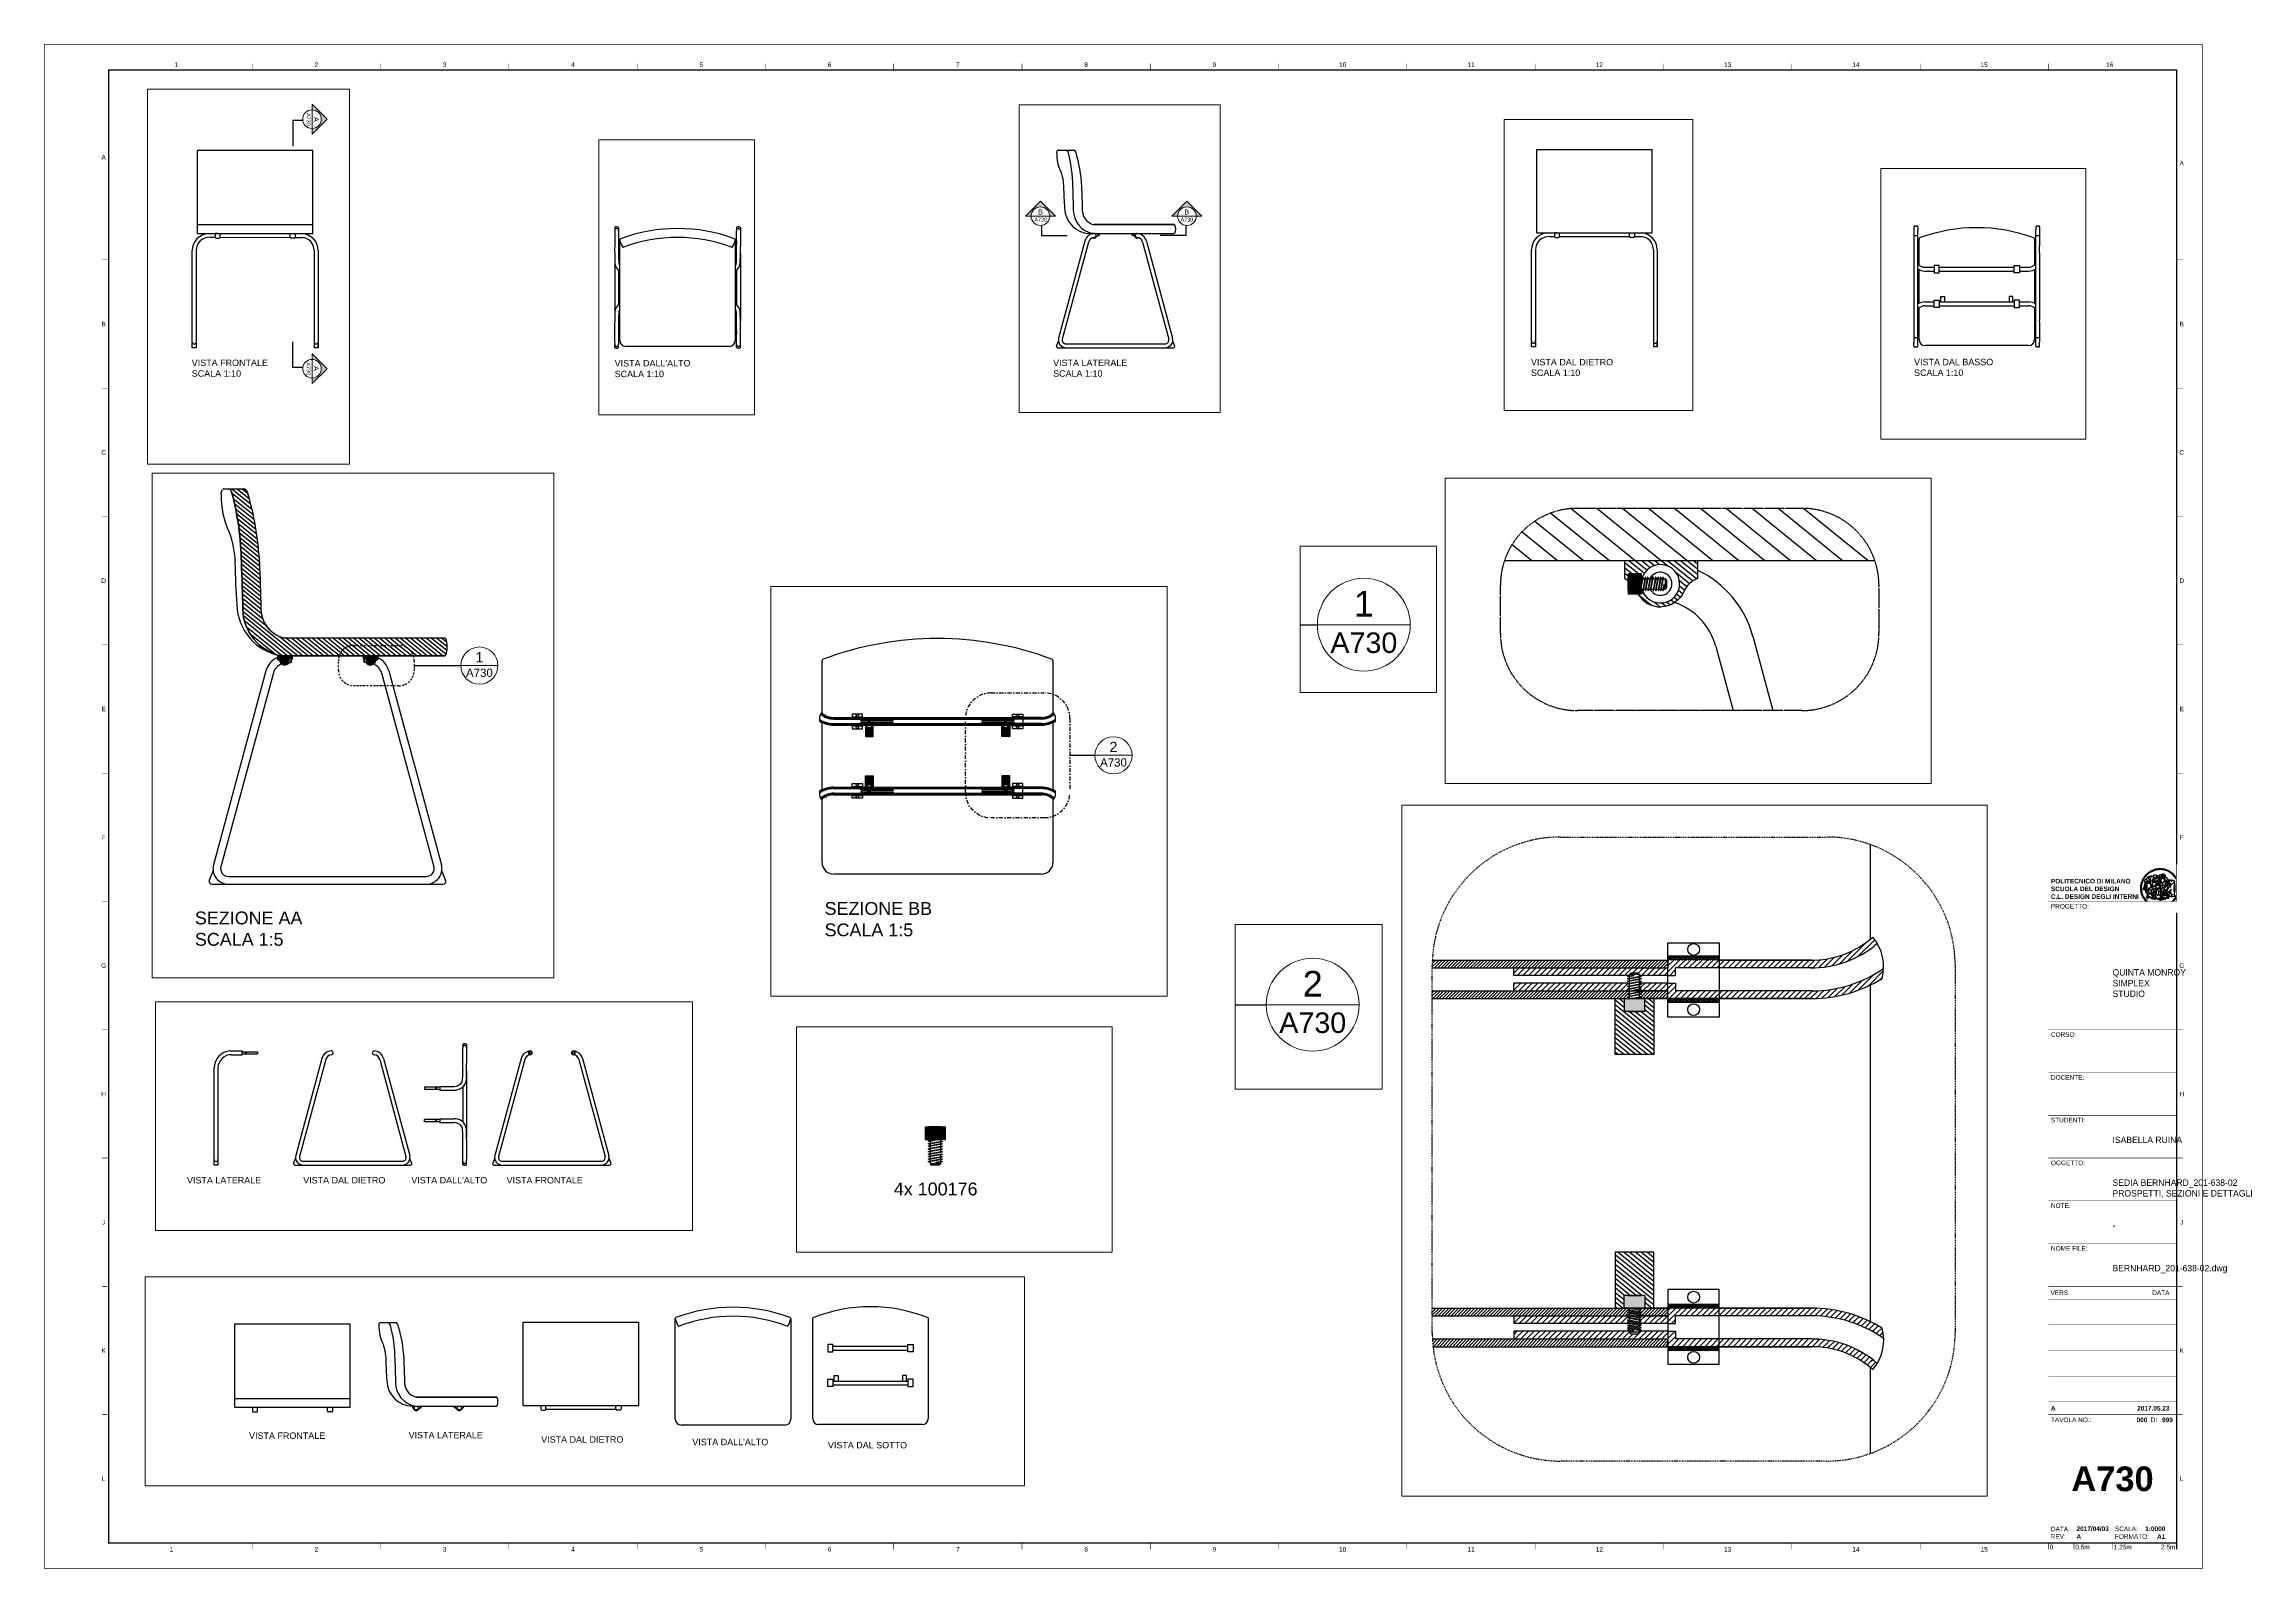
# Paper-space layout 'A730' of a CAD drawing. Header units: millimetres. Extents: x 0 to 860, y 0 to 594.
# The model-space entities are those that its viewports show. They can reach past a viewport. Long polylines and large blocks are cut down to what shows.
import ezdxf
from ezdxf.enums import TextEntityAlignment as Align

# ---------------------------------------------------------------- set-up
doc = ezdxf.new("R2018")
doc.units = ezdxf.units.MM
doc.set_wipeout_variables(frame=1)
doc.linetypes.add('TRATTOPUNTO2', pattern=[12.7, 6.35, -3.175, 0, -3.175])
doc.layers.add('A-ANNO-SYMB', color=202, linetype='Continuous', lineweight=18)
for name, color, linetype in [('CONTORNO SEZIONI', 26, 'TRATTOPUNTO2'), ('G-ANNO-LOGO', 3, 'Continuous'), ('G-ANNO-TEXT', 3, 'Continuous'), ('G-ANNO-TTLB', 3, 'Continuous'), ('SIMBOLI', 201, 'Continuous'), ('VITI', 240, 'Continuous')]:
    doc.layers.add(name, color=color, linetype=linetype)
doc.layers.add('G-ANNO-NPLT', color=210, linetype='Continuous', plot=False)
doc.styles.add('ARIAL', font='arial.ttf')
doc.styles.add('ARIAL-BOLD', font='')
doc.styles.add('E-ARIAL', font='arial.ttf')
doc.styles.get("Standard").update_dxf_attribs({"font": 'arial.ttf'})
doc.styles.get('ARIAL-BOLD').set_extended_font_data('Arial', bold=True)
pattern_1 = [(45, (-61.06439, -11.40262), (-0.11000814, 0.11000814), [])]
pattern_2 = [(141, (-61.06439, -11.402616), (-0.033967568, -0.041946453), [])]
pattern_3 = [(45, (-61.06439, -11.40262), (-0.062861793, 0.062861793), [])]
pattern_4 = [(141, (-61.06439, -11.40262), (-0.08991415, -0.11103473), [])]
pattern_5 = [(141, (28.43152, -11.40262), (-0.08991415, -0.11103473), [])]
pattern_6 = [(45, (28.43152, -11.40262), (-0.062861793, 0.062861793), [])]
pattern_7 = [(45, (28.43152, -11.40262), (-0.11000814, 0.11000814), [])]
pattern_8 = [(141, (28.43152, -11.402616), (-0.033967568, -0.041946453), [])]

# ---------------------------------------------------------------- blocks, each defined once
blk = doc.blocks.new('A1_GRID_LAYOUT')
at = {"layer": 'G-ANNO-NPLT', "const_width": 0.18}
for points in [[(841, 594), (0, 594)], [(0, 0), (0, 594)], [(841, 0), (841, 594)], [(841, 0), (0, 0)]]:
    blk.add_lwpolyline(points, dxfattribs=at)
at = {"layer": 'G-ANNO-TTLB', "const_width": 0.18, "flags": 128}
for points in [[(81, 586.5), (81, 584)], [(131, 586.5), (131, 584)], [(181, 586.5), (181, 584)], [(231, 586.5), (231, 584)], [(281, 586.5), (281, 584)], [(331, 586.5), (331, 584)], [(381, 586.5), (381, 584)], [(431, 586.5), (431, 584)], [(481, 586.5), (481, 584)], [(531, 586.5), (531, 584)], [(581, 586.5), (581, 584)], [(631, 586.5), (631, 584)], [(681, 586.5), (681, 584)], [(731, 586.5), (731, 584)], [(781, 586.5), (781, 584)], [(0, 578.5), (0, 576)], [(25, 510), (22.5, 510)], [(833.5, 510), (831, 510)], [(25, 460), (22.5, 460)], [(833.5, 460), (831, 460)], [(25, 410), (22.5, 410)], [(833.5, 410), (831, 410)], [(25, 360), (22.5, 360)], [(833.5, 360), (831, 360)], [(25, 310), (22.5, 310)], [(833.5, 310), (831, 310)], [(25, 260), (22.5, 260)], [(833.5, 260), (831, 260)], [(25, 210), (22.5, 210)], [(833.5, 210), (831, 210)], [(25, 160), (22.5, 160)], [(833.5, 160), (831, 160)], [(25, 110), (22.5, 110)], [(833.5, 110), (831, 110)], [(833.5, 110), (831, 110)], [(25, 60), (22.5, 60)], [(833.5, 60), (831, 60)], [(833.5, 60), (831, 60)], [(81, 10), (81, 7.5)], [(131, 10), (131, 7.5)], [(181, 10), (181, 7.5)], [(231, 10), (231, 7.5)], [(281, 10), (281, 7.5)], [(331, 10), (331, 7.5)], [(381, 10), (381, 7.5)], [(431, 10), (431, 7.5)], [(481, 10), (481, 7.5)], [(531, 10), (531, 7.5)], [(581, 10), (581, 7.5)], [(631, 10), (631, 7.5)], [(681, 10), (681, 7.5)], [(731, 10), (731, 7.5)], [(781, 10), (781, 7.5)]]:
    blk.add_lwpolyline(points, dxfattribs=at)
at = {"layer": 'G-ANNO-TTLB', "const_width": 0.5, "flags": 128}
blk.add_lwpolyline([(25, 584), (25, 10), (831, 10), (831, 584)], close=True, dxfattribs=at)
at = {"layer": 'G-ANNO-TTLB', "const_width": 0.18}
blk.add_lwpolyline([(716.5, 10), (776.5, 10)], dxfattribs=at)
at = {"layer": 'G-ANNO-TEXT', "style": 'ARIAL'}
for s, p in [('1', (51.35, 586.07)), ('2', (106, 586.07)), ('3', (156, 586.07)), ('4', (206, 586.07)), ('5', (256, 586.07)), ('6', (306, 586.07)), ('7', (356, 586.07)), ('8', (406, 586.07)), ('9', (456, 586.07)), ('10', (506, 586.07)), ('11', (556, 586.07)), ('12', (606, 586.07)), ('13', (656, 586.07)), ('14', (706, 586.07)), ('15', (756, 586.07)), ('16', (804.89, 586.07)), ('A', (23.09, 549.98)), ('A', (832.98, 547.71)), ('B', (23.09, 485)), ('B', (832.98, 485)), ('C', (23.09, 435)), ('C', (832.98, 435)), ('D', (23.09, 385)), ('D', (832.98, 385)), ('E', (23.09, 335)), ('E', (832.98, 335)), ('F', (23.09, 285)), ('F', (832.98, 285)), ('G', (23.09, 235)), ('G', (832.98, 235)), ('H', (23.09, 185)), ('H', (832.98, 185)), ('J', (23.09, 135)), ('J', (832.98, 135)), ('K', (23.09, 85)), ('K', (832.98, 85)), ('L', (23.09, 35)), ('L', (832.98, 35)), ('1', (49.49, 7.51)), ('2', (106, 7.51)), ('3', (156, 7.51)), ('4', (206, 7.51)), ('5', (256, 7.51)), ('6', (306, 7.51)), ('7', (356, 7.51)), ('8', (406, 7.51)), ('9', (456, 7.51)), ('10', (506, 7.51)), ('11', (556, 7.51)), ('12', (606, 7.51)), ('13', (656, 7.51)), ('14', (706, 7.51)), ('15', (756, 7.51))]:
    blk.add_text(s, height=1.8, dxfattribs=at).set_placement(p, align=Align.MIDDLE_CENTER)
blk = doc.blocks.new('logoPolimi')
for p, q in [((-2.37, 0.12), (-2.16, 0.11)), ((-2.37, 0.01), (-2.16, 0.01)), ((-2.36, 0.23), (-2.15, 0.21)), ((-2.35, 0.34), (-2.14, 0.31)), ((-2.33, 0.45), (-2.12, 0.41)), ((-2.3, 0.55), (-2.1, 0.51)), ((-2.28, 0.66), (-2.07, 0.6)), ((-2.24, 0.77), (-2.04, 0.7)), ((-2.2, 0.87), (-2.01, 0.79)), ((-2.16, 0.97), (-1.97, 0.89)), ((-2.11, 1.07), (-1.93, 0.98)), ((-2.06, 1.17), (-1.88, 1.07)), ((-2.01, 1.26), (-1.83, 1.15)), ((-1.94, 1.36), (-1.77, 1.24)), ((-1.88, 1.45), (-1.71, 1.32)), ((-1.84, 0.03), (-1.82, 0.35)), ((-1.81, 1.53), (-1.65, 1.4)), ((-1.74, 1.61), (-1.58, 1.47)), ((-1.73, 0.59), (-1.73, 0.59)), ((-1.73, 0.59), (-1.73, 0.59)), ((-1.66, 1.69), (-1.51, 1.54)), ((-1.65, 0.57), (-1.65, 0.57)), ((-1.59, 1.12), (-1.59, 1.12)), ((-1.58, 1.77), (-1.44, 1.61)), ((-1.51, 0.55), (-1.51, 0.55)), ((-1.51, 0.55), (-1.51, 0.55)), ((-1.49, 1.84), (-1.36, 1.68)), ((-1.41, 1.91), (-1.28, 1.74)), ((-1.32, 1.97), (-1.2, 1.8)), ((-1.31, 0.79), (-1.21, 0.75)), ((-1.21, 0.75), (-1.31, 0.79)), ((-1.21, 0.75), (-1.31, 0.79)), ((-1.22, 2.03), (-1.11, 1.85)), ((-1.21, 0.75), (-1.21, 0.75)), ((-1.21, 0.75), (-1.21, 0.75)), ((-1.19, 0.76), (-1.19, 0.76)), ((-1.19, 0.76), (-1.19, 0.76)), ((-1.17, 0.99), (-1.18, 0.99)), ((-1.18, 0.99), (-1.17, 0.99)), ((-1.16, 0.57), (-1.16, 0.57)), ((-1.16, 0.57), (-1.16, 0.57)), ((-1.13, 2.09), (-1.03, 1.9)), ((-1.1, 0.01), (-0.99, 0.06)), ((-0.99, 0.06), (-1.1, 0.01)), ((-0.99, 0.06), (-1.1, 0.01)), ((-1.03, 2.14), (-0.94, 1.95)), ((-0.99, 0.06), (-0.99, 0.06)), ((-0.99, 0.06), (-0.99, 0.06)), ((-0.97, 0.79), (-0.98, 0.79)), ((-0.89, 0.84), (-0.97, 0.79)), ((-0.97, 0.79), (-0.89, 0.84)), ((-0.96, 1.41), (-0.96, 1.41)), ((-0.96, 1.41), (-0.96, 1.41)), ((-0.93, 2.18), (-0.84, 1.99)), ((-0.89, 0.84), (-0.82, 0.87)), ((-0.82, 0.87), (-0.89, 0.84)), ((-0.89, 0.84), (-0.82, 0.87)), ((-0.88, 0.83), (-0.89, 0.84)), ((-0.85, 1.39), (-0.85, 1.39)), ((-0.85, 1.39), (-0.85, 1.39)), ((-0.84, 0.14), (-0.84, 0.14)), ((-0.83, 2.22), (-0.75, 2.03)), ((-0.77, 1.08), (-0.78, 1.08)), ((-0.78, 1.08), (-0.77, 1.08)), ((-0.61, 1.12), (-0.77, 1.08)), ((-0.77, 1.08), (-0.61, 1.12)), ((-0.77, 1.08), (-0.61, 1.12)), ((-0.75, 1.3), (-0.76, 1.29)), ((-0.76, 1.29), (-0.75, 1.3)), ((-0.72, 2.26), (-0.66, 2.06)), ((-0.65, 0.99), (-0.7, 0.96)), ((-0.69, 0.18), (-0.68, 0.18)), ((-0.66, 0.93), (-0.66, 0.93)), ((-0.66, 0.93), (-0.64, 0.93)), ((-0.66, 0.93), (-0.66, 0.93)), ((-0.66, 0.93), (-0.66, 0.93)), ((-0.63, 1.01), (-0.63, 1.01)), ((-0.63, 1.01), (-0.62, 1.01)), ((-0.63, 0.66), (-0.63, 0.66)), ((-0.61, 2.29), (-0.56, 2.09)), ((-0.6, 1.12), (-0.61, 1.12)), ((-0.61, 1.12), (-0.6, 1.12)), ((-0.61, 1.12), (-0.6, 1.12)), ((-0.61, 0.86), (-0.57, 0.85)), ((-0.57, 0.85), (-0.61, 0.86)), ((-0.61, 0.86), (-0.57, 0.85)), ((-0.53, 1.08), (-0.6, 1.12)), ((-0.6, 1.12), (-0.6, 1.11)), ((-0.6, 1.12), (-0.53, 1.08)), ((-0.57, 0.8), (-0.59, 0.8)), ((-0.57, 0.85), (-0.53, 0.84)), ((-0.57, 0.85), (-0.57, 0.85)), ((-0.57, 0.85), (-0.57, 0.85)), ((-0.57, 0.85), (-0.53, 0.84)), ((-0.56, 0.29), (-0.49, 0.48)), ((-0.56, 0.14), (-0.56, 0.29)), ((-0.5, 0.11), (-0.56, 0.14)), ((-0.53, 0.84), (-0.51, 0.84)), ((-0.53, 0.84), (-0.51, 0.84)), ((-0.53, 0.84), (-0.53, 0.84)), ((-0.51, 2.32), (-0.46, 2.11)), ((-0.51, 0.11), (-0.51, 0.11)), ((-0.51, 0.11), (-0.51, 0.11)), ((-0.34, 0.33), (-0.5, 0.11)), ((-0.49, 0.48), (-0.41, 0.55)), ((-0.42, 0.8), (-0.47, 0.79)), ((-0.42, 0.8), (-0.47, 0.79)), ((-0.47, 0.79), (-0.45, 0.76)), ((-0.47, 0.79), (-0.45, 0.76)), ((-0.45, 1.14), (-0.42, 1.11)), ((-0.42, 1.26), (-0.36, 1.22)), ((-0.41, 0.55), (-0.34, 0.49)), ((-0.4, 2.34), (-0.36, 2.13)), ((-0.4, 1.37), (-0.38, 1.38)), ((-0.39, 1.37), (-0.4, 1.37)), ((-0.35, 1.33), (-0.4, 1.37)), ((-0.39, 1.24), (-0.4, 1.23)), ((-0.38, 1.14), (-0.38, 1.14)), ((-0.34, 0.49), (-0.09, 0.48)), ((-0.16, 0.32), (-0.34, 0.33)), ((-0.14, 0.32), (-0.31, 0.34)), ((-0.29, 2.35), (-0.26, 2.14)), ((-0.28, 1.3), (-0.29, 1.3)), ((-0.28, 1.3), (-0.28, 1.3)), ((-0.18, 2.36), (-0.16, 2.15)), ((-0.16, 1.24), (-0.16, 1.25)), ((-0.16, 1.25), (-0.16, 1.25)), ((-0.16, 0.49), (-0.14, 0.64)), ((-0.06, 0.27), (-0.16, 0.32)), ((-0.1, 0.88), (-0.09, 0.87)), ((-0.08, 1.37), (-0.08, 1.38)), ((-0.08, 1.23), (-0.05, 1.21)), ((-0.05, 1.21), (-0.08, 1.23)), ((-0.08, 1.23), (-0.05, 1.21)), ((-0.07, 2.37), (-0.06, 2.16)), ((-0.03, 0.26), (-0.06, 0.27)), ((-0.05, 1.21), (-0.04, 1.21)), ((-0.04, 1.21), (-0.05, 1.21)), ((-0.04, 1.21), (-0.04, 1.21)), ((-0.04, 1.21), (-0.04, 1.21)), ((-0.04, 0.48), (-0.03, 0.26)), ((0.03, 1.15), (0.03, 1.15)), ((0.03, 0.66), (0.03, 0.67)), ((0.04, 2.37), (0.04, 2.16)), ((0.07, 0.58), (0.07, 0.57)), ((0.1, 1.18), (0.1, 1.18)), ((0.1, 0.84), (0.1, 0.84)), ((0.13, 1.32), (0.17, 1.19)), ((0.15, 2.36), (0.14, 2.16)), ((0.14, 0.71), (0.34, 0.65)), ((0.31, 0.56), (0.17, 0.63)), ((0.26, 2.36), (0.24, 2.15)), ((0.27, 1.61), (0.27, 1.61)), ((0.27, 1.61), (0.27, 1.61)), ((0.27, 1.61), (0.27, 1.61)), ((0.29, 1.29), (0.29, 1.29)), ((0.29, 1.29), (0.29, 1.29)), ((0.29, 1.29), (0.29, 1.29)), ((0.29, 1.29), (0.29, 1.29)), ((0.33, 0.49), (0.34, 0.49)), ((0.33, 0.03), (0.35, 0.03)), ((0.33, 0.03), (0.35, 0.03)), ((0.37, 2.34), (0.34, 2.13)), ((0.34, 0.65), (0.34, 0.64)), ((0.35, 0.03), (0.57, 0.06)), ((0.35, 0.03), (0.57, 0.06)), ((0.35, 0.03), (0.35, 0.03)), ((0.35, 0.03), (0.35, 0.03)), ((0.38, 1.36), (0.37, 1.35)), ((0.38, 0.34), (0.37, 0.34)), ((0.38, 0.34), (0.38, 0.34)), ((0.43, 0.67), (0.39, 0.64)), ((0.48, 2.32), (0.44, 2.12)), ((0.49, 1.05), (0.51, 1.13)), ((0.51, 1.13), (0.49, 1.05)), ((0.49, 1.05), (0.51, 1.13)), ((0.51, 1.31), (0.5, 1.29)), ((0.51, 1.13), (0.52, 1.23)), ((0.52, 1.23), (0.51, 1.23)), ((0.51, 1.23), (0.52, 1.23)), ((0.52, 1.23), (0.51, 1.13)), ((0.51, 1.13), (0.52, 1.23)), ((0.52, 1.24), (0.6, 1.37)), ((0.52, 1.23), (0.6, 1.36)), ((0.6, 1.36), (0.52, 1.23)), ((0.52, 1.23), (0.52, 1.23)), ((0.52, 1.23), (0.52, 1.24)), ((0.52, 1.23), (0.52, 1.23)), ((0.55, 1.07), (0.53, 1.06)), ((0.53, 1.04), (0.53, 1.06)), ((0.53, 1.05), (0.53, 1.04)), ((0.59, 2.3), (0.54, 2.09)), ((0.54, 0.3), (0.63, 0.32)), ((0.54, -0.08), (0.61, 0.06)), ((0.61, 0.06), (0.54, -0.08)), ((0.54, -0.08), (0.61, 0.06)), ((0.56, 0.19), (0.59, 0.21)), ((0.57, 1.07), (0.57, 1.07)), ((0.57, 1.07), (0.57, 1.07)), ((0.57, 1.07), (0.57, 1.07)), ((0.57, 1.07), (0.57, 1.07)), ((0.57, 1.07), (0.57, 1.07)), ((0.57, 1.07), (0.57, 1.07)), ((0.57, 1.07), (0.57, 1.07)), ((0.58, 0.3), (0.59, 0.29)), ((0.59, 0.78), (0.59, 0.79)), ((0.59, 0.79), (0.59, 0.79)), ((0.59, 0.79), (0.59, 0.79)), ((0.59, 0.79), (0.59, 0.78)), ((0.61, 0.06), (0.6, 0.07)), ((0.6, 0.07), (0.61, 0.06)), ((0.61, 0.06), (0.61, 0.07)), ((0.62, 0.21), (0.65, 0.22)), ((0.69, 2.27), (0.63, 2.07)), ((0.64, 1.37), (0.65, 1.37)), ((0.69, 0.86), (0.68, 0.86)), ((0.68, 0.86), (0.69, 0.86)), ((0.68, 0.76), (0.68, 0.76)), ((0.8, 2.23), (0.73, 2.03)), ((0.76, 0.26), (0.76, 0.26)), ((0.9, 2.19), (0.82, 2)), ((0.82, 0.35), (0.84, 0.36)), ((0.82, 0.35), (0.82, 0.35)), ((0.84, 0.36), (0.84, 0.37)), ((0.85, 0.34), (1.05, 0.35)), ((1, 2.15), (0.91, 1.96)), ((0.93, 1.05), (0.93, 1.05)), ((0.93, 1.05), (0.93, 1.05)), ((0.93, 1.05), (0.93, 1.04)), ((0.93, 1.05), (0.93, 1.05)), ((0.97, 0.66), (0.96, 0.66)), ((1.01, 0.97), (0.98, 0.96)), ((1.1, 2.1), (1, 1.91)), ((1.2, 2.04), (1.09, 1.86)), ((1.17, 0.96), (1.17, 0.95)), ((1.17, 0.95), (1.17, 0.95)), ((1.29, 1.99), (1.18, 1.81)), ((1.38, 1.92), (1.26, 1.75)), ((1.34, 0.37), (1.26, 0.04)), ((1.27, 0.37), (1.27, 0.38)), ((1.28, 0.95), (1.28, 0.95)), ((1.47, 1.86), (1.34, 1.69)), ((1.37, 0.73), (1.46, 0.81)), ((1.41, 0.4), (1.41, 0.41)), ((1.56, 1.79), (1.42, 1.63)), ((1.64, 1.71), (1.49, 1.56)), ((1.49, 0.9), (1.57, 0.92)), ((1.72, 1.63), (1.56, 1.49)), ((1.67, 0.6), (1.57, 0.53)), ((1.79, 1.55), (1.63, 1.41)), ((1.86, 1.47), (1.7, 1.34)), ((1.93, 1.38), (1.76, 1.26)), ((1.99, 1.29), (1.81, 1.17)), ((2.05, 1.19), (1.87, 1.09)), ((2.1, 1.1), (1.92, 1)), ((2.15, 1), (1.96, 0.91)), ((2.19, 0.9), (2, 0.82)), ((2.23, 0.79), (2.04, 0.72)), ((2.27, 0.69), (2.07, 0.63)), ((2.3, 0.58), (2.09, 0.53)), ((2.32, 0.47), (2.12, 0.43)), ((2.34, 0.37), (2.13, 0.33)), ((2.36, 0.26), (2.15, 0.23)), ((2.37, 0.15), (2.16, 0.13)), ((2.37, 0.04), (2.16, 0.03)), ((-2.37, -0.1), (-2.16, -0.09)), ((-2.36, -0.21), (-2.15, -0.19)), ((-2.35, -0.32), (-2.14, -0.29)), ((-2.33, -0.43), (-2.12, -0.39)), ((-2.31, -0.54), (-2.1, -0.49)), ((-2.28, -0.65), (-2.08, -0.59)), ((-2.25, -0.75), (-2.05, -0.69)), ((-2.21, -0.86), (-2.02, -0.78)), ((-2.17, -0.96), (-1.98, -0.87)), ((-2.12, -1.06), (-1.93, -0.96)), ((-2.07, -1.16), (-1.89, -1.05)), ((-2.04, -0.15), (-1.97, -0.2)), ((-2.01, -1.25), (-1.84, -1.14)), ((-1.95, -1.34), (-1.78, -1.22)), ((-1.89, -1.43), (-1.72, -1.31)), ((-1.82, -1.52), (-1.66, -1.38)), ((-1.75, -1.6), (-1.59, -1.46)), ((-1.67, -1.68), (-1.52, -1.53)), ((-1.58, -0.12), (-1.6, -0.18)), ((-1.6, -0.18), (-1.58, -0.28)), ((-1.57, -0.54), (-1.59, -0.54)), ((-1.59, -0.54), (-1.59, -0.54)), ((-1.59, -1.76), (-1.45, -1.6)), ((-1.56, -0.32), (-1.56, -0.31)), ((-1.56, -0.31), (-1.56, -0.31)), ((-1.53, -0.65), (-1.53, -0.65)), ((-1.53, -0.65), (-1.53, -0.65)), ((-1.51, -1.83), (-1.37, -1.67)), ((-1.48, -0.86), (-1.48, -0.85)), ((-1.42, -0.37), (-1.42, -0.37)), ((-1.42, -1.9), (-1.29, -1.73)), ((-1.38, -0.46), (-1.38, -0.46)), ((-1.33, -1.96), (-1.21, -1.79)), ((-1.31, -0.24), (-1.31, -0.23)), ((-1.31, -0.23), (-1.31, -0.24)), ((-1.24, -2.02), (-1.13, -1.84)), ((-1.23, -0.19), (-1.23, -0.19)), ((-1.23, -0.19), (-1.23, -0.19)), ((-1.23, -0.19), (-1.23, -0.19)), ((-1.23, -0.19), (-1.23, -0.19)), ((-1.14, -2.08), (-1.04, -1.89)), ((-1.04, -2.13), (-0.95, -1.94)), ((-1.01, -0.39), (-1.02, -0.39)), ((-1.02, -0.39), (-1.01, -0.39)), ((-1.02, -0.7), (-1.02, -0.7)), ((-1.02, -0.7), (-1.02, -0.7)), ((-1.02, -0.7), (-1.02, -0.7)), ((-0.94, -2.18), (-0.86, -1.98)), ((-0.84, -2.22), (-0.77, -2.02)), ((-0.79, -0.51), (-0.83, -0.58)), ((-0.83, -0.58), (-0.79, -0.51)), ((-0.83, -0.58), (-0.79, -0.51)), ((-0.78, -1.05), (-0.83, -0.94)), ((-0.83, -0.94), (-0.78, -1.05)), ((-0.83, -0.94), (-0.83, -0.94)), ((-0.83, -0.94), (-0.78, -1.05)), ((-0.82, -1.23), (-0.82, -1.23)), ((-0.82, -1.23), (-0.77, -1.23)), ((-0.77, -1.23), (-0.82, -1.23)), ((-0.82, -1.23), (-0.82, -1.23)), ((-0.77, -1.23), (-0.82, -1.23)), ((-0.75, -0.96), (-0.8, -0.89)), ((-0.8, -0.89), (-0.79, -0.92)), ((-0.79, -0.92), (-0.8, -0.89)), ((-0.8, -0.89), (-0.75, -0.96)), ((-0.79, -0.92), (-0.8, -0.89)), ((-0.8, -0.89), (-0.8, -0.89)), ((-0.8, -0.89), (-0.75, -0.96)), ((-0.79, -0.92), (-0.78, -0.95)), ((-0.78, -0.95), (-0.79, -0.92)), ((-0.78, -0.95), (-0.79, -0.92)), ((-0.77, -0.49), (-0.78, -0.48)), ((-0.78, -0.48), (-0.77, -0.49)), ((-0.78, -0.95), (-0.76, -1)), ((-0.76, -1), (-0.78, -0.95)), ((-0.76, -1), (-0.78, -0.95)), ((-0.71, -0.89), (-0.75, -0.87)), ((-0.75, -0.87), (-0.71, -0.89)), ((-0.75, -0.87), (-0.71, -0.89)), ((-0.72, -1.01), (-0.75, -0.96)), ((-0.75, -0.96), (-0.72, -1.01)), ((-0.75, -0.96), (-0.72, -1.01)), ((-0.74, -2.25), (-0.67, -2.05)), ((-0.64, -0.93), (-0.71, -0.89)), ((-0.71, -0.89), (-0.64, -0.93)), ((-0.71, -0.89), (-0.64, -0.93)), ((-0.66, -0.53), (-0.66, -0.53)), ((-0.66, -0.53), (-0.66, -0.53)), ((-0.66, -0.53), (-0.66, -0.53)), ((-0.63, -2.29), (-0.57, -2.08)), ((-0.52, -2.31), (-0.48, -2.11)), ((-0.39, -0.81), (-0.51, -0.69)), ((-0.51, -1.04), (-0.5, -1.04)), ((-0.48, -0.42), (-0.48, -0.42)), ((-0.48, -0.42), (-0.48, -0.42)), ((-0.48, -0.42), (-0.48, -0.42)), ((-0.42, -2.33), (-0.38, -2.13)), ((-0.41, -0.51), (-0.41, -0.51)), ((-0.38, -0.05), (-0.39, -0.12)), ((-0.39, -0.12), (-0.37, -0.1)), ((-0.35, -0.14), (-0.37, -0.08)), ((-0.37, -0.09), (-0.37, -0.09)), ((-0.33, -0.12), (-0.35, -0.14)), ((-0.32, -0.14), (-0.35, -0.14)), ((-0.35, -0.18), (-0.34, -0.22)), ((-0.34, -0.08), (-0.29, -0.16)), ((-0.34, -0.22), (-0.34, -0.22)), ((-0.27, -0.17), (-0.32, -0.14)), ((-0.31, -2.35), (-0.28, -2.14)), ((-0.25, -0.91), (-0.26, -0.9)), ((-0.26, -1.29), (0.1, -1.2)), ((0.1, -1.2), (-0.26, -1.29)), ((0.08, -1.4), (-0.26, -1.29)), ((-0.26, -1.29), (0.08, -1.4)), ((-0.26, -1.38), (-0.26, -1.29)), ((-0.26, -1.29), (-0.26, -1.29)), ((-0.26, -1.29), (-0.26, -1.38)), ((-0.26, -1.29), (0.08, -1.4)), ((-0.26, -1.29), (-0.26, -1.29)), ((0.08, -1.49), (-0.26, -1.38)), ((-0.26, -1.38), (0.09, -1.49)), ((-0.2, -2.36), (-0.18, -2.15)), ((-0.14, -0.15), (-0.16, -0.13)), ((-0.11, -0.04), (-0.12, -0.05)), ((-0.09, -2.37), (-0.08, -2.16)), ((-0.04, -0.41), (-0.01, -0.44)), ((-0.01, -0.44), (-0.04, -0.41)), ((-0.04, -0.41), (-0.01, -0.44)), ((0.03, -2.37), (0.02, -2.16)), ((0.07, -0.84), (0.07, -0.84)), ((0.07, -0.84), (0.07, -0.84)), ((0.1, -1.2), (0.08, -1.32)), ((0.08, -1.32), (0.13, -1.2)), ((0.08, -1.4), (0.72, -1.22)), ((0.72, -1.22), (0.08, -1.4)), ((0.08, -1.4), (0.72, -1.22)), ((0.72, -1.31), (0.08, -1.49)), ((0.08, -1.44), (0.08, -1.4)), ((0.08, -1.4), (0.08, -1.44)), ((0.08, -1.4), (0.08, -1.49)), ((0.08, -1.49), (0.08, -1.44)), ((0.08, -1.44), (0.08, -1.44)), ((0.08, -1.44), (0.08, -1.45)), ((0.08, -1.45), (0.08, -1.46)), ((0.08, -1.46), (0.08, -1.49)), ((0.1, -1.01), (0.09, -0.86)), ((0.1, -1.01), (0.09, -0.86)), ((0.09, -1.49), (0.72, -1.31)), ((0.1, -1.2), (0.12, -1.04)), ((0.12, -1.04), (0.1, -1.2)), ((0.13, -1.2), (0.1, -1.2)), ((0.1, -1.2), (0.13, -1.2)), ((0.13, -1.2), (0.1, -1.2)), ((0.1, -1.2), (0.1, -1.2)), ((0.11, -0.44), (0.11, -0.44)), ((0.11, -0.44), (0.11, -0.44)), ((0.12, -0.21), (0.12, -0.21)), ((0.12, -0.21), (0.12, -0.21)), ((0.12, -0.21), (0.12, -0.21)), ((0.12, -0.21), (0.12, -0.21)), ((0.12, -0.21), (0.12, -0.21)), ((0.12, -0.21), (0.12, -0.21)), ((0.12, -0.21), (0.12, -0.21)), ((0.12, -0.21), (0.12, -0.21)), ((0.12, -0.21), (0.12, -0.21)), ((0.12, -0.21), (0.12, -0.21)), ((0.12, -0.21), (0.12, -0.21)), ((0.12, -0.21), (0.12, -0.21)), ((0.12, -0.21), (0.12, -0.21)), ((0.12, -0.56), (0.14, -0.53)), ((0.14, -0.53), (0.12, -0.56)), ((0.12, -0.56), (0.14, -0.53)), ((0.12, -1.04), (0.12, -1.04)), ((0.12, -1.04), (0.12, -1.04)), ((0.12, -1.04), (0.12, -1.04)), ((0.14, -2.37), (0.12, -2.16)), ((0.21, -0.99), (0.13, -1.2)), ((0.13, -1.2), (0.21, -0.99)), ((0.36, -1.14), (0.13, -1.2)), ((0.13, -1.2), (0.26, -1.17)), ((0.14, -0.53), (0.16, -0.49)), ((0.16, -0.49), (0.14, -0.53)), ((0.14, -0.53), (0.16, -0.49)), ((0.16, -0.49), (0.16, -0.49)), ((0.16, -0.49), (0.16, -0.49)), ((0.28, -1.19), (0.21, -0.99)), ((0.21, -0.99), (0.31, -1.27)), ((0.25, -2.36), (0.22, -2.15)), ((0.24, -0.17), (0.24, -0.16)), ((0.24, -0.16), (0.24, -0.17)), ((0.25, -0.84), (0.25, -0.88)), ((0.25, -0.88), (0.25, -0.84)), ((0.25, -0.88), (0.25, -0.84)), ((0.25, -0.88), (0.29, -1.17)), ((0.26, -0.88), (0.25, -0.88)), ((0.31, -1.27), (0.25, -0.88)), ((0.26, -1.17), (0.28, -1.16)), ((0.28, -1.16), (0.36, -1.14)), ((0.29, -1.17), (0.28, -1.19)), ((0.35, -2.34), (0.32, -2.14)), ((0.36, -1.14), (0.72, -1.22)), ((0.72, -1.22), (0.36, -1.14)), ((0.46, -2.32), (0.42, -2.12)), ((0.49, -0.31), (0.49, -0.31)), ((0.49, -0.31), (0.49, -0.31)), ((0.5, -0.27), (0.5, -0.27)), ((0.51, -0.27), (0.51, -0.27)), ((0.57, -2.3), (0.52, -2.1)), ((0.68, -2.27), (0.62, -2.07)), ((0.78, -2.24), (0.71, -2.04)), ((0.72, -0.81), (0.75, -0.89)), ((0.72, -1.22), (0.72, -1.31)), ((0.72, -1.31), (0.72, -1.22)), ((0.74, -0.23), (0.74, -0.23)), ((0.74, -0.23), (0.75, -0.24)), ((0.75, -0.23), (0.75, -0.23)), ((0.89, -2.2), (0.81, -2)), ((0.86, -0.25), (0.82, -0.34)), ((0.87, -0.22), (0.86, -0.23)), ((0.87, -0.22), (0.86, -0.25)), ((0.99, -2.15), (0.9, -1.96)), ((0.96, -0.58), (0.96, -0.57)), ((1.09, -2.11), (0.99, -1.92)), ((1.05, -1.05), (1.04, -1.05)), ((1.19, -2.05), (1.08, -1.87)), ((1.28, -2), (1.17, -1.82)), ((1.37, -1.93), (1.25, -1.76)), ((1.31, -0.27), (1.3, -0.26)), ((1.3, -0.26), (1.3, -0.26)), ((1.3, -0.26), (1.3, -0.26)), ((1.3, -0.26), (1.31, -0.27)), ((1.3, -0.26), (1.3, -0.26)), ((1.46, -1.87), (1.33, -1.7)), ((1.54, -1.8), (1.41, -1.64)), ((1.63, -1.72), (1.48, -1.57)), ((1.71, -1.65), (1.55, -1.5)), ((1.78, -1.57), (1.62, -1.43)), ((1.85, -1.48), (1.69, -1.35)), ((1.92, -1.39), (1.75, -1.27)), ((1.98, -1.3), (1.81, -1.19)), ((2.04, -1.21), (1.86, -1.1)), ((2.09, -1.11), (1.91, -1.01)), ((2.14, -1.01), (1.95, -0.92)), ((2.19, -0.91), (1.99, -0.83)), ((2.23, -0.81), (2.03, -0.74)), ((2.26, -0.7), (2.06, -0.64)), ((2.29, -0.6), (2.09, -0.55)), ((2.32, -0.49), (2.11, -0.45)), ((2.34, -0.38), (2.13, -0.35)), ((2.35, -0.27), (2.15, -0.25)), ((2.37, -0.08), (2.16, -0.07)), ((2.36, -0.16), (2.16, -0.15))]:
    blk.add_line(p, q)
for points in [[(-1.9, 0.12), (-1.94, 0.02), (-2.05, -0.09), (-2.05, -0.09)], [(-1.86, 0.38), (-1.86, 0.38), (-1.87, 0.19), (-1.9, 0.12)], [(-1.76, 0.6), (-1.76, 0.6), (-1.84, 0.57), (-1.86, 0.38)], [(-1.86, -0.04), (-1.84, 0.02), (-1.84, 0.03), (-1.84, 0.03)], [(-1.82, 0.78), (-1.83, 0.8), (-1.85, 0.86), (-1.83, 0.88)], [(-1.82, 0.78), (-1.83, 0.8), (-1.85, 0.86), (-1.83, 0.88)], [(-1.83, 0.88), (-1.81, 0.9), (-1.76, 0.96), (-1.76, 0.96)], [(-1.83, 0.88), (-1.81, 0.9), (-1.76, 0.96), (-1.76, 0.96)], [(-1.76, 0.6), (-1.83, 0.7), (-1.78, 0.74), (-1.78, 0.74)], [(-1.78, 0.74), (-1.79, 0.74), (-1.83, 0.7), (-1.76, 0.6)], [(-1.78, 0.74), (-1.8, 0.76), (-1.81, 0.78), (-1.82, 0.78)], [(-1.78, 0.74), (-1.8, 0.76), (-1.81, 0.78), (-1.82, 0.78)], [(-1.82, 0.35), (-1.81, 0.5), (-1.73, 0.59), (-1.73, 0.59)], [(-1.82, -0.19), (-1.73, -0.07), (-1.75, 0.14), (-1.75, 0.3)], [(-1.75, 0.33), (-1.75, 0.17), (-1.73, -0.05), (-1.8, -0.17)], [(-1.78, 0.74), (-1.75, 0.72), (-1.72, 0.69), (-1.68, 0.7)], [(-1.68, 0.7), (-1.72, 0.69), (-1.75, 0.72), (-1.78, 0.74)], [(-1.68, 0.7), (-1.72, 0.69), (-1.75, 0.72), (-1.78, 0.74)], [(-1.78, 0.74), (-1.78, 0.74), (-1.78, 0.74), (-1.78, 0.74)], [(-1.76, 0.96), (-1.68, 1.1), (-1.59, 1.12), (-1.59, 1.12)], [(-1.76, 0.96), (-1.68, 1.1), (-1.6, 1.12), (-1.6, 1.12)], [(-1.73, 0.59), (-1.74, 0.59), (-1.75, 0.6), (-1.76, 0.6)], [(-1.73, 0.59), (-1.74, 0.59), (-1.75, 0.6), (-1.76, 0.6)], [(-1.75, 0.3), (-1.76, 0.47), (-1.65, 0.57), (-1.65, 0.57)], [(-1.65, 0.57), (-1.65, 0.57), (-1.76, 0.5), (-1.75, 0.33)], [(-1.65, 0.57), (-1.68, 0.58), (-1.7, 0.58), (-1.73, 0.59)], [(-1.65, 0.57), (-1.68, 0.58), (-1.7, 0.58), (-1.73, 0.59)], [(-1.5, 0.71), (-1.53, 0.74), (-1.61, 0.71), (-1.68, 0.7)], [(-1.68, 0.7), (-1.61, 0.71), (-1.53, 0.73), (-1.5, 0.71)], [(-1.5, 0.71), (-1.53, 0.73), (-1.61, 0.71), (-1.68, 0.7)], [(-1.51, 0.55), (-1.56, 0.56), (-1.61, 0.56), (-1.65, 0.57)], [(-1.65, 0.57), (-1.61, 0.56), (-1.56, 0.56), (-1.51, 0.55)], [(-1.51, 0.55), (-1.56, 0.56), (-1.61, 0.56), (-1.65, 0.57)], [(-1.59, 1.12), (-1.6, 1.06), (-1.61, 0.99), (-1.61, 0.97)], [(-1.61, 0.97), (-1.61, 0.99), (-1.6, 1.06), (-1.59, 1.12)], [(-1.61, 0.97), (-1.61, 0.99), (-1.6, 1.06), (-1.59, 1.12)], [(-1.61, 0.97), (-1.61, 0.95), (-1.56, 0.88), (-1.54, 0.87)], [(-1.54, 0.87), (-1.56, 0.88), (-1.61, 0.95), (-1.61, 0.97)], [(-1.54, 0.87), (-1.56, 0.88), (-1.61, 0.96), (-1.61, 0.97)], [(-1.59, 1.12), (-1.59, 1.13), (-1.59, 1.15), (-1.58, 1.16)], [(-1.59, 1.12), (-1.59, 1.13), (-1.59, 1.15), (-1.58, 1.16)], [(-1.58, 1.16), (-1.57, 1.21), (-1.52, 1.23), (-1.49, 1.25)], [(-1.58, 1.16), (-1.57, 1.21), (-1.52, 1.23), (-1.49, 1.25)], [(-1.58, 0.36), (-1.58, 0.48), (-1.51, 0.55), (-1.51, 0.55)], [(-1.51, 0.55), (-1.51, 0.55), (-1.58, 0.48), (-1.58, 0.36)], [(-1.51, 0.55), (-1.51, 0.55), (-1.58, 0.48), (-1.58, 0.36)], [(-1.55, 0.04), (-1.55, 0.08), (-1.58, 0.25), (-1.58, 0.36)], [(-1.58, 0.36), (-1.58, 0.25), (-1.55, 0.08), (-1.55, 0.04)], [(-1.58, 0.36), (-1.58, 0.25), (-1.55, 0.08), (-1.55, 0.04)], [(-1.58, -0.12), (-1.57, -0.06), (-1.55, 0.02), (-1.55, 0.04)], [(-1.55, 0.04), (-1.55, 0.02), (-1.57, -0.06), (-1.58, -0.12)], [(-1.55, 0.04), (-1.55, 0.02), (-1.56, -0.04), (-1.57, -0.1)], [(-1.54, 0.87), (-1.52, 0.85), (-1.47, 0.83), (-1.44, 0.83)], [(-1.44, 0.83), (-1.47, 0.83), (-1.52, 0.85), (-1.54, 0.87)], [(-1.45, 0.83), (-1.47, 0.83), (-1.52, 0.85), (-1.54, 0.87)], [(-1.51, 0.55), (-1.33, 0.54), (-1.16, 0.57), (-1.16, 0.57)], [(-1.16, 0.57), (-1.16, 0.57), (-1.33, 0.54), (-1.51, 0.55)], [(-1.16, 0.57), (-1.16, 0.57), (-1.33, 0.54), (-1.51, 0.55)], [(-1.5, 0.71), (-1.46, 0.68), (-1.4, 0.62), (-1.33, 0.66)], [(-1.33, 0.66), (-1.4, 0.62), (-1.46, 0.68), (-1.5, 0.71)], [(-1.33, 0.66), (-1.4, 0.62), (-1.46, 0.68), (-1.5, 0.71)], [(-1.49, 1.25), (-1.46, 1.26), (-1.42, 1.33), (-1.39, 1.36)], [(-1.49, 1.25), (-1.46, 1.27), (-1.43, 1.34), (-1.39, 1.36)], [(-1.31, 0.79), (-1.33, 0.79), (-1.42, 0.83), (-1.45, 0.83)], [(-1.44, 0.83), (-1.42, 0.83), (-1.33, 0.79), (-1.31, 0.79)], [(-1.31, 0.79), (-1.33, 0.79), (-1.42, 0.83), (-1.44, 0.83)], [(-1.35, 1.1), (-1.4, 1.17), (-1.36, 1.23), (-1.29, 1.31)], [(-1.29, 1.31), (-1.36, 1.23), (-1.4, 1.17), (-1.35, 1.1)], [(-1.35, 1.1), (-1.4, 1.17), (-1.36, 1.23), (-1.29, 1.31)], [(-1.39, 1.36), (-1.35, 1.38), (-1.26, 1.4), (-1.19, 1.41)], [(-1.39, 1.36), (-1.35, 1.38), (-1.26, 1.4), (-1.19, 1.41)], [(-1.18, 0.99), (-1.24, 0.97), (-1.3, 1.03), (-1.35, 1.1)], [(-1.35, 1.1), (-1.3, 1.03), (-1.24, 0.97), (-1.18, 0.99)], [(-1.18, 1), (-1.24, 0.97), (-1.3, 1.03), (-1.35, 1.1)], [(-1.33, 0.66), (-1.28, 0.7), (-1.23, 0.73), (-1.21, 0.75)], [(-1.21, 0.75), (-1.23, 0.73), (-1.28, 0.7), (-1.33, 0.66)], [(-1.21, 0.75), (-1.23, 0.73), (-1.28, 0.7), (-1.33, 0.66)], [(-1.29, 1.31), (-1.22, 1.39), (-1.01, 1.41), (-0.96, 1.41)], [(-0.96, 1.41), (-1.01, 1.41), (-1.22, 1.39), (-1.29, 1.31)], [(-1.29, 1.31), (-1.22, 1.39), (-1.01, 1.41), (-0.96, 1.41)], [(-1.24, -0.02), (-1.21, -0.01), (-1.1, 0.01), (-1.1, 0.01)], [(-1.1, 0.01), (-1.1, 0.01), (-1.21, -0.01), (-1.24, -0.02)], [(-1.1, 0.01), (-1.1, 0.01), (-1.21, -0.01), (-1.24, -0.02)], [(-1.21, 0.75), (-1.2, 0.75), (-1.19, 0.76), (-1.19, 0.76)], [(-1.19, 0.76), (-1.19, 0.76), (-1.2, 0.75), (-1.21, 0.75)], [(-1.19, 0.76), (-1.19, 0.76), (-1.2, 0.76), (-1.21, 0.75)], [(-1.19, 1.41), (-1.11, 1.43), (-0.97, 1.41), (-0.97, 1.41)], [(-1.19, 1.41), (-1.12, 1.43), (-0.98, 1.41), (-0.98, 1.41)], [(-1.19, 0.76), (-1.19, 0.77), (-1.18, 0.78), (-1.18, 0.79)], [(-1.18, 0.79), (-1.18, 0.78), (-1.19, 0.77), (-1.19, 0.76)], [(-1.19, 0.76), (-1.19, 0.77), (-1.19, 0.78), (-1.18, 0.79)], [(-1.18, 0.68), (-1.18, 0.68), (-1.19, 0.71), (-1.19, 0.76)], [(-1.19, 0.76), (-1.19, 0.71), (-1.18, 0.68), (-1.18, 0.68)], [(-1.18, 0.68), (-1.18, 0.68), (-1.19, 0.71), (-1.19, 0.76)], [(-1.18, 0.97), (-1.18, 0.97), (-1.18, 0.98), (-1.17, 0.99)], [(-1.17, 0.99), (-1.18, 0.98), (-1.18, 0.97), (-1.18, 0.97)], [(-1.18, 0.97), (-1.18, 0.97), (-1.18, 0.98), (-1.17, 0.99)], [(-1.18, 0.79), (-1.17, 0.86), (-1.18, 0.95), (-1.18, 0.97)], [(-1.18, 0.97), (-1.18, 0.95), (-1.17, 0.86), (-1.18, 0.79)], [(-1.18, 0.79), (-1.17, 0.86), (-1.18, 0.95), (-1.18, 0.97)], [(-1.16, 0.57), (-1.17, 0.6), (-1.18, 0.64), (-1.18, 0.68)], [(-1.18, 0.68), (-1.18, 0.64), (-1.17, 0.6), (-1.16, 0.57)], [(-1.16, 0.57), (-1.17, 0.6), (-1.18, 0.64), (-1.18, 0.68)], [(-1.17, 0.99), (-1.17, 1.03), (-1.16, 1.09), (-1.14, 1.13)], [(-1.09, 0.42), (-1.1, 0.44), (-1.14, 0.48), (-1.16, 0.57)], [(-1.16, 0.57), (-1.14, 0.48), (-1.1, 0.44), (-1.09, 0.42)], [(-1.09, 0.42), (-1.1, 0.44), (-1.14, 0.48), (-1.16, 0.57)], [(-1.14, 1.13), (-1.12, 1.18), (-1.05, 1.31), (-1.05, 1.31)], [(-1.12, 0.46), (-1.12, 0.46), (-1.13, 0.38), (-1.11, 0.26)], [(-1.11, 0.26), (-1.08, 0.14), (-1.05, 0.03), (-1.05, 0.03)], [(-1.02, 0.32), (-1.02, 0.32), (-1.08, 0.4), (-1.09, 0.42)], [(-1.09, 0.42), (-1.08, 0.4), (-1.02, 0.32), (-1.02, 0.32)], [(-1.02, 0.32), (-1.02, 0.32), (-1.08, 0.4), (-1.09, 0.42)], [(-0.98, 0.2), (-0.98, 0.21), (-1.02, 0.32), (-1.02, 0.32)], [(-1.02, 0.32), (-1.02, 0.32), (-0.98, 0.21), (-0.98, 0.2)], [(-0.98, 0.2), (-0.98, 0.21), (-1.02, 0.32), (-1.02, 0.32)], [(-1.01, 0.12), (-1, 0.16), (-0.98, 0.19), (-0.98, 0.2)], [(-0.98, 0.2), (-0.98, 0.19), (-1, 0.16), (-1.01, 0.12)], [(-1.01, 0.12), (-1, 0.16), (-0.98, 0.19), (-0.98, 0.2)], [(-0.99, 0.06), (-1, 0.07), (-1.01, 0.1), (-1.01, 0.12)], [(-1.01, 0.12), (-1.01, 0.1), (-1, 0.07), (-0.99, 0.06)], [(-0.99, 0.06), (-1, 0.07), (-1.01, 0.1), (-1.01, 0.12)], [(-0.99, 0.06), (-0.99, 0.06), (-0.99, 0.06), (-0.98, 0.05)], [(-0.98, 0.05), (-0.99, 0.06), (-0.99, 0.06), (-0.99, 0.06)], [(-0.99, 0.05), (-0.99, 0.06), (-0.99, 0.06), (-0.99, 0.06)], [(-0.95, 0.02), (-0.96, 0.03), (-0.97, 0.04), (-0.99, 0.05)], [(-0.98, 1.41), (-0.98, 1.41), (-0.97, 1.41), (-0.96, 1.41)], [(-0.98, 0.81), (-0.94, 0.85), (-0.92, 0.93), (-0.91, 0.97)], [(-0.91, 0.97), (-0.92, 0.93), (-0.94, 0.85), (-0.98, 0.81)], [(-0.91, 0.97), (-0.92, 0.93), (-0.94, 0.85), (-0.98, 0.81)], [(-0.98, 0.79), (-0.98, 0.81), (-0.98, 0.81), (-0.98, 0.81)], [(-0.98, 0.81), (-0.98, 0.81), (-0.98, 0.81), (-0.98, 0.79)], [(-0.98, 0.81), (-0.98, 0.81), (-0.98, 0.81), (-0.98, 0.79)], [(-0.98, 0.79), (-0.98, 0.79), (-0.98, 0.78), (-0.97, 0.77)], [(-0.98, 0.79), (-0.98, 0.79), (-0.98, 0.78), (-0.97, 0.77)], [(-0.98, 0.05), (-0.97, 0.04), (-0.96, 0.03), (-0.95, 0.02)], [(-0.95, 0.02), (-0.96, 0.03), (-0.97, 0.04), (-0.98, 0.05)], [(-0.97, 1.41), (-0.97, 1.41), (-0.97, 1.41), (-0.96, 1.41)], [(-0.97, 0.77), (-0.96, 0.74), (-0.91, 0.64), (-0.91, 0.57)], [(-0.97, 0.77), (-0.96, 0.74), (-0.91, 0.64), (-0.91, 0.57)], [(-0.96, 1.41), (-0.94, 1.41), (-0.9, 1.41), (-0.85, 1.39)], [(-0.96, 1.41), (-0.94, 1.41), (-0.9, 1.41), (-0.85, 1.39)], [(-0.95, 0.02), (-0.94, 0.01), (-0.92, 0.01), (-0.9, 0.01)], [(-0.9, 0.01), (-0.92, 0.01), (-0.94, 0.01), (-0.95, 0.02)], [(-0.91, 0.01), (-0.92, 0.01), (-0.94, 0.01), (-0.95, 0.02)], [(-0.91, 0.97), (-0.89, 1), (-0.87, 1.01), (-0.84, 1.02)], [(-0.84, 1.02), (-0.87, 1.01), (-0.89, 1), (-0.91, 0.97)], [(-0.84, 1.02), (-0.87, 1.01), (-0.89, 1.01), (-0.91, 0.97)], [(-0.91, 0.57), (-0.91, 0.5), (-0.9, 0.43), (-0.88, 0.37)], [(-0.91, 0.57), (-0.91, 0.5), (-0.9, 0.43), (-0.88, 0.37)], [(-0.87, 0.03), (-0.87, 0.03), (-0.89, 0.01), (-0.91, 0.01)], [(-0.9, 0.01), (-0.89, 0.01), (-0.87, 0.03), (-0.87, 0.03)], [(-0.87, 0.03), (-0.87, 0.03), (-0.89, 0.01), (-0.9, 0.01)], [(-0.88, 0.84), (-0.88, 0.84), (-0.89, 0.79), (-0.88, 0.77)], [(-0.88, 0.77), (-0.89, 0.79), (-0.88, 0.83), (-0.88, 0.83)], [(-0.74, 0.66), (-0.85, 0.67), (-0.88, 0.77), (-0.88, 0.77)], [(-0.88, 0.77), (-0.88, 0.77), (-0.85, 0.67), (-0.74, 0.66)], [(-0.88, 0.37), (-0.86, 0.32), (-0.83, 0.25), (-0.82, 0.25)], [(-0.88, 0.37), (-0.86, 0.32), (-0.83, 0.25), (-0.82, 0.25)], [(-0.87, 0.03), (-0.86, 0.03), (-0.86, 0.05), (-0.86, 0.06)], [(-0.86, 0.06), (-0.86, 0.05), (-0.86, 0.03), (-0.87, 0.03)], [(-0.86, 0.06), (-0.86, 0.05), (-0.86, 0.03), (-0.87, 0.03)], [(-0.85, 1.39), (-0.86, 1.42), (-0.8, 1.45), (-0.8, 1.46)], [(-0.85, 1.39), (-0.86, 1.42), (-0.83, 1.44), (-0.82, 1.45)], [(-0.86, 0.06), (-0.86, 0.07), (-0.86, 0.1), (-0.85, 0.11)], [(-0.85, 0.11), (-0.86, 0.1), (-0.86, 0.07), (-0.86, 0.06)], [(-0.85, 0.11), (-0.86, 0.1), (-0.86, 0.07), (-0.86, 0.06)], [(-0.81, 1.36), (-0.83, 1.37), (-0.84, 1.38), (-0.85, 1.39)], [(-0.85, 1.39), (-0.84, 1.38), (-0.83, 1.37), (-0.81, 1.36)], [(-0.85, 1.39), (-0.84, 1.38), (-0.83, 1.37), (-0.81, 1.36)], [(-0.85, 0.11), (-0.85, 0.12), (-0.84, 0.14), (-0.84, 0.14)], [(-0.84, 0.14), (-0.84, 0.14), (-0.85, 0.12), (-0.85, 0.11)], [(-0.84, 0.14), (-0.84, 0.14), (-0.85, 0.12), (-0.85, 0.11)], [(-0.84, 1.02), (-0.83, 1.03), (-0.81, 1.05), (-0.78, 1.08)], [(-0.78, 1.08), (-0.81, 1.05), (-0.83, 1.03), (-0.84, 1.02)], [(-0.78, 1.08), (-0.81, 1.05), (-0.83, 1.03), (-0.84, 1.02)], [(-0.84, 0.14), (-0.83, 0.15), (-0.81, 0.16), (-0.81, 0.16)], [(-0.81, 0.16), (-0.81, 0.16), (-0.83, 0.15), (-0.84, 0.14)], [(-0.81, 0.16), (-0.81, 0.16), (-0.84, 0.15), (-0.84, 0.14)], [(-0.84, 0.15), (-0.84, 0.15), (-0.84, 0.15), (-0.84, 0.14)], [(-0.84, 0.14), (-0.84, 0.14), (-0.84, 0.14), (-0.84, 0.14)], [(-0.84, 0.14), (-0.84, 0.14), (-0.84, 0.14), (-0.84, 0.14)], [(-0.84, 0.14), (-0.84, 0.14), (-0.84, 0.14), (-0.84, 0.14)], [(-0.82, 1.45), (-0.82, 1.45), (-0.8, 1.45), (-0.8, 1.45)], [(-0.82, 0.87), (-0.82, 0.87), (-0.72, 0.91), (-0.66, 0.93)], [(-0.66, 0.93), (-0.72, 0.91), (-0.82, 0.87), (-0.82, 0.87)], [(-0.82, 0.87), (-0.82, 0.87), (-0.72, 0.91), (-0.66, 0.93)], [(-0.82, 0.25), (-0.8, 0.25), (-0.77, 0.24), (-0.77, 0.23)], [(-0.82, 0.25), (-0.8, 0.25), (-0.78, 0.24), (-0.77, 0.23)], [(-0.76, 1.29), (-0.77, 1.32), (-0.79, 1.34), (-0.81, 1.36)], [(-0.81, 1.36), (-0.79, 1.34), (-0.77, 1.32), (-0.76, 1.29)], [(-0.81, 1.36), (-0.79, 1.34), (-0.77, 1.32), (-0.76, 1.3)], [(-0.81, 0.16), (-0.8, 0.17), (-0.8, 0.17), (-0.79, 0.18)], [(-0.79, 0.18), (-0.8, 0.17), (-0.8, 0.17), (-0.81, 0.16)], [(-0.79, 0.18), (-0.8, 0.17), (-0.8, 0.17), (-0.81, 0.16)], [(-0.8, 1.46), (-0.8, 1.49), (-0.69, 1.51), (-0.69, 1.51)], [(-0.8, 1.46), (-0.8, 1.49), (-0.75, 1.49), (-0.75, 1.49)], [(-0.8, 1.45), (-0.8, 1.45), (-0.8, 1.46), (-0.8, 1.46)], [(-0.79, 0.18), (-0.78, 0.18), (-0.77, 0.16), (-0.77, 0.16)], [(-0.77, 0.16), (-0.77, 0.16), (-0.78, 0.18), (-0.79, 0.18)], [(-0.77, 0.16), (-0.77, 0.16), (-0.78, 0.18), (-0.79, 0.18)], [(-0.78, 1.08), (-0.77, 1.1), (-0.76, 1.13), (-0.75, 1.16)], [(-0.75, 1.16), (-0.76, 1.13), (-0.77, 1.1), (-0.78, 1.08)], [(-0.75, 1.16), (-0.76, 1.13), (-0.77, 1.1), (-0.78, 1.08)], [(-0.77, 0.23), (-0.76, 0.22), (-0.72, 0.2), (-0.71, 0.2)], [(-0.77, 0.23), (-0.76, 0.22), (-0.72, 0.2), (-0.71, 0.2)], [(-0.77, 0.16), (-0.77, 0.16), (-0.74, 0.16), (-0.7, 0.17)], [(-0.7, 0.17), (-0.74, 0.16), (-0.77, 0.16), (-0.77, 0.16)], [(-0.7, 0.17), (-0.74, 0.16), (-0.77, 0.16), (-0.77, 0.16)], [(-0.76, 1.3), (-0.74, 1.25), (-0.73, 1.2), (-0.75, 1.16)], [(-0.75, 1.16), (-0.73, 1.2), (-0.74, 1.25), (-0.76, 1.29)], [(-0.76, 1.29), (-0.74, 1.25), (-0.73, 1.2), (-0.75, 1.16)], [(-0.75, 1.49), (-0.75, 1.52), (-0.69, 1.51), (-0.69, 1.51)], [(-0.7, 1.26), (-0.7, 1.28), (-0.73, 1.28), (-0.75, 1.3)], [(-0.75, 1.3), (-0.73, 1.28), (-0.7, 1.28), (-0.7, 1.26)], [(-0.71, 1.24), (-0.72, 1.25), (-0.73, 1.27), (-0.75, 1.28)], [(-0.63, 0.66), (-0.63, 0.66), (-0.73, 0.66), (-0.74, 0.66)], [(-0.74, 0.66), (-0.73, 0.66), (-0.63, 0.66), (-0.63, 0.66)], [(-0.65, 1.23), (-0.67, 1.24), (-0.71, 1.23), (-0.71, 1.24)], [(-0.71, 0.2), (-0.7, 0.2), (-0.69, 0.19), (-0.69, 0.18)], [(-0.71, 0.2), (-0.7, 0.2), (-0.69, 0.19), (-0.69, 0.18)], [(-0.65, 1.23), (-0.67, 1.24), (-0.7, 1.25), (-0.7, 1.26)], [(-0.7, 1.26), (-0.7, 1.25), (-0.67, 1.24), (-0.65, 1.23)], [(-0.7, 0.17), (-0.69, 0.17), (-0.68, 0.18), (-0.69, 0.18)], [(-0.69, 0.18), (-0.68, 0.18), (-0.69, 0.17), (-0.7, 0.17)], [(-0.69, 0.18), (-0.68, 0.18), (-0.69, 0.17), (-0.7, 0.17)], [(-0.69, 1.51), (-0.69, 1.59), (-0.51, 1.55), (-0.51, 1.55)], [(-0.69, 1.51), (-0.66, 1.55), (-0.66, 1.55), (-0.66, 1.55)], [(-0.66, 0.67), (-0.69, 0.69), (-0.68, 0.72), (-0.68, 0.76)], [(-0.68, 0.76), (-0.68, 0.72), (-0.69, 0.69), (-0.66, 0.67)], [(-0.66, 0.68), (-0.69, 0.69), (-0.68, 0.72), (-0.68, 0.76)], [(-0.68, 0.76), (-0.68, 0.79), (-0.67, 0.82), (-0.66, 0.83)], [(-0.66, 0.83), (-0.67, 0.82), (-0.68, 0.79), (-0.68, 0.76)], [(-0.68, 0.76), (-0.68, 0.79), (-0.67, 0.82), (-0.66, 0.83)], [(-0.68, 0.18), (-0.68, 0.18), (-0.56, 0.15), (-0.51, 0.11)], [(-0.68, 0.18), (-0.68, 0.18), (-0.56, 0.15), (-0.51, 0.11)], [(-0.66, 1.55), (-0.63, 1.57), (-0.51, 1.55), (-0.51, 1.55)], [(-0.62, 0.95), (-0.63, 0.95), (-0.64, 0.94), (-0.66, 0.93)], [(-0.66, 0.93), (-0.64, 0.94), (-0.63, 0.95), (-0.62, 0.95)], [(-0.66, 0.83), (-0.65, 0.85), (-0.61, 0.86), (-0.61, 0.86)], [(-0.61, 0.86), (-0.61, 0.86), (-0.65, 0.84), (-0.66, 0.83)], [(-0.66, 0.83), (-0.65, 0.84), (-0.61, 0.86), (-0.61, 0.86)], [(-0.63, 0.66), (-0.64, 0.67), (-0.65, 0.67), (-0.66, 0.68)], [(-0.63, 0.66), (-0.64, 0.67), (-0.65, 0.67), (-0.66, 0.67)], [(-0.66, 0.67), (-0.65, 0.67), (-0.64, 0.67), (-0.63, 0.66)], [(-0.59, 1.24), (-0.6, 1.23), (-0.63, 1.22), (-0.65, 1.23)], [(-0.65, 1.23), (-0.63, 1.22), (-0.6, 1.23), (-0.59, 1.24)], [(-0.56, 1.24), (-0.56, 1.24), (-0.63, 1.22), (-0.65, 1.23)], [(-0.63, 1.01), (-0.63, 1.01), (-0.64, 1), (-0.65, 0.99)], [(-0.64, 0.93), (-0.64, 0.93), (-0.58, 0.88), (-0.57, 0.85)], [(-0.64, 0.93), (-0.64, 0.93), (-0.58, 0.88), (-0.57, 0.85)], [(-0.6, 1.11), (-0.6, 1.11), (-0.59, 1.05), (-0.63, 1.01)], [(-0.6, 1.11), (-0.6, 1.11), (-0.59, 1.05), (-0.63, 1.01)], [(-0.5, 0.65), (-0.55, 0.61), (-0.6, 0.64), (-0.63, 0.66)], [(-0.5, 0.65), (-0.55, 0.61), (-0.6, 0.64), (-0.63, 0.66)], [(-0.62, 1.01), (-0.62, 1.01), (-0.62, 0.97), (-0.62, 0.95)], [(-0.62, 0.95), (-0.62, 0.97), (-0.62, 1.01), (-0.62, 1.01)], [(-0.56, 1.24), (-0.56, 1.24), (-0.57, 1.25), (-0.59, 1.24)], [(-0.59, 1.24), (-0.57, 1.25), (-0.56, 1.24), (-0.56, 1.24)], [(-0.41, 0.55), (-0.41, 0.55), (-0.59, 0.44), (-0.56, 0.15)], [(-0.52, 0.81), (-0.53, 0.8), (-0.56, 0.79), (-0.57, 0.8)], [(-0.57, 0.01), (-0.57, 0.01), (-0.38, -0.06), (-0.35, -0.15)], [(-0.49, 1.27), (-0.5, 1.26), (-0.53, 1.24), (-0.56, 1.24)], [(-0.52, 1.26), (-0.53, 1.26), (-0.54, 1.22), (-0.56, 1.24)], [(-0.56, 1.24), (-0.54, 1.22), (-0.53, 1.26), (-0.52, 1.26)], [(-0.47, 1.06), (-0.49, 1.06), (-0.53, 1.08), (-0.53, 1.08)], [(-0.53, 1.08), (-0.53, 1.08), (-0.49, 1.06), (-0.47, 1.06)], [(-0.53, 0.84), (-0.53, 0.84), (-0.52, 0.81), (-0.52, 0.81)], [(-0.49, 1.27), (-0.5, 1.26), (-0.51, 1.26), (-0.52, 1.26)], [(-0.52, 1.26), (-0.51, 1.26), (-0.5, 1.26), (-0.49, 1.27)], [(-0.51, 0.12), (-0.51, 0.12), (-0.52, 0.19), (-0.49, 0.21)], [(-0.51, 0.19), (-0.51, 0.18), (-0.52, 0.15), (-0.51, 0.14)], [(-0.51, 1.55), (-0.43, 1.57), (-0.43, 1.53), (-0.43, 1.53)], [(-0.51, 1.55), (-0.43, 1.57), (-0.35, 1.51), (-0.35, 1.51)], [(-0.51, 0.84), (-0.51, 0.84), (-0.46, 0.83), (-0.45, 0.83)], [(-0.51, 0.84), (-0.51, 0.84), (-0.46, 0.83), (-0.45, 0.83)], [(-0.42, 0.27), (-0.43, 0.27), (-0.5, 0.2), (-0.51, 0.19)], [(-0.51, 0.14), (-0.51, 0.13), (-0.47, 0.05), (-0.47, 0.04)], [(-0.51, 0.11), (-0.51, 0.11), (-0.51, 0.11), (-0.51, 0.11)], [(-0.51, 0.11), (-0.51, 0.11), (-0.47, 0.1), (-0.46, 0.04)], [(-0.51, 0.11), (-0.51, 0.11), (-0.51, 0.11), (-0.51, 0.11)], [(-0.51, 0.11), (-0.5, 0.11), (-0.5, 0.1), (-0.49, 0.1)], [(-0.47, 0.71), (-0.46, 0.66), (-0.5, 0.65), (-0.5, 0.65)], [(-0.47, 0.71), (-0.46, 0.66), (-0.5, 0.65), (-0.5, 0.65)], [(-0.44, 1.3), (-0.45, 1.3), (-0.47, 1.28), (-0.49, 1.27)], [(-0.49, 1.27), (-0.47, 1.28), (-0.45, 1.3), (-0.44, 1.3)], [(-0.44, 1.3), (-0.45, 1.3), (-0.47, 1.28), (-0.49, 1.27)], [(-0.49, 0.21), (-0.48, 0.21), (-0.47, 0.22), (-0.47, 0.23)], [(-0.49, 0.21), (-0.49, 0.21), (-0.49, 0.21), (-0.49, 0.21)], [(-0.37, -0.09), (-0.37, -0.07), (-0.49, 0.1), (-0.49, 0.1)], [(-0.46, 1.08), (-0.46, 1.07), (-0.46, 1.06), (-0.47, 1.06)], [(-0.47, 1.06), (-0.46, 1.06), (-0.46, 1.07), (-0.46, 1.08)], [(-0.45, 0.76), (-0.44, 0.74), (-0.47, 0.71), (-0.47, 0.71)], [(-0.45, 0.76), (-0.44, 0.74), (-0.47, 0.71), (-0.47, 0.71)], [(-0.47, 0.23), (-0.46, 0.24), (-0.44, 0.27), (-0.42, 0.27)], [(-0.47, 0.04), (-0.47, 0.03), (-0.44, 0.02), (-0.44, 0.01)], [(-0.44, 1.1), (-0.45, 1.1), (-0.46, 1.08), (-0.46, 1.08)], [(-0.46, 1.08), (-0.46, 1.09), (-0.45, 1.1), (-0.44, 1.1)], [(-0.46, 0.04), (-0.46, 0.03), (-0.45, 0.03), (-0.44, 0.02)], [(-0.45, 0.83), (-0.44, 0.83), (-0.39, 0.82), (-0.39, 0.82)], [(-0.45, 0.83), (-0.44, 0.83), (-0.39, 0.82), (-0.39, 0.82)], [(-0.36, 0.68), (-0.36, 0.66), (-0.45, 0.58), (-0.41, 0.55)], [(-0.41, 0.55), (-0.45, 0.58), (-0.4, 0.62), (-0.39, 0.62)], [(-0.41, 1.32), (-0.42, 1.3), (-0.43, 1.3), (-0.44, 1.3)], [(-0.44, 1.3), (-0.43, 1.3), (-0.42, 1.3), (-0.41, 1.32)], [(-0.41, 1.32), (-0.42, 1.3), (-0.43, 1.3), (-0.44, 1.3)], [(-0.42, 1.11), (-0.42, 1.11), (-0.44, 1.1), (-0.44, 1.1)], [(-0.44, 1.1), (-0.44, 1.1), (-0.42, 1.11), (-0.42, 1.11)], [(-0.44, 0.02), (-0.43, 0.01), (-0.44, 0.01), (-0.43, 0)], [(-0.44, 0.01), (-0.43, 0), (-0.43, -0.02), (-0.38, -0.05)], [(-0.43, 1.53), (-0.37, 1.53), (-0.35, 1.5), (-0.35, 1.5)], [(-0.4, 1.12), (-0.4, 1.11), (-0.42, 1.11), (-0.42, 1.11)], [(-0.42, 1.11), (-0.42, 1.11), (-0.4, 1.11), (-0.4, 1.12)], [(-0.39, 0.82), (-0.39, 0.81), (-0.42, 0.8), (-0.42, 0.8)], [(-0.39, 0.82), (-0.39, 0.81), (-0.42, 0.8), (-0.42, 0.8)], [(-0.35, 0.32), (-0.36, 0.31), (-0.41, 0.28), (-0.42, 0.27)], [(-0.42, 0.27), (-0.41, 0.27), (-0.39, 0.28), (-0.38, 0.3)], [(-0.4, 1.37), (-0.4, 1.37), (-0.39, 1.33), (-0.41, 1.32)], [(-0.41, 1.32), (-0.39, 1.33), (-0.4, 1.37), (-0.4, 1.37)], [(-0.4, 1.37), (-0.4, 1.37), (-0.39, 1.33), (-0.41, 1.32)], [(-0.34, 0.49), (-0.35, 0.51), (-0.36, 0.52), (-0.41, 0.55)], [(-0.41, 0.55), (-0.36, 0.52), (-0.35, 0.51), (-0.34, 0.49)], [(-0.38, 1.14), (-0.38, 1.14), (-0.39, 1.12), (-0.4, 1.12)], [(-0.4, 1.12), (-0.39, 1.12), (-0.38, 1.14), (-0.38, 1.14)], [(-0.37, 1.36), (-0.38, 1.36), (-0.38, 1.35), (-0.39, 1.37)], [(-0.39, 0.63), (-0.39, 0.64), (-0.38, 0.65), (-0.36, 0.67)], [(-0.39, 0.62), (-0.38, 0.63), (-0.39, 0.63), (-0.39, 0.63)], [(-0.38, 1.38), (-0.38, 1.38), (-0.38, 1.36), (-0.36, 1.36)], [(-0.38, 1.14), (-0.38, 1.14), (-0.35, 1.11), (-0.35, 1.15)], [(-0.35, 1.14), (-0.35, 1.11), (-0.38, 1.14), (-0.38, 1.14)], [(-0.38, 0.3), (-0.37, 0.31), (-0.34, 0.35), (-0.3, 0.34)], [(-0.35, 1.34), (-0.37, 1.35), (-0.37, 1.36), (-0.37, 1.36)], [(-0.36, 1.36), (-0.36, 1.36), (-0.37, 1.35), (-0.35, 1.34)], [(-0.36, 0.67), (-0.34, 0.68), (-0.35, 0.68), (-0.35, 0.73)], [(-0.35, 0.73), (-0.36, 0.68), (-0.35, 0.69), (-0.36, 0.68)], [(-0.35, 1.5), (-0.33, 1.52), (-0.31, 1.5), (-0.31, 1.5)], [(-0.35, 1.51), (-0.28, 1.52), (-0.25, 1.44), (-0.25, 1.44)], [(-0.28, 1.3), (-0.31, 1.32), (-0.34, 1.34), (-0.35, 1.34)], [(-0.35, 1.34), (-0.34, 1.34), (-0.31, 1.32), (-0.28, 1.3)], [(-0.28, 1.31), (-0.31, 1.32), (-0.31, 1.31), (-0.35, 1.33)], [(-0.3, 1.28), (-0.3, 1.26), (-0.34, 1.18), (-0.35, 1.14)], [(-0.35, 1.15), (-0.34, 1.18), (-0.3, 1.26), (-0.3, 1.28)], [(-0.3, 0.9), (-0.3, 0.9), (-0.34, 0.77), (-0.35, 0.73)], [(-0.35, 0.73), (-0.34, 0.78), (-0.32, 0.79), (-0.32, 0.79)], [(-0.31, 0.34), (-0.31, 0.34), (-0.34, 0.33), (-0.35, 0.32)], [(-0.25, 0.48), (-0.27, 0.49), (-0.33, 0.47), (-0.34, 0.49)], [(-0.34, 0.49), (-0.33, 0.47), (-0.21, 0.46), (-0.18, 0.47)], [(-0.32, 0.79), (-0.33, 0.84), (-0.31, 0.88), (-0.31, 0.88)], [(-0.31, 1.5), (-0.26, 1.48), (-0.25, 1.44), (-0.25, 1.44)], [(-0.31, 0.88), (-0.31, 0.91), (-0.26, 0.94), (-0.26, 0.94)], [(-0.29, 1.3), (-0.29, 1.3), (-0.29, 1.29), (-0.3, 1.28)], [(-0.3, 1.28), (-0.29, 1.29), (-0.29, 1.3), (-0.29, 1.3)], [(-0.3, 1.19), (-0.3, 1.2), (-0.26, 1.22), (-0.26, 1.22)], [(-0.3, 1.19), (-0.3, 1.2), (-0.26, 1.22), (-0.26, 1.22)], [(-0.25, 1.17), (-0.28, 1.17), (-0.29, 1.18), (-0.3, 1.19)], [(-0.25, 1.17), (-0.28, 1.17), (-0.29, 1.19), (-0.3, 1.19)], [(-0.26, 0.94), (-0.26, 0.94), (-0.29, 0.92), (-0.3, 0.9)], [(-0.3, 0.34), (-0.25, 0.33), (-0.15, 0.33), (-0.14, 0.32)], [(-0.25, 1.3), (-0.26, 1.3), (-0.27, 1.3), (-0.28, 1.31)], [(-0.25, 1.3), (-0.26, 1.3), (-0.27, 1.3), (-0.28, 1.3)], [(-0.26, 1.22), (-0.26, 1.22), (-0.22, 1.24), (-0.18, 1.24)], [(-0.26, 1.22), (-0.26, 1.22), (-0.22, 1.24), (-0.18, 1.24)], [(-0.26, 0.94), (-0.23, 1), (-0.18, 0.98), (-0.18, 0.98)], [(-0.18, 0.98), (-0.18, 0.98), (-0.23, 1), (-0.26, 0.94)], [(-0.25, 1.44), (-0.19, 1.42), (-0.22, 1.38), (-0.22, 1.38)], [(-0.25, 1.44), (-0.19, 1.42), (-0.21, 1.33), (-0.22, 1.33)], [(-0.22, 1.33), (-0.22, 1.32), (-0.22, 1.3), (-0.25, 1.3)], [(-0.22, 1.32), (-0.22, 1.32), (-0.22, 1.3), (-0.25, 1.3)], [(-0.22, 1.18), (-0.23, 1.17), (-0.23, 1.17), (-0.25, 1.17)], [(-0.22, 1.18), (-0.23, 1.17), (-0.23, 1.17), (-0.25, 1.17)], [(-0.18, 0.47), (-0.18, 0.47), (-0.23, 0.46), (-0.25, 0.48)], [(-0.22, 1.38), (-0.18, 1.35), (-0.21, 1.33), (-0.22, 1.32)], [(-0.21, 1.18), (-0.21, 1.19), (-0.22, 1.18), (-0.22, 1.18)], [(-0.21, 1.18), (-0.21, 1.18), (-0.22, 1.18), (-0.22, 1.18)], [(-0.22, 0.88), (-0.21, 0.91), (-0.19, 0.95), (-0.17, 0.96)], [(-0.17, 0.96), (-0.19, 0.95), (-0.21, 0.91), (-0.22, 0.88)], [(-0.22, 0.88), (-0.21, 0.91), (-0.19, 0.96), (-0.17, 0.96)], [(-0.19, 0.81), (-0.21, 0.83), (-0.22, 0.85), (-0.22, 0.88)], [(-0.22, 0.88), (-0.22, 0.85), (-0.21, 0.83), (-0.19, 0.81)], [(-0.19, 0.82), (-0.21, 0.83), (-0.22, 0.85), (-0.22, 0.88)], [(-0.13, 1.11), (-0.13, 1.11), (-0.2, 1.17), (-0.21, 1.18)], [(-0.13, 1.11), (-0.13, 1.11), (-0.2, 1.17), (-0.21, 1.18)], [(-0.16, 0), (-0.16, -0.01), (-0.17, -0.02), (-0.21, -0.04)], [(-0.17, 0.75), (-0.17, 0.77), (-0.18, 0.8), (-0.19, 0.82)], [(-0.17, 0.75), (-0.17, 0.77), (-0.18, 0.8), (-0.19, 0.81)], [(-0.19, 0.81), (-0.18, 0.8), (-0.17, 0.77), (-0.17, 0.75)], [(-0.19, -0.02), (-0.18, -0.02), (-0.16, -0.01), (-0.16, 0)], [(-0.18, 1.24), (-0.17, 1.24), (-0.17, 1.24), (-0.16, 1.25)], [(-0.18, 1.24), (-0.17, 1.24), (-0.17, 1.24), (-0.16, 1.24)], [(-0.18, 0.98), (-0.15, 0.99), (-0.13, 1), (-0.13, 1)], [(-0.13, 0.99), (-0.13, 0.99), (-0.15, 0.99), (-0.18, 0.98)], [(-0.18, 0.47), (-0.15, 0.48), (-0.14, 0.57), (-0.14, 0.57)], [(-0.15, 0.51), (-0.15, 0.49), (-0.18, 0.47), (-0.18, 0.47)], [(-0.17, 0.96), (-0.16, 0.96), (-0.13, 0.99), (-0.06, 0.97)], [(-0.06, 0.97), (-0.13, 0.99), (-0.16, 0.96), (-0.17, 0.96)], [(-0.17, 0.96), (-0.16, 0.97), (-0.13, 0.99), (-0.06, 0.97)], [(-0.15, 0.67), (-0.17, 0.7), (-0.17, 0.74), (-0.17, 0.75)], [(-0.17, 0.75), (-0.17, 0.74), (-0.17, 0.7), (-0.15, 0.67)], [(-0.15, 0.67), (-0.17, 0.7), (-0.17, 0.74), (-0.17, 0.75)], [(-0.17, -0.01), (-0.15, 0), (-0.08, 0.04), (-0.06, 0.05)], [(-0.16, 1.25), (-0.16, 1.25), (-0.16, 1.31), (-0.14, 1.33)], [(-0.16, 1.25), (-0.16, 1.25), (-0.16, 1.32), (-0.14, 1.33)], [(-0.16, 1.24), (-0.13, 1.25), (-0.11, 1.25), (-0.08, 1.23)], [(-0.08, 1.23), (-0.11, 1.25), (-0.13, 1.25), (-0.16, 1.24)], [(-0.16, 1.25), (-0.13, 1.25), (-0.11, 1.25), (-0.08, 1.23)], [(0.03, 0.66), (-0.09, 0.66), (-0.16, 0.69), (-0.16, 0.69)], [(-0.16, 0.49), (-0.16, 0.49), (0.03, 0.44), (0.07, 0.57)], [(0, 0.49), (-0.07, 0.47), (-0.16, 0.49), (-0.16, 0.49)], [(-0.16, 0), (-0.16, 0.01), (-0.14, 0.01), (-0.13, 0.01)], [(-0.13, 0.01), (-0.14, 0.01), (-0.16, 0.01), (-0.16, 0)], [(-0.14, 0.64), (-0.15, 0.65), (-0.15, 0.66), (-0.15, 0.67)], [(-0.15, 0.67), (-0.15, 0.66), (-0.15, 0.65), (-0.14, 0.64)], [(-0.14, 0.64), (-0.15, 0.65), (-0.15, 0.66), (-0.15, 0.67)], [(-0.14, 0.57), (-0.15, 0.56), (-0.15, 0.52), (-0.15, 0.51)], [(-0.14, 1.33), (-0.13, 1.34), (-0.1, 1.36), (-0.08, 1.37)], [(-0.14, 1.33), (-0.13, 1.34), (-0.1, 1.36), (-0.08, 1.37)], [(-0.14, 0.64), (-0.14, 0.61), (-0.13, 0.58), (-0.14, 0.57)], [(-0.14, 0.57), (-0.14, 0.59), (-0.14, 0.61), (-0.14, 0.64)], [(-0.06, 0.27), (-0.11, 0.27), (-0.14, 0.32), (-0.14, 0.32)], [(-0.14, 0.32), (-0.13, 0.31), (-0.07, 0.26), (-0.06, 0.26)], [(-0.04, 1.1), (-0.09, 1.08), (-0.13, 1.11), (-0.13, 1.11)], [(-0.04, 1.11), (-0.09, 1.08), (-0.13, 1.11), (-0.13, 1.11)], [(-0.06, 1.01), (-0.07, 1.01), (-0.13, 0.99), (-0.13, 0.99)], [(-0.13, 1), (-0.13, 1), (-0.11, 1), (-0.1, 1)], [(-0.13, 0.86), (-0.13, 0.86), (-0.1, 0.91), (-0.08, 0.89)], [(-0.13, 0.01), (-0.11, 0.02), (-0.07, 0.04), (-0.06, 0.05)], [(-0.06, 0.05), (-0.07, 0.04), (-0.11, 0.02), (-0.13, 0.01)], [(-0.08, 1.38), (-0.08, 1.38), (-0.12, 1.44), (-0.06, 1.51)], [(-0.08, 1.38), (-0.08, 1.38), (-0.12, 1.44), (-0.06, 1.51)], [(-0.1, 1), (-0.09, 1), (-0.06, 1.01), (-0.05, 1)], [(-0.09, 0.48), (-0.09, 0.48), (0, 0.47), (0.01, 0.49)], [(-0.05, 1.36), (-0.06, 1.37), (-0.07, 1.37), (-0.08, 1.37)], [(-0.08, 1.37), (-0.07, 1.37), (-0.06, 1.37), (-0.05, 1.36)], [(-0.08, 1.37), (-0.07, 1.37), (-0.06, 1.37), (-0.05, 1.36)], [(-0.06, 1.51), (0, 1.58), (0.02, 1.59), (0.04, 1.59)], [(-0.06, 1.51), (0, 1.58), (0.02, 1.59), (0.04, 1.59)], [(-0.05, 1.23), (-0.05, 1.23), (-0.06, 1.24), (-0.05, 1.25)], [(-0.05, 1.25), (-0.06, 1.24), (-0.05, 1.23), (-0.05, 1.23)], [(-0.05, 1.23), (-0.05, 1.23), (-0.06, 1.24), (-0.05, 1.25)], [(-0.01, 0.98), (-0.02, 1), (-0.06, 1.01), (-0.06, 1.01)], [(-0.06, 0.97), (-0.06, 0.97), (-0.03, 0.95), (-0.03, 0.95)], [(-0.03, 0.95), (-0.03, 0.95), (-0.06, 0.97), (-0.06, 0.97)], [(-0.06, 0.97), (-0.06, 0.97), (-0.03, 0.95), (-0.03, 0.95)], [(0.02, 0.2), (0.02, 0.21), (0, 0.26), (-0.06, 0.27)], [(-0.06, 0.26), (-0.05, 0.26), (-0.04, 0.26), (-0.03, 0.26)], [(-0.06, 0.05), (-0.04, 0.06), (0, 0.03), (0.01, 0.03)], [(-0.06, 0.05), (-0.05, 0.06), (-0.04, 0.06), (-0.03, 0.06)], [(-0.03, 0.06), (-0.04, 0.06), (-0.05, 0.06), (-0.06, 0.05)], [(0.1, 1.25), (0.08, 1.31), (-0.02, 1.35), (-0.05, 1.36)], [(-0.05, 1.36), (-0.02, 1.35), (0.08, 1.31), (0.1, 1.25)], [(-0.05, 1.36), (-0.02, 1.35), (0.08, 1.31), (0.1, 1.25)], [(-0.05, 1.25), (-0.04, 1.26), (-0.03, 1.25), (-0.03, 1.25)], [(-0.03, 1.25), (-0.03, 1.25), (-0.04, 1.26), (-0.05, 1.25)], [(-0.05, 1.25), (-0.04, 1.26), (-0.03, 1.25), (-0.03, 1.25)], [(-0.04, 1.21), (-0.05, 1.22), (-0.05, 1.23), (-0.05, 1.23)], [(-0.05, 1.23), (-0.05, 1.23), (-0.05, 1.22), (-0.04, 1.21)], [(-0.04, 1.21), (-0.05, 1.22), (-0.05, 1.23), (-0.05, 1.23)], [(-0.05, 1), (-0.05, 1), (-0.03, 1), (-0.02, 0.98)], [(-0.05, -0.03), (-0.05, -0.03), (-0.02, -0.01), (-0.01, 0.03)], [(-0.01, 0.03), (-0.02, -0.01), (-0.05, -0.03), (-0.05, -0.03)], [(-0.05, -0.03), (-0.05, -0.03), (-0.02, -0.01), (-0.01, 0.03)], [(-0.03, 1.18), (-0.03, 1.18), (-0.04, 1.2), (-0.04, 1.21)], [(0.03, 1.15), (0.02, 1.12), (-0.01, 1.12), (-0.04, 1.1)], [(0.03, 1.15), (0.02, 1.12), (-0.01, 1.13), (-0.04, 1.11)], [(-0.01, 0.9), (-0.04, 0.91), (-0.01, 0.93), (-0.01, 0.93)], [(-0.03, 1.25), (-0.02, 1.25), (-0.01, 1.24), (0, 1.23)], [(0, 1.23), (-0.01, 1.24), (-0.02, 1.25), (-0.03, 1.25)], [(-0.03, 1.25), (-0.02, 1.25), (-0.01, 1.24), (0, 1.23)], [(-0.03, 0.95), (-0.02, 0.94), (0, 0.93), (0.01, 0.92)], [(0.01, 0.92), (0, 0.93), (-0.02, 0.94), (-0.03, 0.95)], [(-0.03, 0.95), (-0.02, 0.94), (0, 0.93), (0.01, 0.92)], [(0.01, 0.23), (0.01, 0.25), (-0.02, 0.26), (-0.03, 0.26)], [(-0.03, 0.26), (-0.02, 0.26), (0.01, 0.25), (0.01, 0.23)], [(-0.03, 0.06), (-0.02, 0.05), (-0.01, 0.03), (-0.01, 0.03)], [(-0.01, 0.03), (-0.01, 0.03), (-0.02, 0.05), (-0.03, 0.06)], [(-0.02, 0.98), (-0.02, 0.98), (0.01, 0.98), (0.02, 0.97)], [(0.03, 0.95), (0.02, 0.97), (-0.01, 0.98), (-0.01, 0.98)], [(0.07, 0.85), (0.07, 0.85), (0.02, 0.89), (-0.01, 0.9)], [(-0.01, 0.03), (0, 0.03), (0.05, 0.04), (0.05, 0.04)], [(0.05, 0.04), (0.05, 0.04), (0, 0.03), (-0.01, 0.03)], [(0, 1.23), (0.01, 1.21), (0.01, 1.22), (0.02, 1.17)], [(0.02, 1.17), (0.01, 1.22), (0.01, 1.21), (0, 1.23)], [(0, 1.23), (0.01, 1.22), (0.01, 1.23), (0.02, 1.17)], [(0.06, 0.57), (0.04, 0.54), (0.03, 0.5), (0, 0.49)], [(0.01, 0.92), (0.03, 0.91), (0.03, 0.9), (0.03, 0.89)], [(0.03, 0.89), (0.03, 0.9), (0.03, 0.91), (0.01, 0.92)], [(0.01, 0.92), (0.03, 0.91), (0.03, 0.89), (0.03, 0.89)], [(0.01, 0.76), (0.01, 0.76), (0.04, 0.77), (0.06, 0.78)], [(0.01, 0.49), (0.03, 0.53), (0.07, 0.58), (0.07, 0.58)], [(0.02, 0.17), (0.04, 0.21), (0.01, 0.23), (0.01, 0.23)], [(0.01, 0.23), (0.01, 0.23), (0.04, 0.21), (0.02, 0.17)], [(0.01, 0.03), (0.02, 0.03), (0.12, 0.05), (0.08, 0.11)], [(0.02, 1.17), (0.03, 1.16), (0.03, 1.15), (0.03, 1.15)], [(0.03, 1.15), (0.03, 1.15), (0.03, 1.16), (0.02, 1.17)], [(0.02, 1.17), (0.03, 1.16), (0.03, 1.16), (0.03, 1.15)], [(0.02, 0.97), (0.02, 0.95), (0.05, 0.96), (0.05, 0.92)], [(0.08, 0.11), (0.04, 0.16), (0.02, 0.19), (0.02, 0.2)], [(0.07, 0.12), (0.07, 0.14), (0.02, 0.17), (0.02, 0.17)], [(0.02, 0.17), (0.02, 0.17), (0.07, 0.14), (0.07, 0.12)], [(0.21, 0.03), (0.21, 0.03), (0.02, -0.05), (0.1, -0.22)], [(0.08, 1.16), (0.07, 1.15), (0.03, 1.15), (0.03, 1.15)], [(0.08, 1.16), (0.07, 1.16), (0.03, 1.15), (0.03, 1.15)], [(0.06, 0.9), (0.07, 0.94), (0.03, 0.93), (0.03, 0.95)], [(0.03, 0.89), (0.03, 0.89), (0.05, 0.87), (0.05, 0.86)], [(0.05, 0.86), (0.05, 0.87), (0.03, 0.89), (0.03, 0.89)], [(0.03, 0.81), (0.06, 0.83), (0.07, 0.85), (0.07, 0.85)], [(0.03, 0.67), (0.04, 0.67), (0.06, 0.68), (0.08, 0.7)], [(0.08, 0.69), (0.07, 0.68), (0.04, 0.67), (0.03, 0.66)], [(0.04, 0.59), (0.04, 0.6), (0.03, 0.6), (0.03, 0.66)], [(0.03, 0.66), (0.03, 0.6), (0.06, 0.59), (0.06, 0.58)], [(0.04, 1.59), (0.07, 1.59), (0.11, 1.6), (0.11, 1.6)], [(0.04, 1.59), (0.07, 1.59), (0.11, 1.6), (0.11, 1.6)], [(0.06, 0.58), (0.05, 0.58), (0.05, 0.59), (0.04, 0.59)], [(0.05, 0.92), (0.05, 0.92), (0.07, 0.89), (0.07, 0.88)], [(0.05, 0.86), (0.05, 0.86), (0.07, 0.81), (0.07, 0.81)], [(0.06, 0.85), (0.05, 0.86), (0.05, 0.86), (0.05, 0.86)], [(0.05, 0.04), (0.09, 0.05), (0.08, 0.1), (0.07, 0.12)], [(0.07, 0.12), (0.08, 0.1), (0.09, 0.05), (0.05, 0.04)], [(0.08, 0.87), (0.08, 0.89), (0.06, 0.9), (0.06, 0.9)], [(0.07, 0.81), (0.07, 0.81), (0.06, 0.84), (0.06, 0.85)], [(0.08, 0.7), (0.06, 0.68), (0.08, 0.58), (0.06, 0.57)], [(0.08, 0.57), (0.08, 0.57), (0.07, 0.57), (0.06, 0.58)], [(0.06, 0.58), (0.07, 0.57), (0.07, 0.56), (0.07, 0.56)], [(0.07, 0.88), (0.07, 0.86), (0.1, 0.87), (0.1, 0.84)], [(0.07, 0.84), (0.07, 0.83), (0.08, 0.76), (0.08, 0.76)], [(0.07, 0.81), (0.07, 0.8), (0.08, 0.76), (0.08, 0.76)], [(0.08, 0.76), (0.08, 0.76), (0.07, 0.8), (0.07, 0.81)], [(0.07, 0.57), (0.08, 0.57), (0.08, 0.56), (0.08, 0.56)], [(0.07, 0.56), (0.07, 0.56), (0.09, 0.56), (0.11, 0.56)], [(0.1, 1.18), (0.1, 1.17), (0.09, 1.17), (0.08, 1.16)], [(0.1, 1.18), (0.1, 1.17), (0.09, 1.17), (0.08, 1.16)], [(0.11, 0.84), (0.1, 0.87), (0.08, 0.87), (0.08, 0.87)], [(0.08, 0.76), (0.08, 0.75), (0.09, 0.71), (0.08, 0.7)], [(0.08, 0.7), (0.09, 0.71), (0.08, 0.75), (0.08, 0.76)], [(0.08, 0.76), (0.08, 0.75), (0.1, 0.7), (0.08, 0.69)], [(0.11, 0.56), (0.1, 0.56), (0.08, 0.57), (0.08, 0.57)], [(0.08, 0.56), (0.08, 0.56), (0.1, 0.56), (0.11, 0.56)], [(0.1, 1.18), (0.11, 1.2), (0.12, 1.22), (0.1, 1.25)], [(0.1, 1.25), (0.12, 1.22), (0.11, 1.2), (0.1, 1.18)], [(0.1, 1.25), (0.12, 1.22), (0.11, 1.2), (0.1, 1.18)], [(0.16, 1.21), (0.15, 1.24), (0.11, 1.18), (0.1, 1.18)], [(0.16, 1.21), (0.15, 1.23), (0.11, 1.18), (0.1, 1.18)], [(0.1, 1.18), (0.1, 1.18), (0.1, 1.18), (0.1, 1.18)], [(0.1, 0.84), (0.1, 0.84), (0.15, 0.92), (0.16, 0.93)], [(0.11, 0.83), (0.1, 0.83), (0.1, 0.84), (0.1, 0.84)], [(0.1, 0.84), (0.1, 0.84), (0.1, 0.83), (0.11, 0.83)], [(0.11, 1.6), (0.11, 1.6), (0.19, 1.66), (0.27, 1.61)], [(0.11, 1.6), (0.11, 1.6), (0.19, 1.65), (0.27, 1.61)], [(0.11, 0.83), (0.11, 0.83), (0.16, 0.92), (0.16, 0.93)], [(0.12, 0.81), (0.12, 0.81), (0.11, 0.84), (0.11, 0.84)], [(0.12, 0.79), (0.11, 0.8), (0.11, 0.83), (0.11, 0.83)], [(0.11, 0.83), (0.11, 0.83), (0.11, 0.8), (0.12, 0.79)], [(0.11, 0.56), (0.11, 0.56), (0.12, 0.57), (0.14, 0.59)], [(0.14, 0.59), (0.12, 0.57), (0.11, 0.56), (0.11, 0.56)], [(0.11, 0.56), (0.13, 0.57), (0.15, 0.59), (0.15, 0.59)], [(0.12, -0.03), (0.12, -0.03), (0.11, 0.09), (0.12, 0.13)], [(0.13, 0.77), (0.12, 0.78), (0.12, 0.81), (0.12, 0.81)], [(0.12, 0.76), (0.12, 0.76), (0.12, 0.77), (0.12, 0.79)], [(0.12, 0.79), (0.12, 0.77), (0.12, 0.76), (0.12, 0.76)], [(0.15, 0.73), (0.15, 0.74), (0.12, 0.76), (0.12, 0.76)], [(0.12, 0.76), (0.12, 0.76), (0.15, 0.74), (0.15, 0.73)], [(0.12, 0.13), (0.12, 0.16), (0.15, 0.28), (0.17, 0.39)], [(0.12, 0.1), (0.12, 0.1), (0.2, 0.35), (0.25, 0.37)], [(0.13, 0.74), (0.13, 0.74), (0.14, 0.76), (0.13, 0.77)], [(0.16, 0.71), (0.16, 0.72), (0.14, 0.74), (0.13, 0.74)], [(0.14, 0.71), (0.14, 0.71), (0.15, 0.72), (0.15, 0.73)], [(0.15, 0.73), (0.15, 0.72), (0.14, 0.71), (0.14, 0.71)], [(0.16, 0.66), (0.16, 0.68), (0.14, 0.71), (0.14, 0.71)], [(0.14, 0.71), (0.14, 0.71), (0.16, 0.68), (0.16, 0.66)], [(0.14, 0.59), (0.17, 0.61), (0.15, 0.64), (0.16, 0.66)], [(0.16, 0.66), (0.15, 0.64), (0.17, 0.61), (0.14, 0.59)], [(0.16, 0.66), (0.17, 0.68), (0.15, 0.71), (0.15, 0.71)], [(0.15, 0.71), (0.15, 0.71), (0.16, 0.71), (0.16, 0.71)], [(0.15, 0.59), (0.18, 0.61), (0.16, 0.64), (0.16, 0.66)], [(0.16, 0.93), (0.16, 0.93), (0.23, 1.03), (0.16, 1.21)], [(0.16, 0.93), (0.16, 0.93), (0.23, 1.03), (0.16, 1.21)], [(0.18, 1.38), (0.18, 1.41), (0.21, 1.48), (0.21, 1.49)], [(0.21, 1.49), (0.21, 1.48), (0.18, 1.41), (0.18, 1.38)], [(0.18, 1.38), (0.18, 1.41), (0.21, 1.48), (0.21, 1.49)], [(0.2, 1.23), (0.2, 1.25), (0.18, 1.36), (0.18, 1.38)], [(0.18, 1.38), (0.18, 1.36), (0.2, 1.25), (0.2, 1.23)], [(0.2, 1.23), (0.2, 1.25), (0.18, 1.36), (0.18, 1.38)], [(0.23, 1.16), (0.23, 1.17), (0.21, 1.22), (0.2, 1.23)], [(0.2, 1.23), (0.21, 1.22), (0.23, 1.17), (0.23, 1.16)], [(0.23, 1.16), (0.23, 1.17), (0.21, 1.22), (0.2, 1.23)], [(0.21, 1.49), (0.21, 1.5), (0.23, 1.55), (0.24, 1.58)], [(0.24, 1.58), (0.23, 1.55), (0.21, 1.5), (0.21, 1.49)], [(0.21, 1.49), (0.21, 1.5), (0.23, 1.55), (0.24, 1.58)], [(0.22, 1.12), (0.22, 1.12), (0.22, 1.16), (0.23, 1.16)], [(0.23, 1.16), (0.22, 1.16), (0.22, 1.12), (0.22, 1.12)], [(0.22, 1.12), (0.22, 1.12), (0.23, 1.16), (0.23, 1.16)], [(0.25, 1.14), (0.24, 1.14), (0.22, 1.12), (0.22, 1.12)], [(0.22, 1.12), (0.22, 1.12), (0.24, 1.14), (0.25, 1.14)], [(0.25, 1.14), (0.24, 1.14), (0.22, 1.12), (0.22, 1.12)], [(0.24, 1.58), (0.25, 1.58), (0.26, 1.59), (0.27, 1.61)], [(0.27, 1.61), (0.26, 1.59), (0.25, 1.58), (0.24, 1.58)], [(0.24, 1.58), (0.25, 1.58), (0.26, 1.59), (0.27, 1.61)], [(0.28, 1.15), (0.27, 1.14), (0.25, 1.14), (0.25, 1.14)], [(0.25, 1.14), (0.25, 1.14), (0.27, 1.14), (0.28, 1.15)], [(0.28, 1.15), (0.27, 1.14), (0.25, 1.14), (0.25, 1.14)], [(0.27, 1.61), (0.28, 1.63), (0.31, 1.65), (0.32, 1.66)], [(0.27, 1.61), (0.29, 1.63), (0.31, 1.65), (0.32, 1.66)], [(0.27, 1.61), (0.27, 1.61), (0.27, 1.61), (0.27, 1.61)], [(0.28, 1.27), (0.27, 1.26), (0.28, 1.24), (0.28, 1.22)], [(0.28, 1.22), (0.28, 1.24), (0.27, 1.26), (0.28, 1.27)], [(0.28, 1.27), (0.27, 1.26), (0.28, 1.25), (0.28, 1.22)], [(0.29, 1.3), (0.28, 1.29), (0.28, 1.28), (0.28, 1.27)], [(0.29, 1.29), (0.28, 1.29), (0.28, 1.28), (0.28, 1.27)], [(0.28, 1.27), (0.28, 1.28), (0.28, 1.29), (0.29, 1.29)], [(0.28, 1.22), (0.28, 1.2), (0.28, 1.16), (0.28, 1.15)], [(0.28, 1.15), (0.28, 1.16), (0.28, 1.2), (0.28, 1.22)], [(0.28, 1.22), (0.28, 1.2), (0.28, 1.16), (0.28, 1.15)], [(0.35, 0.29), (0.34, 0.29), (0.28, 0.21), (0.29, 0.16)], [(0.35, 0.29), (0.34, 0.29), (0.28, 0.21), (0.29, 0.16)], [(0.3, 1.32), (0.3, 1.31), (0.29, 1.3), (0.29, 1.29)], [(0.29, 1.29), (0.29, 1.3), (0.3, 1.31), (0.3, 1.32)], [(0.3, 1.32), (0.3, 1.31), (0.29, 1.3), (0.29, 1.3)], [(0.37, 1.18), (0.32, 1.2), (0.29, 1.29), (0.29, 1.29)], [(0.29, 1.29), (0.29, 1.29), (0.32, 1.2), (0.37, 1.18)], [(0.29, 1.29), (0.29, 1.29), (0.32, 1.2), (0.37, 1.19)], [(0.29, 0.16), (0.3, 0.11), (0.33, 0.03), (0.33, 0.03)], [(0.29, 0.16), (0.3, 0.11), (0.33, 0.03), (0.33, 0.03)], [(0.31, 1.4), (0.31, 1.39), (0.3, 1.34), (0.3, 1.32)], [(0.31, 1.39), (0.31, 1.39), (0.3, 1.34), (0.3, 1.32)], [(0.3, 1.32), (0.3, 1.34), (0.31, 1.39), (0.31, 1.39)], [(0.32, 0.59), (0.3, 0.58), (0.32, 0.54), (0.32, 0.53)], [(0.32, 0.53), (0.32, 0.54), (0.3, 0.58), (0.32, 0.59)], [(0.35, 1.46), (0.34, 1.44), (0.32, 1.4), (0.31, 1.39)], [(0.31, 1.39), (0.32, 1.4), (0.34, 1.44), (0.35, 1.46)], [(0.35, 1.46), (0.34, 1.45), (0.32, 1.4), (0.31, 1.4)], [(0.32, 0.57), (0.31, 0.56), (0.31, 0.51), (0.32, 0.5)], [(0.32, 0.53), (0.31, 0.51), (0.33, 0.49), (0.33, 0.49)], [(0.33, 0.49), (0.33, 0.49), (0.31, 0.51), (0.32, 0.53)], [(0.32, 1.66), (0.33, 1.67), (0.41, 1.69), (0.41, 1.69)], [(0.32, 1.66), (0.33, 1.67), (0.4, 1.68), (0.4, 1.68)], [(0.34, 0.64), (0.33, 0.62), (0.33, 0.6), (0.32, 0.59)], [(0.34, 0.64), (0.34, 0.63), (0.32, 0.58), (0.32, 0.57)], [(0.32, 0.59), (0.33, 0.6), (0.33, 0.62), (0.34, 0.64)], [(0.32, 0.5), (0.33, 0.49), (0.33, 0.44), (0.34, 0.43)], [(0.35, 0.03), (0.35, 0.03), (0.33, -0.03), (0.32, -0.04)], [(0.32, -0.04), (0.33, -0.03), (0.35, 0.03), (0.35, 0.03)], [(0.32, -0.04), (0.33, -0.03), (0.35, 0.03), (0.35, 0.03)], [(0.4, 0.68), (0.39, 0.67), (0.34, 0.65), (0.34, 0.64)], [(0.37, 0.67), (0.36, 0.66), (0.35, 0.65), (0.34, 0.64)], [(0.34, 0.64), (0.35, 0.65), (0.36, 0.66), (0.37, 0.67)], [(0.39, 0.64), (0.39, 0.64), (0.35, 0.59), (0.34, 0.49)], [(0.34, 0.49), (0.34, 0.47), (0.34, 0.45), (0.34, 0.42)], [(0.34, 0.49), (0.34, 0.47), (0.34, 0.45), (0.35, 0.42)], [(0.34, 0.43), (0.35, 0.41), (0.37, 0.34), (0.4, 0.32)], [(0.34, 0.42), (0.34, 0.42), (0.35, 0.37), (0.38, 0.34)], [(0.39, 1.48), (0.38, 1.48), (0.35, 1.47), (0.35, 1.46)], [(0.35, 1.46), (0.35, 1.47), (0.38, 1.48), (0.39, 1.48)], [(0.39, 1.48), (0.38, 1.48), (0.35, 1.47), (0.35, 1.46)], [(0.35, 1.38), (0.35, 1.38), (0.38, 1.36), (0.41, 1.36)], [(0.35, 0.42), (0.35, 0.42), (0.35, 0.37), (0.38, 0.34)], [(0.37, 0.34), (0.37, 0.34), (0.36, 0.3), (0.35, 0.29)], [(0.37, 0.34), (0.37, 0.34), (0.36, 0.3), (0.35, 0.29)], [(0.37, 1.24), (0.37, 1.24), (0.39, 1.22), (0.41, 1.22)], [(0.51, 1.23), (0.45, 1.18), (0.37, 1.18), (0.37, 1.18)], [(0.37, 1.18), (0.37, 1.18), (0.45, 1.18), (0.51, 1.23)], [(0.37, 1.19), (0.37, 1.19), (0.45, 1.18), (0.52, 1.23)], [(0.43, 0.72), (0.4, 0.71), (0.41, 0.67), (0.37, 0.67)], [(0.37, 0.67), (0.41, 0.67), (0.4, 0.71), (0.43, 0.72)], [(0.38, 0.34), (0.39, 0.33), (0.44, 0.29), (0.44, 0.29)], [(0.46, 1.48), (0.45, 1.47), (0.4, 1.48), (0.39, 1.48)], [(0.39, 1.48), (0.4, 1.48), (0.45, 1.47), (0.46, 1.48)], [(0.46, 1.48), (0.45, 1.47), (0.4, 1.48), (0.39, 1.48)], [(0.4, 1.27), (0.4, 1.27), (0.39, 1.26), (0.42, 1.26)], [(0.4, 1.68), (0.4, 1.68), (0.5, 1.69), (0.55, 1.64)], [(0.46, 0.74), (0.42, 0.71), (0.4, 0.7), (0.4, 0.68)], [(0.4, 0.32), (0.44, 0.29), (0.49, 0.28), (0.5, 0.27)], [(0.41, 1.69), (0.41, 1.69), (0.5, 1.69), (0.55, 1.64)], [(0.5, 0.76), (0.49, 0.76), (0.46, 0.73), (0.43, 0.72)], [(0.43, 0.72), (0.46, 0.73), (0.49, 0.76), (0.5, 0.76)], [(0.47, 0.7), (0.46, 0.7), (0.43, 0.67), (0.43, 0.67)], [(0.44, 0.29), (0.44, 0.29), (0.47, 0.28), (0.47, 0.28)], [(0.53, 1.53), (0.53, 1.53), (0.47, 1.48), (0.46, 1.48)], [(0.46, 1.48), (0.47, 1.48), (0.53, 1.53), (0.53, 1.53)], [(0.53, 1.53), (0.53, 1.53), (0.47, 1.48), (0.46, 1.48)], [(0.64, 0.78), (0.61, 0.78), (0.5, 0.76), (0.46, 0.74)], [(0.53, 0.73), (0.51, 0.72), (0.48, 0.71), (0.47, 0.7)], [(0.47, 0.28), (0.48, 0.28), (0.5, 0.27), (0.5, 0.26)], [(0.48, 1.32), (0.48, 1.32), (0.52, 1.3), (0.55, 1.3)], [(0.52, 1.01), (0.51, 1.01), (0.49, 1.05), (0.49, 1.05)], [(0.49, 1.05), (0.49, 1.05), (0.51, 1.01), (0.52, 1.01)], [(0.52, 1.01), (0.51, 1.01), (0.49, 1.05), (0.49, 1.05)], [(0.56, 0.77), (0.55, 0.77), (0.51, 0.75), (0.5, 0.76)], [(0.5, 0.76), (0.51, 0.75), (0.55, 0.77), (0.56, 0.77)], [(0.5, 0.27), (0.5, 0.25), (0.54, 0.18), (0.56, 0.19)], [(0.5, 0.26), (0.51, 0.24), (0.53, 0.18), (0.56, 0.19)], [(0.53, 1.06), (0.53, 1.06), (0.52, 1), (0.52, 1.01)], [(0.53, 1.04), (0.53, 1.04), (0.52, 1), (0.52, 1.01)], [(0.52, 1.01), (0.52, 1), (0.53, 1.04), (0.53, 1.04)], [(0.54, 1.48), (0.54, 1.49), (0.53, 1.53), (0.53, 1.53)], [(0.53, 1.53), (0.53, 1.53), (0.54, 1.49), (0.54, 1.48)], [(0.54, 1.48), (0.54, 1.49), (0.53, 1.53), (0.53, 1.53)], [(0.55, 1.07), (0.54, 1.07), (0.53, 1.05), (0.53, 1.05)], [(0.53, 1.06), (0.53, 1.06), (0.54, 1.07), (0.55, 1.07)], [(0.59, 0.74), (0.58, 0.74), (0.54, 0.74), (0.53, 0.73)], [(0.58, 1.43), (0.57, 1.44), (0.54, 1.47), (0.54, 1.48)], [(0.54, 1.48), (0.54, 1.47), (0.57, 1.44), (0.58, 1.43)], [(0.58, 1.43), (0.57, 1.44), (0.54, 1.47), (0.54, 1.48)], [(0.68, 0.86), (0.54, 0.97), (0.57, 1.07), (0.57, 1.07)], [(0.57, 1.07), (0.57, 1.07), (0.54, 0.97), (0.68, 0.86)], [(0.57, 1.07), (0.57, 1.07), (0.54, 0.97), (0.68, 0.86)], [(0.55, 1.64), (0.55, 1.64), (0.6, 1.64), (0.62, 1.61)], [(0.55, 1.64), (0.55, 1.64), (0.6, 1.64), (0.62, 1.61)], [(0.57, 1.07), (0.56, 1.06), (0.55, 1.06), (0.55, 1.07)], [(0.55, 1.07), (0.55, 1.06), (0.56, 1.06), (0.57, 1.07)], [(0.57, 1.07), (0.56, 1.07), (0.55, 1.07), (0.55, 1.07)], [(0.59, 0.78), (0.58, 0.78), (0.57, 0.77), (0.56, 0.77)], [(0.56, 0.77), (0.57, 0.78), (0.58, 0.78), (0.59, 0.78)], [(0.56, 0.19), (0.57, 0.2), (0.59, 0.22), (0.61, 0.21)], [(0.57, 1.07), (0.57, 1.07), (0.58, 1.08), (0.58, 1.09)], [(0.58, 1.09), (0.58, 1.08), (0.57, 1.07), (0.57, 1.07)], [(0.58, 1.09), (0.58, 1.08), (0.57, 1.07), (0.57, 1.07)], [(0.57, 0.06), (0.57, 0.06), (0.58, 0.06), (0.6, 0.07)], [(0.57, 0.06), (0.57, 0.06), (0.58, 0.06), (0.6, 0.07)], [(0.6, 1.36), (0.6, 1.37), (0.59, 1.42), (0.58, 1.43)], [(0.58, 1.43), (0.59, 1.42), (0.6, 1.37), (0.6, 1.36)], [(0.6, 1.37), (0.6, 1.37), (0.59, 1.42), (0.58, 1.43)], [(0.58, 1.09), (0.6, 1.11), (0.59, 1.16), (0.59, 1.16)], [(0.59, 1.16), (0.59, 1.16), (0.6, 1.11), (0.58, 1.09)], [(0.59, 1.16), (0.59, 1.16), (0.6, 1.11), (0.58, 1.09)], [(0.59, 1.16), (0.59, 1.17), (0.59, 1.18), (0.6, 1.19)], [(0.6, 1.19), (0.59, 1.18), (0.59, 1.17), (0.59, 1.16)], [(0.61, 1.19), (0.59, 1.18), (0.59, 1.17), (0.59, 1.16)], [(0.59, 0.79), (0.59, 0.79), (0.63, 0.84), (0.69, 0.86)], [(0.69, 0.86), (0.63, 0.84), (0.59, 0.79), (0.59, 0.79)], [(0.59, 0.79), (0.59, 0.79), (0.63, 0.84), (0.69, 0.86)], [(0.63, 0.78), (0.63, 0.78), (0.61, 0.78), (0.59, 0.78)], [(0.59, 0.78), (0.61, 0.78), (0.63, 0.78), (0.63, 0.78)], [(0.66, 0.72), (0.66, 0.73), (0.6, 0.74), (0.59, 0.74)], [(0.59, 0.21), (0.59, 0.21), (0.62, 0.2), (0.63, 0.2)], [(0.6, 1.19), (0.62, 1.2), (0.62, 1.24), (0.62, 1.25)], [(0.62, 1.25), (0.62, 1.24), (0.62, 1.2), (0.6, 1.19)], [(0.6, 0.07), (0.62, 0.08), (0.65, 0.09), (0.66, 0.11)], [(0.6, 0.07), (0.62, 0.08), (0.65, 0.09), (0.66, 0.11)], [(0.62, 1.25), (0.62, 1.24), (0.62, 1.2), (0.61, 1.19)], [(0.61, 0.21), (0.63, 0.2), (0.69, 0.18), (0.72, 0.21)], [(0.62, 1.61), (0.63, 1.57), (0.66, 1.51), (0.66, 1.5)], [(0.62, 1.61), (0.63, 1.57), (0.66, 1.51), (0.66, 1.5)], [(0.62, 1.25), (0.62, 1.26), (0.63, 1.26), (0.64, 1.27)], [(0.64, 1.27), (0.63, 1.26), (0.62, 1.26), (0.62, 1.25)], [(0.64, 1.27), (0.63, 1.27), (0.62, 1.26), (0.62, 1.25)], [(0.63, 1.34), (0.63, 1.35), (0.63, 1.36), (0.64, 1.37)], [(0.64, 1.37), (0.63, 1.36), (0.63, 1.35), (0.63, 1.34)], [(0.64, 1.37), (0.63, 1.36), (0.63, 1.35), (0.63, 1.34)], [(0.64, 1.27), (0.65, 1.28), (0.63, 1.32), (0.63, 1.34)], [(0.63, 1.34), (0.63, 1.32), (0.65, 1.28), (0.64, 1.27)], [(0.63, 1.34), (0.63, 1.32), (0.65, 1.28), (0.64, 1.27)], [(0.68, 0.76), (0.66, 0.76), (0.64, 0.77), (0.63, 0.78)], [(0.63, 0.78), (0.64, 0.77), (0.66, 0.77), (0.68, 0.76)], [(0.63, 0.2), (0.64, 0.19), (0.7, 0.16), (0.76, 0.26)], [(0.65, 1.45), (0.65, 1.44), (0.65, 1.39), (0.64, 1.37)], [(0.65, 1.45), (0.65, 1.44), (0.65, 1.39), (0.64, 1.38)], [(0.64, 1.38), (0.64, 1.37), (0.64, 1.37), (0.64, 1.37)], [(0.64, 1.37), (0.64, 1.37), (0.64, 1.37), (0.64, 1.37)], [(0.76, 0.73), (0.76, 0.73), (0.67, 0.77), (0.64, 0.78)], [(0.66, 1.5), (0.66, 1.48), (0.65, 1.46), (0.65, 1.45)], [(0.66, 1.5), (0.66, 1.48), (0.65, 1.46), (0.65, 1.45)], [(0.65, 1.37), (0.65, 1.37), (0.8, 1.31), (0.89, 1.15)], [(0.65, 1.37), (0.65, 1.37), (0.8, 1.31), (0.89, 1.15)], [(0.67, 0.51), (0.67, 0.51), (0.65, 0.53), (0.66, 0.55)], [(0.65, 0.45), (0.66, 0.46), (0.67, 0.47), (0.67, 0.48)], [(0.66, 0.4), (0.65, 0.41), (0.65, 0.44), (0.65, 0.45)], [(0.72, 0.69), (0.72, 0.69), (0.67, 0.72), (0.66, 0.72)], [(0.66, 0.55), (0.68, 0.57), (0.72, 0.63), (0.72, 0.65)], [(0.72, 0.41), (0.71, 0.41), (0.66, 0.38), (0.66, 0.4)], [(0.66, 0.11), (0.69, 0.14), (0.76, 0.26), (0.76, 0.26)], [(0.66, 0.11), (0.69, 0.14), (0.77, 0.26), (0.77, 0.26)], [(0.67, 0.48), (0.68, 0.49), (0.67, 0.5), (0.67, 0.51)], [(0.91, 0.71), (0.83, 0.74), (0.75, 0.73), (0.68, 0.76)], [(0.68, 0.76), (0.69, 0.75), (0.71, 0.75), (0.71, 0.75)], [(0.69, 0.86), (0.7, 0.87), (0.96, 1.01), (1.2, 0.96)], [(0.69, 0.86), (0.7, 0.87), (0.71, 0.87), (0.73, 0.87)], [(0.73, 0.87), (0.71, 0.87), (0.7, 0.87), (0.69, 0.86)], [(0.71, 0.75), (0.73, 0.75), (0.78, 0.72), (0.79, 0.72)], [(0.72, 0.65), (0.73, 0.67), (0.72, 0.69), (0.72, 0.69)], [(0.76, 0.43), (0.76, 0.42), (0.72, 0.41), (0.72, 0.41)], [(0.72, 0.21), (0.76, 0.25), (0.79, 0.32), (0.83, 0.34)], [(0.73, 0.87), (0.79, 0.91), (0.91, 0.96), (1.02, 0.96)], [(0.98, 0.96), (0.87, 0.94), (0.79, 0.91), (0.73, 0.87)], [(0.88, 0.71), (0.86, 0.71), (0.76, 0.73), (0.76, 0.73)], [(0.8, 0.44), (0.79, 0.44), (0.76, 0.44), (0.76, 0.43)], [(0.76, 0.26), (0.77, 0.27), (0.78, 0.28), (0.79, 0.3)], [(0.76, 0.26), (0.77, 0.27), (0.78, 0.28), (0.79, 0.3)], [(0.79, 0.3), (0.79, 0.3), (0.78, 0.31), (0.82, 0.35)], [(0.79, 0.72), (0.8, 0.72), (0.83, 0.72), (0.83, 0.71)], [(0.82, 0.42), (0.82, 0.42), (0.81, 0.35), (0.79, 0.3)], [(0.79, 0.3), (0.79, 0.3), (0.81, 0.36), (0.84, 0.41)], [(0.83, 0.48), (0.82, 0.48), (0.81, 0.45), (0.8, 0.44)], [(0.82, 0.72), (0.82, 0.72), (0.97, 0.75), (0.97, 0.59)], [(0.83, 0.71), (0.82, 0.7), (0.82, 0.69), (0.82, 0.68)], [(0.82, 0.68), (0.83, 0.68), (0.85, 0.67), (0.85, 0.66)], [(0.93, 1.04), (0.9, 1.06), (0.87, 1.08), (0.83, 1.1)], [(0.85, 0.51), (0.84, 0.51), (0.84, 0.49), (0.83, 0.48)], [(0.83, 0.34), (0.87, 0.36), (0.92, 0.39), (0.94, 0.45)], [(0.85, 0.66), (0.85, 0.66), (0.84, 0.64), (0.84, 0.63)], [(0.84, 0.63), (0.84, 0.62), (0.86, 0.59), (0.87, 0.58)], [(0.84, 0.41), (0.84, 0.41), (0.86, 0.42), (0.87, 0.43)], [(0.84, -0.7), (0.84, -0.7), (0.87, -0.1), (1.27, 0.37)], [(0.84, 0.37), (0.84, 0.37), (0.91, 0.36), (0.91, 0.34)], [(0.84, -0.7), (0.84, -0.7), (0.87, -0.1), (1.27, 0.37)], [(0.86, 0.55), (0.86, 0.55), (0.85, 0.54), (0.85, 0.54)], [(0.85, 0.54), (0.86, 0.53), (0.86, 0.52), (0.85, 0.51)], [(0.87, 0.58), (0.87, 0.57), (0.87, 0.56), (0.86, 0.55)], [(0.87, 0.18), (0.87, 0.16), (0.86, 0.13), (0.88, 0.1)], [(0.87, 0.18), (0.87, 0.16), (0.86, 0.13), (0.88, 0.1)], [(0.87, 0.43), (0.95, 0.45), (0.98, 0.56), (0.98, 0.56)], [(0.91, 0.34), (0.9, 0.32), (0.87, 0.2), (0.87, 0.18)], [(0.91, 0.34), (0.9, 0.32), (0.87, 0.2), (0.87, 0.18)], [(1.41, 0.41), (0.88, 0.55), (1.23, 0.9), (1.28, 0.95)], [(1.41, 0.41), (0.88, 0.55), (1.23, 0.9), (1.28, 0.95)], [(0.97, 0.64), (0.95, 0.69), (0.91, 0.71), (0.88, 0.71)], [(0.88, 0.1), (0.89, 0.07), (0.9, 0), (0.9, -0.03)], [(0.88, 0.1), (0.89, 0.07), (0.9, 0), (0.9, -0.03)], [(0.89, 1.15), (0.89, 1.15), (0.93, 1.09), (0.93, 1.06)], [(0.89, 1.15), (0.89, 1.15), (0.93, 1.09), (0.93, 1.06)], [(0.96, 0.66), (0.95, 0.7), (0.94, 0.7), (0.91, 0.71)], [(0.93, 1.06), (0.93, 1.05), (0.93, 1.05), (0.93, 1.05)], [(0.93, 1.06), (0.93, 1.05), (0.93, 1.05), (0.93, 1.05)], [(0.93, 1.05), (0.93, 1.05), (0.93, 1.06), (0.93, 1.06)], [(0.93, 1.04), (0.98, 1), (1.01, 0.97), (1.01, 0.97)], [(1, 0.97), (1, 0.97), (0.98, 1), (0.93, 1.04)], [(0.94, 0.45), (0.96, 0.5), (0.99, 0.59), (0.97, 0.64)], [(1.17, 0.95), (1.04, 0.89), (0.97, 0.67), (0.97, 0.66)], [(0.97, 0.66), (0.97, 0.67), (1.04, 0.89), (1.18, 0.95)], [(0.98, 0.56), (0.98, 0.56), (0.98, 0.57), (0.97, 0.59)], [(1.27, 0.38), (1.12, 0.41), (0.98, 0.59), (0.98, 0.59)], [(0.99, 0.11), (0.99, 0.11), (0.99, 0.04), (1, -0.06)], [(1.02, 0.96), (1.06, 0.97), (1.14, 0.97), (1.17, 0.96)], [(1.05, 0.35), (1.05, 0.35), (1.1, 0.36), (1.13, 0.37)], [(1.18, 0.95), (1.23, 0.98), (1.28, 0.95), (1.28, 0.95)], [(1.41, 0.4), (1.37, 0.37), (1.32, 0.37), (1.27, 0.38)], [(1.27, 0.38), (1.32, 0.37), (1.37, 0.37), (1.41, 0.4)], [(1.28, 0.95), (1.32, 0.94), (1.36, 0.97), (1.5, 0.9)], [(1.28, 0.95), (1.31, 0.94), (1.4, 0.97), (1.49, 0.9)], [(1.57, 0.53), (1.54, 0.48), (1.44, 0.43), (1.41, 0.4)], [(1.5, 0.9), (1.51, 0.89), (1.58, 0.93), (1.6, 0.93)], [(1.57, 0.92), (1.7, 0.95), (1.76, 0.83), (1.76, 0.76)], [(1.6, 0.93), (1.64, 0.94), (1.74, 0.84), (1.76, 0.82)], [(1.76, 0.76), (1.76, 0.69), (1.67, 0.6), (1.67, 0.6)], [(1.71, 0.01), (1.68, -0.15), (1.74, -0.62), (1.73, -0.71)], [(1.75, 0.72), (1.74, 0.69), (1.71, 0.67), (1.71, 0.65)], [(1.71, 0.65), (1.75, 0.57), (1.78, 0.49), (1.79, 0.34)], [(1.71, 0.31), (1.71, 0.31), (1.74, 0.17), (1.71, 0.01)], [(1.72, 0.66), (1.77, 0.55), (1.79, 0.39), (1.82, 0.18)], [(1.82, 0.18), (1.86, -0.22), (1.76, -0.58), (1.73, -0.71)], [(1.76, 0.82), (1.76, 0.8), (1.77, 0.76), (1.75, 0.72)], [(1.79, 0.34), (1.79, 0.34), (1.82, 0.21), (1.82, 0.07)], [(1.82, 0.07), (1.83, -0.04), (1.82, -0.16), (1.82, -0.24)], [(-2.05, -0.09), (-2.05, -0.09), (-2.07, -0.12), (-2.04, -0.15)], [(-1.95, -0.22), (-1.95, -0.22), (-1.96, -0.21), (-1.95, -0.2)], [(-1.95, -0.2), (-1.94, -0.2), (-1.93, -0.18), (-1.92, -0.16)], [(-1.84, -0.25), (-1.84, -0.26), (-1.95, -0.23), (-1.95, -0.22)], [(-1.92, -0.16), (-1.92, -0.16), (-1.92, -0.16), (-1.9, -0.13)], [(-1.9, -0.13), (-1.89, -0.1), (-1.86, -0.04), (-1.86, -0.04)], [(-1.81, -0.2), (-1.81, -0.2), (-1.86, -0.26), (-1.82, -0.26)], [(-1.81, -0.25), (-1.85, -0.25), (-1.84, -0.23), (-1.84, -0.23)], [(-1.84, -0.23), (-1.83, -0.22), (-1.82, -0.2), (-1.82, -0.19)], [(-1.82, -0.26), (-1.78, -0.26), (-1.75, -0.26), (-1.73, -0.28)], [(-1.8, -0.17), (-1.8, -0.18), (-1.81, -0.19), (-1.81, -0.2)], [(-1.73, -0.29), (-1.75, -0.26), (-1.77, -0.26), (-1.81, -0.25)], [(-1.73, -0.41), (-1.73, -0.46), (-1.77, -0.58), (-1.65, -0.58)], [(-1.73, -0.28), (-1.72, -0.29), (-1.71, -0.3), (-1.7, -0.31)], [(-1.63, -0.31), (-1.66, -0.33), (-1.71, -0.31), (-1.73, -0.29)], [(-1.62, -0.31), (-1.64, -0.31), (-1.72, -0.36), (-1.73, -0.41)], [(-1.7, -0.31), (-1.7, -0.31), (-1.66, -0.32), (-1.61, -0.31)], [(-1.65, -0.58), (-1.65, -0.58), (-1.61, -0.56), (-1.59, -0.54)], [(-1.58, -0.28), (-1.58, -0.28), (-1.56, -0.32), (-1.63, -0.31)], [(-1.56, -0.32), (-1.58, -0.31), (-1.61, -0.31), (-1.62, -0.31)], [(-1.57, -0.1), (-1.58, -0.14), (-1.6, -0.22), (-1.57, -0.31)], [(-1.59, -0.19), (-1.59, -0.18), (-1.59, -0.15), (-1.58, -0.12)], [(-1.56, -0.31), (-1.59, -0.26), (-1.59, -0.21), (-1.59, -0.19)], [(-1.59, -0.54), (-1.58, -0.53), (-1.58, -0.53), (-1.58, -0.53)], [(-1.59, -0.54), (-1.58, -0.53), (-1.58, -0.53), (-1.58, -0.53)], [(-1.58, -0.53), (-1.56, -0.51), (-1.48, -0.46), (-1.46, -0.46)], [(-1.58, -0.53), (-1.56, -0.51), (-1.48, -0.46), (-1.46, -0.46)], [(-1.58, -1.15), (-1.58, -1.13), (-1.54, -1.04), (-1.52, -1)], [(-1.53, -1), (-1.54, -1.04), (-1.58, -1.13), (-1.58, -1.15)], [(-1.52, -1.26), (-1.52, -1.26), (-1.57, -1.17), (-1.58, -1.15)], [(-1.58, -1.15), (-1.57, -1.18), (-1.53, -1.26), (-1.52, -1.27)], [(-1.54, -0.64), (-1.57, -0.61), (-1.57, -0.54), (-1.57, -0.54)], [(-1.57, -0.54), (-1.57, -0.54), (-1.57, -0.61), (-1.54, -0.64)], [(-1.51, -0.32), (-1.51, -0.32), (-1.53, -0.32), (-1.56, -0.32)], [(-1.51, -0.32), (-1.52, -0.32), (-1.54, -0.32), (-1.56, -0.32)], [(-1.48, -0.85), (-1.56, -0.77), (-1.53, -0.65), (-1.53, -0.65)], [(-1.53, -0.65), (-1.53, -0.65), (-1.56, -0.78), (-1.48, -0.85)], [(-1.53, -0.65), (-1.53, -0.64), (-1.54, -0.64), (-1.54, -0.64)], [(-1.54, -0.64), (-1.54, -0.64), (-1.54, -0.64), (-1.53, -0.65)], [(-1.53, -0.65), (-1.5, -0.68), (-1.41, -0.73), (-1.31, -0.74)], [(-1.31, -0.74), (-1.41, -0.73), (-1.5, -0.68), (-1.53, -0.65)], [(-1.53, -0.65), (-1.5, -0.68), (-1.41, -0.73), (-1.31, -0.74)], [(-1.51, -0.9), (-1.51, -0.92), (-1.51, -0.96), (-1.53, -1)], [(-1.52, -1), (-1.51, -0.96), (-1.51, -0.92), (-1.5, -0.9)], [(-1.51, -1.28), (-1.51, -1.28), (-1.52, -1.27), (-1.52, -1.26)], [(-1.52, -1.27), (-1.52, -1.27), (-1.51, -1.28), (-1.51, -1.28)], [(-1.42, -0.37), (-1.42, -0.37), (-1.5, -0.32), (-1.51, -0.32)], [(-1.42, -0.37), (-1.42, -0.37), (-1.5, -0.32), (-1.51, -0.32)], [(-1.48, -0.86), (-1.48, -0.86), (-1.5, -0.87), (-1.51, -0.9)], [(-1.48, -1.29), (-1.48, -1.29), (-1.5, -1.28), (-1.51, -1.28)], [(-1.51, -1.28), (-1.51, -1.29), (-1.48, -1.29), (-1.48, -1.29)], [(-1.5, -0.9), (-1.5, -0.87), (-1.48, -0.86), (-1.48, -0.86)], [(-1.48, -0.85), (-1.48, -0.85), (-1.48, -0.85), (-1.48, -0.86)], [(-1.48, -0.86), (-1.48, -0.85), (-1.48, -0.85), (-1.48, -0.85)], [(-1.48, -0.85), (-1.48, -0.85), (-1.48, -0.85), (-1.48, -0.86)], [(-1.48, -0.86), (-1.39, -0.93), (-1.31, -1.02), (-1.2, -1.07)], [(-1.2, -1.07), (-1.31, -1.02), (-1.39, -0.93), (-1.48, -0.86)], [(-1.48, -0.86), (-1.39, -0.93), (-1.31, -1.02), (-1.21, -1.07)], [(-1.47, -1.17), (-1.48, -1.18), (-1.47, -1.19), (-1.47, -1.2)], [(-1.47, -1.2), (-1.47, -1.19), (-1.48, -1.18), (-1.47, -1.17)], [(-1.45, -1.29), (-1.46, -1.29), (-1.47, -1.29), (-1.48, -1.29)], [(-1.48, -1.29), (-1.48, -1.29), (-1.46, -1.29), (-1.46, -1.29)], [(-1.45, -1.14), (-1.45, -1.15), (-1.47, -1.16), (-1.47, -1.17)], [(-1.47, -1.17), (-1.47, -1.16), (-1.46, -1.15), (-1.45, -1.14)], [(-1.47, -1.2), (-1.46, -1.21), (-1.45, -1.21), (-1.44, -1.21)], [(-1.44, -1.21), (-1.45, -1.21), (-1.46, -1.21), (-1.47, -1.2)], [(-1.46, -0.46), (-1.45, -0.46), (-1.41, -0.46), (-1.38, -0.46)], [(-1.46, -0.46), (-1.45, -0.46), (-1.41, -0.46), (-1.38, -0.46)], [(-1.46, -1.29), (-1.45, -1.29), (-1.44, -1.28), (-1.44, -1.28)], [(-1.33, -1.07), (-1.34, -1.07), (-1.44, -1.14), (-1.45, -1.14)], [(-1.45, -1.14), (-1.44, -1.14), (-1.34, -1.07), (-1.33, -1.07)], [(-1.43, -1.28), (-1.44, -1.28), (-1.45, -1.29), (-1.45, -1.29)], [(-1.44, -1.21), (-1.43, -1.21), (-1.42, -1.22), (-1.41, -1.22)], [(-1.41, -1.22), (-1.42, -1.22), (-1.43, -1.21), (-1.44, -1.21)], [(-1.43, -1.26), (-1.44, -1.26), (-1.43, -1.27), (-1.43, -1.28)], [(-1.44, -1.28), (-1.44, -1.27), (-1.44, -1.26), (-1.43, -1.26)], [(-1.41, -1.22), (-1.4, -1.22), (-1.43, -1.25), (-1.43, -1.26)], [(-1.43, -1.26), (-1.43, -1.26), (-1.4, -1.22), (-1.41, -1.22)], [(-1.36, -0.27), (-1.39, -0.31), (-1.41, -0.34), (-1.42, -0.37)], [(-1.42, -0.37), (-1.41, -0.34), (-1.39, -0.31), (-1.36, -0.27)], [(-1.36, -0.27), (-1.39, -0.31), (-1.41, -0.34), (-1.42, -0.37)], [(-1.42, -0.39), (-1.42, -0.38), (-1.42, -0.38), (-1.42, -0.37)], [(-1.42, -0.37), (-1.42, -0.38), (-1.42, -0.38), (-1.42, -0.39)], [(-1.38, -0.46), (-1.39, -0.45), (-1.42, -0.42), (-1.42, -0.39)], [(-1.42, -0.39), (-1.42, -0.42), (-1.39, -0.45), (-1.38, -0.46)], [(-1.36, -0.21), (-1.38, -0.19), (-1.37, -0.17), (-1.37, -0.1)], [(-1.37, -0.1), (-1.37, -0.17), (-1.38, -0.19), (-1.36, -0.21)], [(-1.37, -0.1), (-1.37, -0.17), (-1.38, -0.19), (-1.36, -0.21)], [(-1.38, -0.46), (-1.36, -0.47), (-1.34, -0.47), (-1.33, -0.48)], [(-1.37, -0.1), (-1.37, -0.04), (-1.27, -0.02), (-1.24, -0.02)], [(-1.24, -0.02), (-1.27, -0.02), (-1.37, -0.04), (-1.37, -0.1)], [(-1.24, -0.02), (-1.27, -0.02), (-1.37, -0.04), (-1.37, -0.1)], [(-1.31, -0.23), (-1.31, -0.23), (-1.33, -0.22), (-1.36, -0.21)], [(-1.36, -0.21), (-1.33, -0.22), (-1.31, -0.23), (-1.31, -0.23)], [(-1.36, -0.21), (-1.34, -0.22), (-1.32, -0.23), (-1.32, -0.23)], [(-1.31, -0.24), (-1.33, -0.25), (-1.35, -0.26), (-1.36, -0.27)], [(-1.36, -0.27), (-1.35, -0.26), (-1.33, -0.25), (-1.31, -0.24)], [(-1.31, -0.24), (-1.33, -0.25), (-1.35, -0.26), (-1.36, -0.27)], [(-1.33, -0.48), (-1.31, -0.5), (-1.31, -0.56), (-1.3, -0.57)], [(-1.26, -1.1), (-1.27, -1.08), (-1.31, -1.07), (-1.33, -1.07)], [(-1.33, -1.07), (-1.31, -1.07), (-1.27, -1.08), (-1.26, -1.1)], [(-1.23, -0.19), (-1.23, -0.19), (-1.27, -0.21), (-1.31, -0.24)], [(-1.31, -0.24), (-1.27, -0.21), (-1.23, -0.19), (-1.23, -0.19)], [(-1.23, -0.19), (-1.23, -0.19), (-1.28, -0.21), (-1.31, -0.24)], [(-1.31, -0.74), (-1.2, -0.75), (-1.08, -0.76), (-1.02, -0.7)], [(-1.02, -0.7), (-1.08, -0.76), (-1.2, -0.75), (-1.31, -0.74)], [(-1.31, -0.74), (-1.2, -0.75), (-1.08, -0.76), (-1.02, -0.7)], [(-1.3, -0.57), (-1.29, -0.58), (-1.22, -0.63), (-1.22, -0.63)], [(-1.26, -0.16), (-1.26, -0.16), (-1.25, -0.17), (-1.23, -0.19)], [(-1.08, -1.23), (-1.11, -1.22), (-1.24, -1.11), (-1.26, -1.1)], [(-1.26, -1.1), (-1.24, -1.11), (-1.11, -1.22), (-1.08, -1.24)], [(-1.02, -0.39), (-1.07, -0.36), (-1.18, -0.24), (-1.23, -0.19)], [(-1.23, -0.19), (-1.18, -0.24), (-1.07, -0.36), (-1.02, -0.39)], [(-1.23, -0.19), (-1.18, -0.24), (-1.07, -0.36), (-1.02, -0.39)], [(-1.21, -1.07), (-1.1, -1.12), (-0.87, -1.21), (-0.85, -1.22)], [(-1.2, -1.07), (-1.1, -1.12), (-0.87, -1.21), (-0.85, -1.22)], [(-0.85, -1.22), (-0.87, -1.21), (-1.1, -1.12), (-1.2, -1.07)], [(-0.88, -1.32), (-0.94, -1.32), (-1.05, -1.25), (-1.08, -1.23)], [(-1.08, -1.24), (-1.06, -1.25), (-0.94, -1.32), (-0.88, -1.32)], [(-1.03, -0.55), (-1.03, -0.49), (-1.02, -0.44), (-1.01, -0.39)], [(-1.01, -0.39), (-1.02, -0.44), (-1.03, -0.49), (-1.03, -0.55)], [(-1.01, -0.39), (-1.02, -0.44), (-1.03, -0.49), (-1.03, -0.55)], [(-1.02, -0.7), (-1.02, -0.65), (-1.02, -0.6), (-1.03, -0.55)], [(-1.03, -0.55), (-1.02, -0.6), (-1.02, -0.65), (-1.02, -0.7)], [(-1.03, -0.55), (-1.02, -0.6), (-1.02, -0.65), (-1.02, -0.7)], [(-0.97, -0.86), (-1, -0.84), (-1.01, -0.78), (-1.02, -0.7)], [(-1.02, -0.7), (-1.01, -0.78), (-1, -0.84), (-0.97, -0.86)], [(-1.02, -0.7), (-1.02, -0.7), (-1.02, -0.7), (-1.02, -0.7)], [(-1.02, -0.7), (-1.01, -0.78), (-1, -0.84), (-0.97, -0.86)], [(-0.96, -0.26), (-0.98, -0.3), (-0.99, -0.34), (-1.01, -0.39)], [(-1.01, -0.39), (-0.99, -0.34), (-0.98, -0.3), (-0.96, -0.26)], [(-0.96, -0.26), (-0.98, -0.3), (-1, -0.34), (-1.01, -0.39)], [(-0.93, -0.9), (-0.94, -0.89), (-0.97, -0.86), (-0.97, -0.86)], [(-0.97, -0.86), (-0.97, -0.86), (-0.94, -0.89), (-0.93, -0.9)], [(-0.97, -0.86), (-0.97, -0.86), (-0.94, -0.89), (-0.93, -0.9)], [(-0.86, -0.15), (-0.86, -0.15), (-0.93, -0.19), (-0.96, -0.26)], [(-0.96, -0.26), (-0.93, -0.19), (-0.86, -0.15), (-0.86, -0.15)], [(-0.86, -0.15), (-0.86, -0.15), (-0.93, -0.19), (-0.96, -0.26)], [(-0.89, -0.93), (-0.9, -0.92), (-0.93, -0.9), (-0.93, -0.9)], [(-0.93, -0.9), (-0.93, -0.9), (-0.9, -0.92), (-0.89, -0.93)], [(-0.93, -0.9), (-0.93, -0.9), (-0.9, -0.92), (-0.89, -0.93)], [(-0.91, -1.01), (-0.92, -1), (-0.91, -0.98), (-0.91, -0.98)], [(-0.91, -0.98), (-0.91, -0.98), (-0.92, -1), (-0.91, -1.01)], [(-0.91, -0.98), (-0.91, -0.98), (-0.92, -1), (-0.91, -1.01)], [(-0.91, -0.98), (-0.91, -0.98), (-0.89, -0.97), (-0.89, -0.96)], [(-0.89, -0.96), (-0.89, -0.97), (-0.91, -0.98), (-0.91, -0.98)], [(-0.89, -0.96), (-0.89, -0.97), (-0.91, -0.98), (-0.91, -0.98)], [(-0.89, -1.01), (-0.9, -1.01), (-0.91, -1.01), (-0.91, -1.01)], [(-0.91, -1.01), (-0.91, -1.01), (-0.9, -1.01), (-0.89, -1.01)], [(-0.91, -1.01), (-0.91, -1.01), (-0.9, -1.01), (-0.9, -1.01)], [(-0.9, -1.01), (-0.89, -1), (-0.88, -1), (-0.87, -0.99)], [(-0.89, -0.96), (-0.88, -0.96), (-0.89, -0.93), (-0.89, -0.93)], [(-0.89, -0.93), (-0.89, -0.93), (-0.88, -0.96), (-0.89, -0.96)], [(-0.89, -0.93), (-0.89, -0.93), (-0.88, -0.96), (-0.89, -0.96)], [(-0.87, -0.99), (-0.88, -0.99), (-0.89, -1), (-0.89, -1.01)], [(-0.89, -1.01), (-0.89, -1), (-0.88, -0.99), (-0.87, -0.99)], [(-0.83, -0.58), (-0.83, -0.58), (-0.87, -0.69), (-0.88, -0.71)], [(-0.88, -0.71), (-0.87, -0.69), (-0.83, -0.58), (-0.83, -0.58)], [(-0.88, -0.71), (-0.87, -0.69), (-0.83, -0.58), (-0.83, -0.58)], [(-0.88, -0.71), (-0.88, -0.73), (-0.84, -0.73), (-0.83, -0.74)], [(-0.83, -0.74), (-0.84, -0.73), (-0.88, -0.73), (-0.88, -0.71)], [(-0.83, -0.74), (-0.84, -0.73), (-0.88, -0.73), (-0.88, -0.71)], [(-0.68, -1.36), (-0.73, -1.35), (-0.83, -1.33), (-0.88, -1.32)], [(-0.88, -1.32), (-0.83, -1.33), (-0.73, -1.35), (-0.68, -1.36)], [(-0.83, -0.96), (-0.84, -0.98), (-0.87, -0.99), (-0.87, -0.99)], [(-0.87, -0.99), (-0.87, -0.99), (-0.84, -0.98), (-0.83, -0.96)], [(-0.87, -0.99), (-0.87, -0.99), (-0.84, -0.98), (-0.83, -0.97)], [(-0.86, -0.15), (-0.86, -0.15), (-0.81, -0.09), (-0.7, -0.09)], [(-0.66, -0.33), (-0.65, -0.29), (-0.63, -0.23), (-0.86, -0.15)], [(-0.86, -0.15), (-0.63, -0.23), (-0.65, -0.29), (-0.66, -0.33)], [(-0.66, -0.33), (-0.65, -0.29), (-0.63, -0.23), (-0.86, -0.15)], [(-0.85, -1.22), (-0.84, -1.22), (-0.83, -1.22), (-0.82, -1.23)], [(-0.82, -1.23), (-0.83, -1.22), (-0.84, -1.22), (-0.85, -1.22)], [(-0.85, -1.22), (-0.84, -1.22), (-0.83, -1.22), (-0.82, -1.23)], [(-0.83, -0.74), (-0.81, -0.74), (-0.77, -0.77), (-0.76, -0.77)], [(-0.76, -0.77), (-0.77, -0.77), (-0.81, -0.74), (-0.83, -0.74)], [(-0.76, -0.77), (-0.77, -0.77), (-0.81, -0.74), (-0.83, -0.74)], [(-0.83, -0.94), (-0.83, -0.94), (-0.83, -0.95), (-0.83, -0.96)], [(-0.83, -0.96), (-0.83, -0.95), (-0.83, -0.94), (-0.83, -0.94)], [(-0.83, -0.97), (-0.83, -0.95), (-0.83, -0.94), (-0.83, -0.94)], [(-0.82, -1.23), (-0.77, -1.25), (-0.69, -1.28), (-0.68, -1.3)], [(-0.78, -0.48), (-0.79, -0.5), (-0.79, -0.51), (-0.79, -0.51)], [(-0.79, -0.51), (-0.79, -0.51), (-0.79, -0.5), (-0.78, -0.48)], [(-0.79, -0.51), (-0.79, -0.51), (-0.79, -0.5), (-0.78, -0.48)], [(-0.78, -0.48), (-0.76, -0.45), (-0.74, -0.4), (-0.74, -0.38)], [(-0.74, -0.38), (-0.74, -0.4), (-0.76, -0.45), (-0.78, -0.48)], [(-0.78, -0.48), (-0.76, -0.45), (-0.74, -0.4), (-0.74, -0.38)], [(-0.76, -1.05), (-0.76, -1.06), (-0.78, -1.05), (-0.78, -1.05)], [(-0.78, -1.05), (-0.78, -1.05), (-0.76, -1.06), (-0.76, -1.05)], [(-0.78, -1.05), (-0.78, -1.05), (-0.76, -1.06), (-0.76, -1.05)], [(-0.66, -0.53), (-0.73, -0.53), (-0.77, -0.49), (-0.77, -0.49)], [(-0.77, -0.49), (-0.77, -0.49), (-0.73, -0.53), (-0.66, -0.53)], [(-0.77, -0.49), (-0.77, -0.49), (-0.73, -0.53), (-0.66, -0.53)], [(-0.77, -1.23), (-0.57, -1.24), (-0.56, -1.15), (-0.52, -1.07)], [(-0.52, -1.07), (-0.56, -1.15), (-0.57, -1.24), (-0.77, -1.23)], [(-0.52, -1.07), (-0.56, -1.15), (-0.57, -1.24), (-0.77, -1.23)], [(-0.76, -0.77), (-0.76, -0.78), (-0.73, -0.8), (-0.73, -0.81)], [(-0.73, -0.81), (-0.73, -0.8), (-0.76, -0.78), (-0.76, -0.77)], [(-0.73, -0.81), (-0.73, -0.8), (-0.76, -0.78), (-0.76, -0.77)], [(-0.76, -1), (-0.76, -1), (-0.75, -1.03), (-0.75, -1.04)], [(-0.75, -1.04), (-0.75, -1.03), (-0.76, -1), (-0.76, -1)], [(-0.75, -1.04), (-0.76, -1.03), (-0.76, -1), (-0.76, -1)], [(-0.75, -1.04), (-0.75, -1.04), (-0.76, -1.05), (-0.76, -1.05)], [(-0.76, -1.05), (-0.76, -1.05), (-0.75, -1.04), (-0.75, -1.04)], [(-0.76, -1.05), (-0.76, -1.05), (-0.75, -1.05), (-0.75, -1.04)], [(-0.75, -0.87), (-0.73, -0.89), (-0.71, -0.94), (-0.71, -0.94)], [(-0.71, -0.94), (-0.71, -0.94), (-0.73, -0.89), (-0.75, -0.87)], [(-0.71, -0.94), (-0.71, -0.94), (-0.73, -0.89), (-0.75, -0.87)], [(-0.74, -0.38), (-0.74, -0.38), (-0.66, -0.37), (-0.66, -0.33)], [(-0.66, -0.33), (-0.66, -0.37), (-0.74, -0.38), (-0.74, -0.38)], [(-0.74, -0.38), (-0.74, -0.38), (-0.66, -0.37), (-0.66, -0.33)], [(-0.73, -0.81), (-0.73, -0.81), (-0.72, -0.82), (-0.72, -0.82)], [(-0.72, -0.82), (-0.72, -0.82), (-0.73, -0.81), (-0.73, -0.81)], [(-0.72, -0.82), (-0.72, -0.82), (-0.73, -0.81), (-0.73, -0.81)], [(-0.72, -0.82), (-0.71, -0.83), (-0.69, -0.84), (-0.69, -0.84)], [(-0.69, -0.84), (-0.69, -0.84), (-0.71, -0.83), (-0.72, -0.82)], [(-0.69, -0.84), (-0.69, -0.84), (-0.71, -0.83), (-0.72, -0.82)], [(-0.7, -1.02), (-0.71, -1.02), (-0.72, -1.01), (-0.72, -1.01)], [(-0.72, -1.01), (-0.72, -1.01), (-0.71, -1.02), (-0.7, -1.02)], [(-0.72, -1.01), (-0.72, -1.01), (-0.71, -1.02), (-0.7, -1.02)], [(-0.71, -0.94), (-0.71, -0.94), (-0.69, -0.97), (-0.69, -0.99)], [(-0.69, -0.99), (-0.69, -0.97), (-0.71, -0.94), (-0.71, -0.94)], [(-0.69, -0.99), (-0.69, -0.97), (-0.71, -0.94), (-0.71, -0.94)], [(-0.7, -0.09), (-0.7, -0.09), (-0.66, -0.09), (-0.62, -0.09)], [(-0.69, -0.99), (-0.68, -1.01), (-0.69, -1.01), (-0.7, -1.02)], [(-0.7, -1.02), (-0.69, -1.01), (-0.68, -1.01), (-0.69, -0.99)], [(-0.7, -1.02), (-0.69, -1.01), (-0.68, -1.01), (-0.69, -0.99)], [(-0.69, -0.84), (-0.69, -0.84), (-0.64, -0.9), (-0.63, -0.91)], [(-0.63, -0.91), (-0.64, -0.9), (-0.69, -0.84), (-0.69, -0.84)], [(-0.63, -0.91), (-0.64, -0.9), (-0.69, -0.84), (-0.69, -0.84)], [(-0.51, -1.34), (-0.55, -1.39), (-0.64, -1.37), (-0.68, -1.36)], [(-0.68, -1.36), (-0.64, -1.37), (-0.55, -1.39), (-0.51, -1.35)], [(-0.66, -0.53), (-0.57, -0.51), (-0.51, -0.46), (-0.48, -0.42)], [(-0.54, -0.48), (-0.59, -0.51), (-0.63, -0.52), (-0.66, -0.53)], [(-0.66, -0.53), (-0.66, -0.53), (-0.61, -0.63), (-0.61, -0.66)], [(-0.66, -0.53), (-0.66, -0.53), (-0.61, -0.63), (-0.61, -0.66)], [(-0.63, -0.93), (-0.63, -0.93), (-0.64, -0.93), (-0.64, -0.93)], [(-0.64, -0.93), (-0.64, -0.93), (-0.63, -0.93), (-0.63, -0.93)], [(-0.64, -0.93), (-0.64, -0.93), (-0.63, -0.93), (-0.63, -0.93)], [(-0.63, -0.91), (-0.63, -0.91), (-0.62, -0.92), (-0.63, -0.93)], [(-0.63, -0.93), (-0.62, -0.92), (-0.63, -0.91), (-0.63, -0.91)], [(-0.63, -0.93), (-0.62, -0.92), (-0.63, -0.91), (-0.63, -0.91)], [(-0.61, -0.66), (-0.6, -0.68), (-0.58, -0.77), (-0.56, -0.84)], [(-0.61, -0.66), (-0.6, -0.69), (-0.58, -0.77), (-0.56, -0.84)], [(-0.45, -0.6), (-0.46, -0.65), (-0.58, -0.75), (-0.58, -0.75)], [(-0.56, -0.84), (-0.54, -0.88), (-0.53, -0.92), (-0.53, -0.93)], [(-0.56, -0.84), (-0.54, -0.88), (-0.53, -0.92), (-0.53, -0.93)], [(-0.48, -0.42), (-0.51, -0.46), (-0.54, -0.48), (-0.54, -0.48)], [(-0.53, -0.93), (-0.52, -0.94), (-0.49, -0.97), (-0.5, -1.03)], [(-0.53, -0.93), (-0.52, -0.94), (-0.49, -0.98), (-0.5, -1.03)], [(-0.48, -0.42), (-0.45, -0.35), (-0.42, -0.26), (-0.52, -0.13)], [(-0.52, -1.07), (-0.51, -1.06), (-0.51, -1.05), (-0.51, -1.04)], [(-0.51, -1.04), (-0.51, -1.05), (-0.51, -1.06), (-0.52, -1.07)], [(-0.51, -1.04), (-0.51, -1.05), (-0.51, -1.06), (-0.52, -1.07)], [(-0.51, -0.69), (-0.48, -0.52), (-0.41, -0.51), (-0.41, -0.51)], [(-0.5, -1.03), (-0.5, -1.03), (-0.51, -1.04), (-0.51, -1.04)], [(-0.5, -1.03), (-0.5, -1.04), (-0.51, -1.04), (-0.51, -1.04)], [(-0.44, -1.27), (-0.45, -1.3), (-0.47, -1.3), (-0.51, -1.34)], [(-0.51, -1.35), (-0.47, -1.3), (-0.45, -1.3), (-0.45, -1.27)], [(-0.5, -0.69), (-0.5, -0.69), (-0.32, -0.89), (-0.25, -0.9)], [(-0.5, -1.04), (-0.5, -1.04), (-0.48, -1.07), (-0.45, -1.11)], [(-0.45, -1.11), (-0.48, -1.07), (-0.5, -1.04), (-0.5, -1.04)], [(-0.34, -0.22), (-0.34, -0.27), (-0.36, -0.41), (-0.48, -0.42)], [(-0.48, -0.42), (-0.36, -0.41), (-0.34, -0.26), (-0.34, -0.22)], [(-0.41, -0.51), (-0.41, -0.51), (-0.43, -0.56), (-0.45, -0.6)], [(-0.45, -1.11), (-0.43, -1.15), (-0.44, -1.24), (-0.44, -1.27)], [(-0.45, -1.27), (-0.44, -1.24), (-0.43, -1.16), (-0.45, -1.11)], [(-0.43, 0), (-0.42, -0.02), (-0.4, -0.03), (-0.39, -0.05)], [(-0.41, -0.51), (-0.38, -0.42), (-0.35, -0.28), (-0.34, -0.23)], [(-0.36, -0.33), (-0.38, -0.37), (-0.38, -0.42), (-0.41, -0.51)], [(-0.39, -0.8), (-0.39, -0.8), (-0.41, -0.54), (-0.41, -0.5)], [(-0.39, -0.05), (-0.38, -0.06), (-0.37, -0.09), (-0.37, -0.09)], [(-0.26, -0.9), (-0.32, -0.89), (-0.39, -0.81), (-0.39, -0.81)], [(-0.21, -0.04), (-0.21, -0.04), (-0.37, -0.08), (-0.37, -0.08)], [(-0.37, -0.08), (-0.37, -0.07), (-0.35, -0.09), (-0.34, -0.08)], [(-0.37, -0.08), (-0.36, -0.07), (-0.29, -0.08), (-0.28, -0.07)], [(-0.37, -0.1), (-0.37, -0.1), (-0.26, -0.11), (-0.25, -0.08)], [(-0.37, -0.09), (-0.36, -0.13), (-0.35, -0.18), (-0.35, -0.18)], [(-0.35, -0.17), (-0.35, -0.17), (-0.36, -0.13), (-0.37, -0.09)], [(-0.34, -0.22), (-0.34, -0.21), (-0.35, -0.17), (-0.35, -0.17)], [(-0.34, -0.23), (-0.34, -0.23), (-0.35, -0.19), (-0.34, -0.18)], [(-0.33, -0.1), (-0.33, -0.1), (-0.31, -0.13), (-0.29, -0.15)], [(-0.29, -0.15), (-0.28, -0.17), (-0.22, -0.2), (-0.18, -0.19)], [(-0.29, -0.16), (-0.29, -0.16), (-0.2, -0.21), (-0.19, -0.2)], [(-0.28, -0.07), (-0.27, -0.06), (-0.25, -0.07), (-0.25, -0.06)], [(-0.19, -0.19), (-0.21, -0.2), (-0.27, -0.17), (-0.27, -0.17)], [(-0.25, -0.08), (-0.24, -0.06), (-0.2, -0.03), (-0.17, -0.01)], [(-0.25, -0.06), (-0.24, -0.05), (-0.23, -0.05), (-0.21, -0.04)], [(-0.17, -0.58), (-0.18, -0.72), (-0.25, -0.9), (-0.25, -0.9)], [(-0.25, -0.9), (-0.25, -0.9), (-0.18, -0.9), (-0.11, -0.87)], [(-0.11, -0.88), (-0.18, -0.9), (-0.25, -0.91), (-0.25, -0.91)], [(-0.21, -0.04), (-0.2, -0.03), (-0.2, -0.02), (-0.19, -0.02)], [(-0.19, -0.2), (-0.17, -0.19), (-0.16, -0.17), (-0.15, -0.17)], [(-0.15, -0.17), (-0.16, -0.17), (-0.18, -0.18), (-0.19, -0.19)], [(-0.18, -0.19), (-0.16, -0.18), (-0.16, -0.17), (-0.15, -0.17)], [(-0.15, -0.41), (-0.16, -0.51), (-0.17, -0.58), (-0.17, -0.58)], [(-0.15, -0.17), (-0.14, -0.16), (-0.13, -0.15), (-0.12, -0.15)], [(-0.12, -0.15), (-0.13, -0.15), (-0.14, -0.16), (-0.15, -0.17)], [(-0.15, -0.17), (-0.14, -0.16), (-0.13, -0.15), (-0.12, -0.15)], [(-0.08, -0.05), (-0.08, -0.05), (-0.12, -0.04), (-0.13, -0.02)], [(-0.09, -0.12), (-0.09, -0.12), (-0.12, -0.11), (-0.12, -0.1)], [(-0.12, -0.15), (-0.11, -0.15), (-0.09, -0.12), (-0.09, -0.12)], [(-0.09, -0.12), (-0.09, -0.12), (-0.11, -0.15), (-0.12, -0.15)], [(-0.12, -0.15), (-0.11, -0.15), (-0.09, -0.12), (-0.09, -0.12)], [(0.07, -0.84), (0, -0.8), (-0.04, -0.86), (-0.11, -0.88)], [(-0.11, -0.87), (-0.04, -0.85), (0, -0.8), (0.07, -0.84)], [(-0.09, -0.12), (-0.09, -0.12), (-0.06, -0.13), (-0.05, -0.11)], [(-0.05, -0.11), (-0.06, -0.13), (-0.09, -0.12), (-0.09, -0.12)], [(-0.09, -0.12), (-0.09, -0.12), (-0.06, -0.13), (-0.05, -0.11)], [(-0.04, -0.37), (-0.03, -0.39), (-0.08, -0.38), (-0.04, -0.41)], [(-0.04, -0.41), (-0.08, -0.38), (-0.03, -0.39), (-0.04, -0.37)], [(-0.04, -0.37), (-0.03, -0.39), (-0.08, -0.38), (-0.04, -0.41)], [(-0.05, -0.11), (-0.05, -0.09), (-0.05, -0.03), (-0.05, -0.03)], [(-0.05, -0.03), (-0.05, -0.03), (-0.05, -0.09), (-0.05, -0.11)], [(-0.05, -0.11), (-0.05, -0.09), (-0.05, -0.03), (-0.05, -0.03)], [(-0.02, -0.36), (-0.03, -0.36), (-0.04, -0.36), (-0.04, -0.37)], [(-0.04, -0.37), (-0.04, -0.36), (-0.03, -0.36), (-0.02, -0.36)], [(-0.02, -0.36), (-0.03, -0.36), (-0.04, -0.36), (-0.04, -0.37)], [(0.02, -0.4), (0.02, -0.4), (0, -0.36), (-0.02, -0.36)], [(-0.02, -0.36), (0, -0.36), (0.02, -0.4), (0.02, -0.4)], [(0.02, -0.4), (0.02, -0.4), (0, -0.36), (-0.02, -0.36)], [(-0.01, -0.44), (-0.01, -0.44), (0.02, -0.46), (0.04, -0.47)], [(0.04, -0.47), (0.02, -0.46), (-0.01, -0.44), (-0.01, -0.44)], [(-0.01, -0.44), (-0.01, -0.44), (0.02, -0.46), (0.04, -0.47)], [(0.06, -0.38), (0.05, -0.38), (0.02, -0.4), (0.02, -0.4)], [(0.02, -0.4), (0.02, -0.4), (0.05, -0.38), (0.06, -0.38)], [(0.06, -0.38), (0.05, -0.39), (0.02, -0.4), (0.02, -0.4)], [(0.04, -0.47), (0.06, -0.47), (0.09, -0.47), (0.11, -0.44)], [(0.11, -0.44), (0.09, -0.47), (0.06, -0.47), (0.04, -0.47)], [(0.04, -0.47), (0.06, -0.47), (0.09, -0.47), (0.11, -0.44)], [(0.08, -0.27), (0.08, -0.28), (0.06, -0.34), (0.06, -0.35)], [(0.06, -0.35), (0.06, -0.34), (0.08, -0.28), (0.08, -0.27)], [(0.08, -0.27), (0.08, -0.28), (0.06, -0.34), (0.06, -0.35)], [(0.06, -0.35), (0.06, -0.36), (0.06, -0.38), (0.06, -0.38)], [(0.06, -0.38), (0.06, -0.38), (0.06, -0.36), (0.06, -0.35)], [(0.06, -0.35), (0.06, -0.36), (0.06, -0.38), (0.06, -0.38)], [(0.12, -0.63), (0.09, -0.68), (0.07, -0.72), (0.06, -0.75)], [(0.06, -0.75), (0.07, -0.72), (0.09, -0.68), (0.12, -0.63)], [(0.06, -0.75), (0.07, -0.72), (0.1, -0.68), (0.12, -0.63)], [(0.06, -0.75), (0.06, -0.78), (0.06, -0.81), (0.07, -0.84)], [(0.07, -0.84), (0.06, -0.81), (0.06, -0.78), (0.06, -0.75)], [(0.07, -0.84), (0.06, -0.81), (0.06, -0.78), (0.06, -0.75)], [(0.09, -0.86), (0.08, -0.86), (0.08, -0.85), (0.07, -0.84)], [(0.09, -0.86), (0.08, -0.86), (0.08, -0.85), (0.07, -0.84)], [(0.12, -0.21), (0.08, -0.26), (0.09, -0.25), (0.08, -0.27)], [(0.08, -0.27), (0.09, -0.25), (0.08, -0.26), (0.12, -0.21)], [(0.12, -0.21), (0.08, -0.26), (0.09, -0.25), (0.08, -0.27)], [(0.1, -0.49), (0.09, -0.5), (0.08, -0.54), (0.08, -0.55)], [(0.08, -0.55), (0.08, -0.54), (0.09, -0.5), (0.1, -0.49)], [(0.1, -0.49), (0.09, -0.5), (0.08, -0.54), (0.08, -0.55)], [(0.08, -0.55), (0.08, -0.55), (0.1, -0.59), (0.12, -0.56)], [(0.12, -0.56), (0.1, -0.59), (0.08, -0.55), (0.08, -0.55)], [(0.08, -0.55), (0.08, -0.55), (0.1, -0.59), (0.12, -0.56)], [(0.11, -0.34), (0.1, -0.35), (0.09, -0.39), (0.12, -0.4)], [(0.11, -0.44), (0.11, -0.46), (0.1, -0.48), (0.1, -0.49)], [(0.1, -0.49), (0.1, -0.48), (0.11, -0.46), (0.11, -0.44)], [(0.11, -0.44), (0.11, -0.46), (0.1, -0.48), (0.1, -0.49)], [(0.12, -1.04), (0.1, -1.04), (0.1, -1.01), (0.1, -1.01)], [(0.12, -1.04), (0.1, -1.04), (0.1, -1.01), (0.1, -1.01)], [(0.12, -0.4), (0.12, -0.4), (0.11, -0.42), (0.11, -0.44)], [(0.16, -0.18), (0.12, -0.21), (0.12, -0.21), (0.12, -0.21)], [(0.12, -0.21), (0.12, -0.21), (0.12, -0.21), (0.16, -0.18)], [(0.16, -0.18), (0.12, -0.21), (0.12, -0.21), (0.12, -0.21)], [(0.12, -0.21), (0.12, -0.21), (0.12, -0.21), (0.12, -0.21)], [(0.12, -0.21), (0.12, -0.21), (0.12, -0.21), (0.12, -0.21)], [(0.12, -0.21), (0.12, -0.21), (0.12, -0.21), (0.12, -0.21)], [(0.12, -0.21), (0.12, -0.21), (0.12, -0.21), (0.12, -0.21)], [(0.12, -0.21), (0.12, -0.21), (0.12, -0.21), (0.12, -0.21)], [(0.12, -0.21), (0.12, -0.21), (0.12, -0.21), (0.12, -0.21)], [(0.12, -0.21), (0.12, -0.21), (0.12, -0.21), (0.12, -0.21)], [(0.12, -0.21), (0.12, -0.21), (0.12, -0.21), (0.12, -0.21)], [(0.12, -0.21), (0.12, -0.21), (0.12, -0.21), (0.12, -0.21)], [(0.12, -0.4), (0.12, -0.4), (0.15, -0.4), (0.15, -0.37)], [(0.16, -0.49), (0.15, -0.55), (0.13, -0.61), (0.12, -0.63)], [(0.12, -0.63), (0.13, -0.61), (0.15, -0.55), (0.16, -0.49)], [(0.12, -0.63), (0.13, -0.61), (0.15, -0.55), (0.16, -0.49)], [(0.12, -1.04), (0.12, -1.04), (0.14, -1.02), (0.14, -1)], [(0.14, -1), (0.14, -1.02), (0.12, -1.04), (0.12, -1.04)], [(0.14, -1), (0.14, -1.02), (0.12, -1.04), (0.12, -1.04)], [(0.14, -1), (0.15, -0.97), (0.17, -0.9), (0.19, -0.87)], [(0.19, -0.87), (0.17, -0.9), (0.15, -0.97), (0.14, -1)], [(0.19, -0.87), (0.17, -0.9), (0.15, -0.97), (0.14, -1)], [(0.15, -0.37), (0.15, -0.35), (0.16, -0.34), (0.17, -0.32)], [(0.24, -0.16), (0.24, -0.16), (0.2, -0.13), (0.16, -0.18)], [(0.16, -0.18), (0.2, -0.13), (0.24, -0.16), (0.24, -0.16)], [(0.24, -0.17), (0.24, -0.17), (0.2, -0.13), (0.16, -0.18)], [(0.16, -0.49), (0.18, -0.42), (0.2, -0.36), (0.2, -0.36)], [(0.2, -0.36), (0.2, -0.36), (0.18, -0.42), (0.16, -0.49)], [(0.16, -0.49), (0.18, -0.42), (0.2, -0.36), (0.2, -0.36)], [(0.19, -0.87), (0.21, -0.84), (0.25, -0.84), (0.25, -0.84)], [(0.25, -0.84), (0.25, -0.84), (0.21, -0.84), (0.19, -0.87)], [(0.25, -0.84), (0.25, -0.84), (0.21, -0.84), (0.19, -0.87)], [(0.2, -0.36), (0.21, -0.27), (0.23, -0.21), (0.24, -0.17)], [(0.24, -0.17), (0.23, -0.21), (0.21, -0.27), (0.2, -0.36)], [(0.2, -0.36), (0.21, -0.27), (0.23, -0.21), (0.24, -0.17)], [(0.32, -0.04), (0.31, -0.05), (0.28, -0.07), (0.24, -0.17)], [(0.24, -0.17), (0.28, -0.07), (0.31, -0.05), (0.32, -0.04)], [(0.24, -0.17), (0.28, -0.07), (0.31, -0.05), (0.32, -0.04)], [(0.27, -0.61), (0.26, -0.64), (0.26, -0.66), (0.28, -0.75)], [(0.28, -0.75), (0.26, -0.66), (0.26, -0.64), (0.27, -0.61)], [(0.28, -0.75), (0.29, -0.81), (0.27, -0.85), (0.26, -0.88)], [(0.26, -0.88), (0.27, -0.85), (0.3, -0.81), (0.28, -0.75)], [(0.47, -0.32), (0.39, -0.46), (0.28, -0.6), (0.27, -0.61)], [(0.27, -0.61), (0.28, -0.6), (0.39, -0.46), (0.47, -0.32)], [(0.45, -0.93), (0.4, -0.92), (0.41, -0.87), (0.41, -0.87)], [(0.41, -0.87), (0.41, -0.87), (0.4, -0.92), (0.45, -0.93)], [(0.41, -0.87), (0.41, -0.87), (0.43, -0.8), (0.44, -0.79)], [(0.44, -0.79), (0.43, -0.8), (0.41, -0.87), (0.41, -0.87)], [(0.44, -0.72), (0.44, -0.7), (0.46, -0.65), (0.48, -0.62)], [(0.48, -0.62), (0.46, -0.65), (0.44, -0.7), (0.44, -0.72)], [(0.44, -0.79), (0.44, -0.78), (0.44, -0.74), (0.44, -0.72)], [(0.44, -0.72), (0.44, -0.74), (0.44, -0.78), (0.44, -0.79)], [(0.6, -0.92), (0.57, -0.93), (0.5, -0.93), (0.45, -0.93)], [(0.45, -0.93), (0.5, -0.93), (0.57, -0.94), (0.6, -0.92)], [(0.5, -0.27), (0.49, -0.28), (0.48, -0.3), (0.47, -0.32)], [(0.47, -0.32), (0.48, -0.3), (0.49, -0.28), (0.5, -0.27)], [(0.48, -0.62), (0.5, -0.6), (0.49, -0.52), (0.49, -0.51)], [(0.49, -0.51), (0.49, -0.53), (0.5, -0.6), (0.48, -0.62)], [(0.49, -0.31), (0.49, -0.3), (0.5, -0.28), (0.51, -0.27)], [(0.49, -0.28), (0.49, -0.28), (0.49, -0.49), (0.49, -0.51)], [(0.49, -0.51), (0.49, -0.49), (0.49, -0.31), (0.49, -0.31)], [(0.5, -0.27), (0.53, -0.2), (0.55, -0.14), (0.54, -0.08)], [(0.54, -0.08), (0.55, -0.14), (0.53, -0.2), (0.5, -0.27)], [(0.5, -0.27), (0.53, -0.2), (0.55, -0.14), (0.54, -0.08)], [(0.74, -0.23), (0.68, -0.24), (0.6, -0.25), (0.5, -0.27)], [(0.5, -0.27), (0.6, -0.25), (0.68, -0.24), (0.75, -0.23)], [(0.51, -0.27), (0.6, -0.25), (0.68, -0.24), (0.74, -0.23)], [(0.58, -0.75), (0.57, -0.77), (0.59, -0.8), (0.6, -0.82)], [(0.6, -0.82), (0.59, -0.8), (0.57, -0.77), (0.58, -0.75)], [(0.59, -0.63), (0.58, -0.65), (0.58, -0.7), (0.58, -0.71)], [(0.58, -0.71), (0.58, -0.7), (0.58, -0.65), (0.59, -0.63)], [(0.58, -0.71), (0.58, -0.72), (0.58, -0.75), (0.58, -0.75)], [(0.58, -0.75), (0.58, -0.75), (0.58, -0.72), (0.58, -0.71)], [(0.69, -0.48), (0.69, -0.48), (0.6, -0.61), (0.59, -0.63)], [(0.59, -0.63), (0.6, -0.61), (0.69, -0.48), (0.69, -0.48)], [(0.6, -0.82), (0.61, -0.83), (0.63, -0.84), (0.64, -0.86)], [(0.64, -0.86), (0.63, -0.85), (0.61, -0.83), (0.6, -0.82)], [(0.64, -0.86), (0.65, -0.88), (0.63, -0.91), (0.6, -0.92)], [(0.6, -0.92), (0.63, -0.91), (0.65, -0.88), (0.64, -0.86)], [(0.74, -0.51), (0.72, -0.55), (0.67, -0.65), (0.72, -0.81)], [(0.75, -0.24), (0.73, -0.42), (0.69, -0.48), (0.69, -0.48)], [(0.69, -0.48), (0.69, -0.48), (0.73, -0.42), (0.75, -0.24)], [(0.86, -0.23), (0.86, -0.23), (0.82, -0.23), (0.74, -0.23)], [(0.82, -0.34), (0.82, -0.34), (0.75, -0.48), (0.74, -0.51)], [(0.75, -0.23), (0.82, -0.23), (0.87, -0.23), (0.87, -0.23)], [(0.75, -0.89), (0.79, -1.02), (0.8, -1.03), (0.85, -1.04)], [(0.87, -0.65), (0.87, -0.65), (0.76, -0.73), (0.92, -0.78)], [(0.82, -1.17), (0.82, -1.16), (0.82, -1.15), (0.83, -1.14)], [(0.83, -1.14), (0.82, -1.15), (0.82, -1.16), (0.82, -1.18)], [(0.85, -1.24), (0.83, -1.23), (0.83, -1.21), (0.82, -1.17)], [(0.82, -1.18), (0.83, -1.21), (0.83, -1.24), (0.85, -1.24)], [(0.83, -1.14), (0.83, -1.12), (0.84, -1.1), (0.85, -1.09)], [(0.85, -1.09), (0.84, -1.1), (0.83, -1.12), (0.83, -1.14)], [(0.88, -0.64), (0.87, -0.65), (0.84, -0.7), (0.84, -0.7)], [(0.88, -0.64), (0.87, -0.65), (0.84, -0.7), (0.84, -0.7)], [(0.85, -1.09), (0.85, -1.07), (0.87, -1.01), (0.87, -0.99)], [(0.87, -0.99), (0.87, -1.01), (0.86, -1.07), (0.85, -1.09)], [(0.91, -1.23), (0.91, -1.23), (0.88, -1.24), (0.85, -1.24)], [(0.85, -1.24), (0.88, -1.24), (0.91, -1.23), (0.91, -1.23)], [(0.9, -0.03), (0.9, -0.07), (0.88, -0.15), (0.87, -0.2)], [(0.9, -0.03), (0.9, -0.07), (0.88, -0.15), (0.87, -0.2)], [(0.87, -0.2), (0.87, -0.21), (0.87, -0.22), (0.87, -0.22)], [(0.87, -0.2), (0.87, -0.21), (0.87, -0.22), (0.87, -0.22)], [(0.87, -0.99), (0.87, -0.96), (0.89, -0.91), (0.92, -0.85)], [(0.92, -0.85), (0.89, -0.91), (0.87, -0.96), (0.87, -0.99)], [(0.96, -0.57), (0.92, -0.6), (0.89, -0.63), (0.88, -0.64)], [(0.96, -0.58), (0.92, -0.6), (0.89, -0.63), (0.88, -0.64)], [(0.96, -1.25), (0.95, -1.25), (0.91, -1.23), (0.91, -1.23)], [(0.91, -1.23), (0.91, -1.23), (0.95, -1.25), (0.96, -1.25)], [(0.92, -0.85), (0.94, -0.79), (0.96, -0.58), (0.96, -0.58)], [(0.96, -0.58), (0.96, -0.58), (0.94, -0.79), (0.92, -0.85)], [(1.27, -0.3), (1.23, -0.35), (1.07, -0.49), (0.96, -0.57)], [(0.96, -0.57), (1.07, -0.49), (1.23, -0.35), (1.27, -0.3)], [(1.27, -0.3), (1.23, -0.35), (1.07, -0.49), (0.96, -0.58)], [(1.01, -1.24), (1, -1.25), (0.98, -1.25), (0.96, -1.25)], [(0.96, -1.25), (0.98, -1.25), (1, -1.25), (1.01, -1.24)], [(1.06, -1.22), (1.05, -1.23), (1.02, -1.23), (1.01, -1.24)], [(1.01, -1.24), (1.03, -1.24), (1.05, -1.23), (1.06, -1.22)], [(1.04, -1.05), (1.04, -1.02), (1.03, -0.96), (1.04, -0.92)], [(1.04, -0.92), (1.03, -0.96), (1.04, -1.02), (1.04, -1.05)], [(1.05, -1.05), (1.04, -1.02), (1.03, -0.96), (1.04, -0.92)], [(1.04, -0.92), (1.07, -0.88), (1.32, -0.52), (1.31, -0.27)], [(1.31, -0.27), (1.32, -0.52), (1.07, -0.88), (1.04, -0.92)], [(1.04, -0.92), (1.07, -0.88), (1.32, -0.52), (1.31, -0.27)], [(1.04, -1.05), (1.05, -1.06), (1.05, -1.07), (1.05, -1.07)], [(1.39, -1.07), (1.23, -1.06), (1.06, -1.05), (1.05, -1.05)], [(1.39, -1.07), (1.23, -1.06), (1.06, -1.05), (1.05, -1.05)], [(1.05, -1.07), (1.05, -1.07), (1.05, -1.06), (1.05, -1.05)], [(1.05, -1.07), (1.05, -1.07), (1.1, -1.14), (1.1, -1.16)], [(1.1, -1.16), (1.1, -1.14), (1.05, -1.07), (1.05, -1.07)], [(1.1, -1.16), (1.1, -1.18), (1.07, -1.21), (1.06, -1.22)], [(1.06, -1.22), (1.07, -1.21), (1.1, -1.18), (1.1, -1.16)], [(1.14, -0.94), (1.14, -0.94), (1.24, -1.05), (1.31, -1.07)], [(1.25, -0.56), (1.37, -0.7), (1.51, -0.84), (1.51, -0.84)], [(1.3, -0.26), (1.29, -0.27), (1.28, -0.28), (1.27, -0.3)], [(1.27, -0.3), (1.28, -0.28), (1.29, -0.27), (1.3, -0.26)], [(1.3, -0.26), (1.29, -0.27), (1.28, -0.28), (1.27, -0.3)], [(1.46, -0.23), (1.46, -0.23), (1.37, -0.22), (1.3, -0.26)], [(1.58, -1.07), (1.58, -1.07), (1.38, -1.03), (1.37, -0.71)], [(1.48, -1.07), (1.44, -1.07), (1.43, -1.07), (1.39, -1.07)], [(1.48, -1.07), (1.44, -1.07), (1.43, -1.07), (1.39, -1.07)], [(1.81, -1.05), (1.81, -1.05), (1.58, -1.08), (1.48, -1.07)], [(1.81, -1.05), (1.81, -1.05), (1.58, -1.08), (1.48, -1.07)], [(1.73, -0.71), (1.69, -0.85), (1.75, -1.04), (1.81, -1.05)], [(1.82, -0.24), (1.83, -0.38), (1.71, -0.64), (1.71, -0.79)], [(1.71, -0.79), (1.71, -0.84), (1.74, -1.03), (1.81, -1.05)]]:
    blk.add_open_spline(points, degree=3)
blk = doc.blocks.new('BLOCK_TITLE')
at = {"layer": 'G-ANNO-TTLB'}
for points, const_width in [([(0, 200), (-50, 200)], 0.18), ([(0, 183.33), (-50, 183.33)], 0.18), ([(0, 166.67), (-50, 166.67)], 0.18), ([(-50, 166.67), (0, 166.67)], 0.18), ([(-50, 150), (0, 150)], 0.18), ([(-50, 150), (0, 150)], 0.18), ([(-50, 150), (0, 150)], 0.18), ([(-50, 150), (0, 150)], 0.18), ([(-50, 133.33), (0, 133.33)], 0.18), ([(-50, 116.67), (0, 116.67)], 0.18), ([(-50, 116.67), (0, 116.67)], 0.18), ([(-50, 100), (0, 100)], 0.18), ([(-50, 95), (0, 95)], 0.12), ([(-50, 90), (0, 90)], 0.12), ([(-50, 85), (0, 85)], 0.12), ([(-50, 80), (0, 80)], 0.12), ([(-50, 75), (0, 75)], 0.12), ([(-50, 70), (0, 70)], 0.12), ([(-50, 65), (0, 65)], 0.12), ([(-50, 60), (0, 60)], 0.12), ([(-50, 55), (0, 55)], 0.12), ([(-50, 50), (0, 50)], 0.18), ([(-50, 50), (0, 50)], 0.18)]:
    blk.add_lwpolyline(points, dxfattribs=dict(at, const_width=const_width))
at = {"layer": 'G-ANNO-TTLB', "const_width": 0.18, "flags": 128}
blk.add_lwpolyline([(2.5, 50), (0, 50)], dxfattribs=at)
blk.add_lwpolyline([(2.5, 50), (0, 50)], dxfattribs=at)
at = {"layer": 'G-ANNO-LOGO', "xscale": 3.231488093374238, "yscale": 3.231488093374238, "zscale": 3.231488093374238}
blk.add_blockref('logoPolimi', (-6.57, 255.3), dxfattribs=at)
at = {"layer": 'G-ANNO-TEXT', "style": 'ARIAL'}
for s, p in [('PROGETTO:', (-49, 249.02)), ('CORSO:', (-49, 199.02)), ('DOCENTE:', (-49, 182.35)), ('STUDENTI:', (-49, 165.68)), ('OGGETTO:', (-49, 149.02)), ('NOTE:', (-49, 132.35)), ('NOME FILE:', (-49, 115.68)), ('TAVOLA NO.:', (-49, 48.88))]:
    blk.add_text(s, height=1.8, dxfattribs=at).set_placement(p, align=Align.TOP_LEFT)
for s, p in [('VERS', (-49.13, 97.5)), ('DI', (-10.14, 47.99)), ('REV:', (-49.1, 2.54)), ('DATA:', (-49, 5.44)), ('SCALA:', (-24.06, 5.5)), ('FORMATO:', (-24.06, 2.5))]:
    blk.add_text(s, height=1.8, dxfattribs=at).set_placement(p, align=Align.MIDDLE_LEFT)
at = {"layer": 'G-ANNO-TEXT'}
for s, style, p in [('DATA', 'ARIAL', (-2.81, 97.5)), ('A1', 'ARIAL-BOLD', (-4.42, 2.5))]:
    blk.add_text(s, height=1.8, dxfattribs=dict(at, style=style)).set_placement(p, align=Align.MIDDLE_RIGHT)
at = {"layer": 'G-ANNO-TEXT', "lineweight": 30, "flags": 104}
for tag, height, p in [('PROJECT_TITLE', 3.6, (-25, 223.61)), ('CLASS', 1.8, (-25, 191.67)), ('PROFESSOR', 1.8, (-25, 175)), ('STUDENTS', 1.8, (-25, 158.33)), ('DRAWING_TITLE', 1.8, (-25, 141.67)), ('NOTES', 1.8, (-25, 125)), ('FILENAME', 1.8, (-25, 108.33))]:
    blk.add_attdef(tag, text='', height=height, dxfattribs=at).set_placement(p, align=Align.MIDDLE_CENTER)
at = {"layer": 'G-ANNO-TEXT', "style": 'ARIAL-BOLD'}
for tag, p in [('VERSION_9', (-49, 92.5)), ('VERSION_8', (-49, 87.5)), ('VERSION_7', (-49, 82.5)), ('VERSION_6', (-49, 77.5)), ('VERSION_5', (-49, 72.5)), ('VERSION_4', (-49, 67.5)), ('VERSION_3', (-49, 62.5)), ('VERSION_2', (-49, 57.5)), ('VERSION_1', (-49, 52.5)), ('SHEET_TOTAL', (-5.68, 47.98)), ('DATE', (-39.01, 5.53)), ('REV', (-39.01, 2.51))]:
    blk.add_attdef(tag, text='', height=1.8, dxfattribs=at).set_placement(p, align=Align.MIDDLE_LEFT)
for tag, p in [('DATA_9', (-2.81, 92.5)), ('DATA_8', (-2.81, 87.5)), ('DATA_7', (-2.81, 82.5)), ('DATA_6', (-2.81, 77.5)), ('DATA_5', (-2.81, 72.5)), ('DATA_4', (-2.81, 67.5)), ('DATA_3', (-2.81, 62.5)), ('DATA_2', (-2.81, 57.5)), ('DATA_1', (-2.81, 52.5)), ('SHEET_COPY', (-11.42, 47.98)), ('SCALE', (-4.42, 5.53))]:
    blk.add_attdef(tag, text='', height=1.8, dxfattribs=at).set_placement(p, align=Align.MIDDLE_RIGHT)
blk.add_attdef('SHEET', text='', height=9.6, dxfattribs=at).set_placement((-25, 25), align=Align.MIDDLE_CENTER)
at = {"color": 7, "lineweight": 0, "true_color": 0xffffff}
blk.add_wipeout([(-25, 250), (0, 250), (0, 264.52), (5.75, 264.52), (5.75, 245.69), (-25, 245.69)], dxfattribs=at).dxf.layer = 'G-ANNO-TTLB'
at = {"layer": 'G-ANNO-TTLB', "const_width": 0.18}
blk.add_lwpolyline([(0, 250), (-50, 250)], dxfattribs=at)
at = {"layer": 'G-ANNO-TEXT', "insert": (-49, 250.98), "char_height": 1.8, "width": 56.8694, "attachment_point": 7, "style": 'ARIAL-BOLD'}
blk.add_mtext('\\pxql;POLITECNICO DI MILANO\\PSCUOLA DEL DESIGN\\PC.L. DESIGN DEGLI INTERNI', dxfattribs=at)
blk = doc.blocks.new('*U8')
at = {"layer": 'G-ANNO-TTLB', "const_width": 0.18}
for points in [[(0, -2.5), (0, 0)], [(10, 0), (10, -2.5)], [(25, 0), (25, -2.5)]]:
    blk.add_lwpolyline(points, dxfattribs=at)
at = {"layer": 'G-ANNO-TTLB'}
blk.add_lwpolyline([(50, 0, 0.48, 0.48, 0), (50, -2.5, 0.48, 0.48, 0)], format="xyseb", dxfattribs=at)
at = {"layer": 'G-ANNO-TEXT', "style": 'E-ARIAL'}
blk.add_text('0', height=1.8, dxfattribs=at).set_placement((1.2, -0.7), align=Align.TOP_CENTER)
for s, p in [('0.5m', (10.5, -2.5)), ('1.25m', (25.5, -2.5))]:
    blk.add_text(s, height=1.8, dxfattribs=at).set_placement(p)
blk.add_text('2.5m', height=1.8, dxfattribs=at).set_placement((49.5, -2.5), align=Align.RIGHT)
blk = doc.blocks.new('SYMBOL')
at = {"layer": 'A-ANNO-SYMB', "linetype": 'Continuous', "lineweight": 20}
h = blk.add_hatch(color=256, dxfattribs=at)
h.dxf.hatch_style = 1
h.paths.add_polyline_path([(11.2063, 4.9481), (11.316, 4.9481, -1), (11.678, 4.9481), (11.7877, 4.9481), (11.497, 5.2405)])
at = {"linetype": 'Continuous', "lineweight": 20}
blk.add_line((11.316, 4.9481), (11.678, 4.9481), dxfattribs=at)
at = {"layer": 'A-ANNO-SYMB', "linetype": 'Continuous', "lineweight": 20}
for p, q in [((11.2063, 4.9481), (11.497, 5.2405)), ((11.7877, 4.9481), (11.497, 5.2405)), ((11.316, 4.9481), (11.2063, 4.9481)), ((11.678, 4.9481), (11.7877, 4.9481))]:
    blk.add_line(p, q, dxfattribs=at)
blk.add_circle((11.497, 4.9481), 0.181, dxfattribs=at)
for tag, p in [('TAVOLA', (11.497, 5.08)), ('SEZIONE', (11.497, 4.9181))]:
    blk.add_attdef(tag, text='', height=0.1, dxfattribs=at).set_placement(p, align=Align.TOP_CENTER)
blk = doc.blocks.new('DETAGLI')
at = {"layer": 'A-ANNO-SYMB', "linetype": 'Continuous'}
blk.add_line((486.66, 356.17), (504.76, 356.17), dxfattribs=at)
blk.add_circle((495.71, 356.17), 9.05, dxfattribs=at)
for tag, p in [('TAVOLA', (495.71, 362.76)), ('SEZIONE', (495.71, 354.67))]:
    blk.add_attdef(tag, text='', height=5, dxfattribs=at).set_placement(p, align=Align.TOP_CENTER)

msp = doc.modelspace()

# ---------------------------------------------------------------- hatches: boundary and pattern name
h = msp.add_hatch()
h.set_pattern_fill('ANSI31', color=256, scale=0.2, angle=96)
h.paths.add_polyline_path([(213.804, -51.182), (222.556, -51.182, -0.321046), (225.396, -53.215), (231.614, -53.215, 0.19078), (231.614, -49.715), (200.251, -49.715, -0.078125), (199.774, -49.64, -0.144481), (197.007, -47.752, -0.168564), (195.675, -44.2, -0.006127), (195.672, -44.055, 0.002578), (195.559, -39.591, 0.003558), (195.376, -34.985, 0.058333), (193.003, -21.25, 0.3395), (192.267, -20.715), (189.306, -20.715, -0.358489), (189.993, -21.28, -0.060772), (191.891, -35.019, -0.005292), (192.173, -44.107, 0.350772), (199.618, -53.217), (200.251, -53.215), (201.751, -53.215), (210.964, -53.215, -0.321046)])
h.paths.add_polyline_path([(231.614, -49.715), (200.251, -49.715, -0.346927), (195.675, -44.2, 0.007116), (195.376, -34.985, 0.058333), (193.003, -21.25, 0.3395), (192.306, -20.715), (189.306, -20.715, -0.358489), (189.993, -21.28, -0.060772), (191.891, -35.019, -0.005292), (192.173, -44.107, 0.350772), (199.618, -53.217), (231.615, -53.215, 0.190721)])
h.paths.add_polyline_path([(213.804, -51.182, 0.321046), (210.964, -53.215), (225.396, -53.215, 0.321046), (222.556, -51.182)], flags=16)
h.paths.add_polyline_path([(231.614, -49.715), (200.251, -49.715, -0.078125), (199.774, -49.64, -0.144481), (197.007, -47.752, -0.168564), (195.675, -44.2, -0.006127), (195.672, -44.055, 0.002578), (195.559, -39.591, 0.003558), (195.376, -34.985, 0.058333), (193.003, -21.25, 0.325065), (192.306, -20.715), (189.306, -20.715, -0.358489), (189.993, -21.28, -0.060772), (191.891, -35.019, -0.005292), (192.173, -44.107, 0.350772), (199.618, -53.217), (200.251, -53.215), (201.751, -53.215), (210.964, -53.215, -0.321046), (213.804, -51.182), (222.556, -51.182, -0.321046), (225.396, -53.215), (231.614, -53.215, 0.19078)])
h = msp.add_hatch(color=240)
h.dxf.hatch_style = 1
h.paths.add_polyline_path([(129.144, -33.821), (128.344, -33.821), (128.344, -34.321), (129.144, -34.321)])
h = msp.add_hatch()
h.set_pattern_fill('ANSI31', color=256, scale=0.2, angle=96)
h.paths.add_polyline_path([(222.556, -51.182), (213.804, -51.182, 0.321046), (210.964, -53.215), (225.396, -53.215, 0.321046)])
h = msp.add_hatch()
h.set_pattern_fill('ANSI31', color=256, scale=0.2, angle=96)
h.set_pattern_definition([(141, (249.38737, 0), (-0.3996184, -0.4934877), [])])
h.paths.add_polyline_path([(471.943, -51.182), (463.191, -51.182, 0.321046), (460.352, -53.215), (474.783, -53.215, 0.321046)])
h = msp.add_hatch()
h.set_pattern_fill('ANSI31', color=256, scale=0.05, angle=96)
h.paths.add_polyline_path([(201.09, -53.926), (201.116, -53.926), (201.116, -53.726), (201.616, -53.726), (201.616, -54.005, -0.037877), (201.751, -53.918), (201.751, -53.215), (200.251, -53.215), (198.918, -53.219), (198.918, -53.919, -0.217808), (199.449, -54.437, 0.277349), (200.366, -55.029, 0.251505), (201.233, -54.526), (201.116, -54.526), (201.116, -54.326), (201.087, -54.326, -7.364064)])
h.paths.add_polyline_path([(218.487, -53.215), (215.654, -53.215), (215.654, -53.919, -0.03793), (215.789, -54.007), (215.789, -53.726), (216.289, -53.726), (216.289, -53.926), (216.315, -53.926, -7.364064), (216.317, -54.326), (216.289, -54.326), (216.289, -54.526), (216.172, -54.526, 0.251505), (217.039, -55.029, 0.140077), (217.593, -54.851, 0.132138), (217.956, -54.437, -0.217808), (218.487, -53.919), (218.487, -53.596)])
h = msp.add_hatch()
h.set_pattern_fill('ANSI31', color=256, scale=0.05, angle=96)
h.set_pattern_definition([(141, (249.38737, 0), (-0.09990461, -0.12337192), [])])
h.paths.add_polyline_path([(450.477, -53.926), (450.503, -53.926), (450.503, -53.726), (451.003, -53.726), (451.003, -54.005, -0.037877), (451.138, -53.918), (451.138, -53.215), (449.638, -53.215), (448.306, -53.219), (448.306, -53.919, -0.217808), (448.836, -54.437, 0.277349), (449.753, -55.029, 0.251505), (450.62, -54.526), (450.503, -54.526), (450.503, -54.326), (450.475, -54.326, -7.364064)])
h.paths.add_polyline_path([(467.874, -53.215), (465.041, -53.215), (465.041, -53.919, -0.03793), (465.176, -54.007), (465.176, -53.726), (465.676, -53.726), (465.676, -53.926), (465.702, -53.926, -7.364064), (465.705, -54.326), (465.676, -54.326), (465.676, -54.526), (465.559, -54.526, 0.251505), (466.426, -55.029, 0.140077), (466.981, -54.851, 0.132138), (467.343, -54.437, -0.217808), (467.874, -53.919), (467.874, -53.596)])
h = msp.add_hatch()
h.set_pattern_fill('ANSI31', color=256, scale=0.029, angle=96)
h.paths.add_polyline_path([(201.087, -54.326), (201.047, -54.326), (201.052, -54.357), (201.044, -54.394), (201.028, -54.39), (201.016, -54.326), (200.953, -54.326), (200.959, -54.357), (200.951, -54.394), (200.935, -54.39), (200.923, -54.326), (200.847, -54.326), (200.852, -54.357), (200.844, -54.394), (200.828, -54.39), (200.816, -54.326), (200.767, -54.326, -0.01179), (200.757, -54.345), (200.759, -54.357), (200.751, -54.394), (200.735, -54.39), (200.733, -54.382, -3.243036), (200.742, -53.875), (200.746, -53.859), (200.762, -53.862), (200.774, -53.926), (200.848, -53.926), (200.843, -53.899), (200.852, -53.859), (200.868, -53.862), (200.88, -53.926), (200.942, -53.926), (200.937, -53.899), (200.946, -53.859), (200.962, -53.862), (200.974, -53.926), (201.048, -53.926), (201.043, -53.899), (201.052, -53.859), (201.069, -53.863, 6.303567)])
h.paths.add_polyline_path([(216.335, -53.863), (216.352, -53.859), (216.362, -53.899), (216.356, -53.926), (216.431, -53.926), (216.443, -53.862), (216.459, -53.859), (216.468, -53.899), (216.463, -53.926), (216.525, -53.926), (216.537, -53.862), (216.552, -53.859), (216.562, -53.899), (216.556, -53.926), (216.631, -53.926), (216.643, -53.862), (216.659, -53.859), (216.663, -53.875, -3.243036), (216.672, -54.382), (216.67, -54.39), (216.654, -54.394), (216.646, -54.357), (216.648, -54.345, -0.01179), (216.638, -54.326), (216.589, -54.326), (216.577, -54.39), (216.561, -54.394), (216.552, -54.357), (216.558, -54.326), (216.482, -54.326), (216.47, -54.39), (216.454, -54.394), (216.446, -54.357), (216.452, -54.326), (216.389, -54.326), (216.377, -54.39), (216.361, -54.394), (216.352, -54.357), (216.358, -54.326), (216.317, -54.326, 6.303567)])
h = msp.add_hatch(color=240)
h.dxf.hatch_style = 1
h.paths.add_polyline_path([(201.616, -53.726), (201.116, -53.726), (201.116, -54.526), (201.616, -54.526)])
h.paths.add_polyline_path([(216.289, -53.726), (215.789, -53.726), (215.789, -54.526), (216.289, -54.526)])
h = msp.add_hatch(color=240)
h.dxf.hatch_style = 1
h.paths.add_polyline_path([(451.003, -53.726), (450.503, -53.726), (450.503, -54.526), (451.003, -54.526)])
h.paths.add_polyline_path([(465.676, -53.726), (465.176, -53.726), (465.176, -54.526), (465.676, -54.526)])
h = msp.add_hatch()
h.set_pattern_fill('ANSI31', color=256, scale=0.049)
h.set_pattern_definition(pattern_1)
edge = h.paths.add_edge_path()
edge.add_line((288.014, -61.414), (286.014, -61.414))
edge.add_line((286.014, -61.414), (282.395, -61.414))
edge.add_arc((282.403, -56.217), 5.197, 238.24988, 269.90919, ccw=False)
edge.add_line((279.669, -60.636), (279.608, -60.238))
edge.add_arc((282.403, -56.217), 4.897, 235.19125, 269.90645)
edge.add_line((282.395, -61.114), (287.714, -61.114))
edge.add_line((287.714, -61.114), (287.714, -60.814))
edge.add_line((287.714, -60.814), (288.014, -60.814))
edge.add_line((288.014, -60.814), (289.119, -60.814))
edge.add_line((289.119, -60.814), (289.119, -60.84))
edge.add_line((289.119, -60.84), (289.091, -60.835))
edge.add_line((289.091, -60.835), (289.051, -60.844))
edge.add_line((289.051, -60.844), (289.054, -60.86))
edge.add_line((289.054, -60.86), (289.119, -60.872))
edge.add_line((289.119, -60.872), (289.119, -60.947))
edge.add_line((289.119, -60.947), (289.091, -60.942))
edge.add_line((289.091, -60.942), (289.051, -60.951))
edge.add_line((289.051, -60.951), (289.054, -60.967))
edge.add_line((289.054, -60.967), (289.119, -60.978))
edge.add_line((289.119, -60.978), (289.119, -61.04))
edge.add_line((289.119, -61.04), (289.091, -61.035))
edge.add_line((289.091, -61.035), (289.051, -61.044))
edge.add_line((289.051, -61.044), (289.054, -61.06))
edge.add_line((289.054, -61.06), (289.119, -61.072))
edge.add_line((289.119, -61.072), (289.119, -61.114))
edge.add_line((289.119, -61.114), (288.014, -61.114))
edge.add_line((288.014, -61.114), (288.014, -61.414))
h.paths.add_polyline_path([(294.014, -61.114), (289.519, -61.114), (289.519, -61.052), (289.549, -61.057), (289.586, -61.049), (289.582, -61.033), (289.519, -61.021), (289.519, -60.945), (289.549, -60.951), (289.586, -60.942), (289.582, -60.927), (289.519, -60.915), (289.519, -60.852), (289.549, -60.857), (289.586, -60.849), (289.582, -60.833), (289.519, -60.821), (289.519, -60.814), (294.014, -60.814)])
edge = h.paths.add_edge_path()
edge.add_arc((281.38, -60.172), 1.773, 139.45666, 149.20986)
edge.add_arc((282.392, -56.354), 3.86, 228.93427, 270.58253)
edge.add_line((282.432, -60.214), (282.395, -60.214))
edge.add_line((282.395, -60.214), (282.463, -60.214))
edge.add_line((282.463, -60.214), (287.714, -60.214))
edge.add_line((287.714, -60.214), (287.714, -60.514))
edge.add_line((287.714, -60.514), (289.119, -60.514))
edge.add_line((289.119, -60.514), (289.119, -60.481))
edge.add_arc((289.291, -60.587), 0.202, 121.52108, 148.47892, ccw=False)
edge.add_line((289.185, -60.414), (289.452, -60.414))
edge.add_arc((289.346, -60.587), 0.202, 31.52108, 58.47892, ccw=False)
edge.add_line((289.519, -60.481), (289.519, -60.514))
edge.add_line((289.519, -60.514), (294.014, -60.514))
edge.add_line((294.014, -60.514), (294.014, -60.214))
edge.add_line((294.014, -60.214), (288.014, -60.214))
edge.add_line((288.014, -60.214), (288.014, -59.914))
edge.add_line((288.014, -59.914), (282.393, -59.914))
edge.add_arc((282.392, -56.354), 3.56, 228.47778, 270.00203, ccw=False)
h = msp.add_hatch()
h.set_pattern_fill('ANSI31', color=256, scale=0.049)
h.set_pattern_definition(pattern_1)
edge = h.paths.add_edge_path()
edge.add_line((317.248, -61.414), (319.248, -61.414))
edge.add_line((319.248, -61.414), (322.867, -61.414))
edge.add_arc((322.859, -56.217), 5.197, 270.09081, 301.75012)
edge.add_line((325.594, -60.636), (325.654, -60.238))
edge.add_arc((322.859, -56.217), 4.897, 270.09355, 304.80875, ccw=False)
edge.add_line((322.867, -61.114), (317.548, -61.114))
edge.add_line((317.548, -61.114), (317.548, -60.814))
edge.add_line((317.548, -60.814), (317.248, -60.814))
edge.add_line((317.248, -60.814), (316.144, -60.814))
edge.add_line((316.144, -60.814), (316.144, -60.84))
edge.add_line((316.144, -60.84), (316.171, -60.835))
edge.add_line((316.171, -60.835), (316.212, -60.844))
edge.add_line((316.212, -60.844), (316.208, -60.86))
edge.add_line((316.208, -60.86), (316.144, -60.872))
edge.add_line((316.144, -60.872), (316.144, -60.947))
edge.add_line((316.144, -60.947), (316.171, -60.942))
edge.add_line((316.171, -60.942), (316.212, -60.951))
edge.add_line((316.212, -60.951), (316.208, -60.967))
edge.add_line((316.208, -60.967), (316.144, -60.978))
edge.add_line((316.144, -60.978), (316.144, -61.04))
edge.add_line((316.144, -61.04), (316.171, -61.035))
edge.add_line((316.171, -61.035), (316.212, -61.044))
edge.add_line((316.212, -61.044), (316.208, -61.06))
edge.add_line((316.208, -61.06), (316.144, -61.072))
edge.add_line((316.144, -61.072), (316.144, -61.114))
edge.add_line((316.144, -61.114), (317.248, -61.114))
edge.add_line((317.248, -61.114), (317.248, -61.414))
h.paths.add_polyline_path([(311.248, -61.114), (315.744, -61.114), (315.744, -61.052), (315.713, -61.057), (315.676, -61.049), (315.68, -61.033), (315.744, -61.021), (315.744, -60.945), (315.713, -60.951), (315.676, -60.942), (315.68, -60.927), (315.744, -60.915), (315.744, -60.852), (315.713, -60.857), (315.676, -60.849), (315.68, -60.833), (315.744, -60.821), (315.744, -60.814), (311.248, -60.814)])
edge = h.paths.add_edge_path()
edge.add_arc((323.883, -60.172), 1.773, 30.79014, 40.54334)
edge.add_arc((322.87, -56.354), 3.56, 269.99797, 311.52222, ccw=False)
edge.add_line((322.87, -59.914), (317.248, -59.914))
edge.add_line((317.248, -59.914), (317.248, -60.214))
edge.add_line((317.248, -60.214), (311.248, -60.214))
edge.add_line((311.248, -60.214), (311.248, -60.514))
edge.add_line((311.248, -60.514), (315.744, -60.514))
edge.add_line((315.744, -60.514), (315.744, -60.481))
edge.add_arc((315.916, -60.587), 0.202, 121.52108, 148.47892, ccw=False)
edge.add_line((315.81, -60.414), (316.077, -60.414))
edge.add_arc((315.971, -60.587), 0.202, 31.52108, 58.47892, ccw=False)
edge.add_line((316.144, -60.481), (316.144, -60.514))
edge.add_line((316.144, -60.514), (317.548, -60.514))
edge.add_line((317.548, -60.514), (317.548, -60.214))
edge.add_line((317.548, -60.214), (322.799, -60.214))
edge.add_line((322.799, -60.214), (322.867, -60.214))
edge.add_line((322.867, -60.214), (322.831, -60.214))
edge.add_arc((322.87, -56.354), 3.86, 269.41747, 311.06573)
h = msp.add_hatch()
h.set_pattern_fill('ANSI31', color=256, scale=0.049)
h.set_pattern_definition(pattern_7)
edge = h.paths.add_edge_path()
edge.add_line((406.744, -61.414), (408.744, -61.414))
edge.add_line((408.744, -61.414), (412.363, -61.414))
edge.add_arc((412.355, -56.217), 5.197, 270.09081, 301.75012)
edge.add_line((415.09, -60.636), (415.15, -60.238))
edge.add_arc((412.355, -56.217), 4.897, 270.09355, 304.80875, ccw=False)
edge.add_line((412.363, -61.114), (407.044, -61.114))
edge.add_line((407.044, -61.114), (407.044, -60.814))
edge.add_line((407.044, -60.814), (406.744, -60.814))
edge.add_line((406.744, -60.814), (405.64, -60.814))
edge.add_line((405.64, -60.814), (405.64, -60.84))
edge.add_line((405.64, -60.84), (405.667, -60.835))
edge.add_line((405.667, -60.835), (405.707, -60.844))
edge.add_line((405.707, -60.844), (405.704, -60.86))
edge.add_line((405.704, -60.86), (405.64, -60.872))
edge.add_line((405.64, -60.872), (405.64, -60.947))
edge.add_line((405.64, -60.947), (405.667, -60.942))
edge.add_line((405.667, -60.942), (405.707, -60.951))
edge.add_line((405.707, -60.951), (405.704, -60.967))
edge.add_line((405.704, -60.967), (405.64, -60.978))
edge.add_line((405.64, -60.978), (405.64, -61.04))
edge.add_line((405.64, -61.04), (405.667, -61.035))
edge.add_line((405.667, -61.035), (405.707, -61.044))
edge.add_line((405.707, -61.044), (405.704, -61.06))
edge.add_line((405.704, -61.06), (405.64, -61.072))
edge.add_line((405.64, -61.072), (405.64, -61.114))
edge.add_line((405.64, -61.114), (406.744, -61.114))
edge.add_line((406.744, -61.114), (406.744, -61.414))
h.paths.add_polyline_path([(400.744, -61.114), (405.24, -61.114), (405.24, -61.052), (405.209, -61.057), (405.172, -61.049), (405.176, -61.033), (405.24, -61.021), (405.24, -60.945), (405.209, -60.951), (405.172, -60.942), (405.176, -60.927), (405.24, -60.915), (405.24, -60.852), (405.209, -60.857), (405.172, -60.849), (405.176, -60.833), (405.24, -60.821), (405.24, -60.814), (400.744, -60.814)])
edge = h.paths.add_edge_path()
edge.add_arc((413.378, -60.172), 1.773, 30.79014, 40.54334)
edge.add_arc((412.366, -56.354), 3.56, 269.99797, 311.52222, ccw=False)
edge.add_line((412.366, -59.914), (406.744, -59.914))
edge.add_line((406.744, -59.914), (406.744, -60.214))
edge.add_line((406.744, -60.214), (400.744, -60.214))
edge.add_line((400.744, -60.214), (400.744, -60.514))
edge.add_line((400.744, -60.514), (405.24, -60.514))
edge.add_line((405.24, -60.514), (405.24, -60.481))
edge.add_arc((405.412, -60.587), 0.202, 121.52108, 148.47892, ccw=False)
edge.add_line((405.306, -60.414), (405.573, -60.414))
edge.add_arc((405.467, -60.587), 0.202, 31.52108, 58.47892, ccw=False)
edge.add_line((405.64, -60.481), (405.64, -60.514))
edge.add_line((405.64, -60.514), (407.044, -60.514))
edge.add_line((407.044, -60.514), (407.044, -60.214))
edge.add_line((407.044, -60.214), (412.295, -60.214))
edge.add_line((412.295, -60.214), (412.363, -60.214))
edge.add_line((412.363, -60.214), (412.327, -60.214))
edge.add_arc((412.366, -56.354), 3.86, 269.41747, 311.06573)
h = msp.add_hatch()
h.set_pattern_fill('ANSI31', color=256, scale=0.017, angle=96)
h.set_pattern_definition(pattern_2)
h.paths.add_polyline_path([(288.014, -61.564), (288.014, -61.414), (286.014, -61.414), (286.014, -61.564)])
h.paths.add_polyline_path([(286.014, -59.764), (286.014, -59.914), (288.014, -59.914), (288.014, -59.764)])
h = msp.add_hatch()
h.set_pattern_fill('ANSI31', color=256, scale=0.028)
h.set_pattern_definition(pattern_3)
h.paths.add_polyline_path([(317.248, -60.214), (294.014, -60.214), (288.014, -60.214), (288.014, -59.914), (317.248, -59.914)])
h.paths.add_polyline_path([(315.744, -61.315), (315.68, -61.327), (315.676, -61.342), (315.713, -61.351), (315.744, -61.345), (315.744, -61.414), (289.719, -61.414), (289.519, -61.414), (289.519, -61.345), (289.549, -61.351), (289.586, -61.342), (289.582, -61.327), (289.519, -61.315), (289.519, -61.252), (289.549, -61.257), (289.586, -61.249), (289.582, -61.233), (289.519, -61.221), (289.519, -61.145), (289.549, -61.151), (289.586, -61.142), (289.579, -61.114), (315.744, -61.114), (315.744, -61.115), (315.68, -61.127), (315.676, -61.142), (315.713, -61.151), (315.744, -61.145), (315.744, -61.221), (315.68, -61.233), (315.676, -61.249), (315.713, -61.257), (315.744, -61.252)])
h.paths.add_polyline_path([(289.119, -61.347), (289.091, -61.342), (289.051, -61.351), (289.054, -61.367), (289.119, -61.378), (289.119, -61.414), (288.919, -61.414), (288.014, -61.414), (288.014, -61.114), (289.119, -61.114), (289.119, -61.147), (289.091, -61.142), (289.051, -61.151), (289.054, -61.167), (289.119, -61.178), (289.119, -61.24), (289.091, -61.235), (289.051, -61.244), (289.054, -61.26), (289.119, -61.272)])
h.paths.add_polyline_path([(317.248, -61.414), (316.344, -61.414), (316.144, -61.414), (316.144, -61.378), (316.208, -61.367), (316.212, -61.351), (316.171, -61.342), (316.144, -61.347), (316.144, -61.272), (316.208, -61.26), (316.212, -61.244), (316.171, -61.235), (316.144, -61.24), (316.144, -61.178), (316.208, -61.167), (316.212, -61.151), (316.171, -61.142), (316.144, -61.147), (316.144, -61.114), (317.248, -61.114)])
h = msp.add_hatch()
h.set_pattern_fill('ANSI31', color=256, scale=0.017, angle=96)
h.set_pattern_definition(pattern_2)
h.paths.add_polyline_path([(317.248, -61.564), (319.248, -61.564), (319.248, -61.414), (317.248, -61.414)])
h.paths.add_polyline_path([(317.248, -59.914), (319.248, -59.914), (319.248, -59.764), (317.248, -59.764)])
h = msp.add_hatch()
h.set_pattern_fill('ANSI31', color=256, scale=0.028)
h.set_pattern_definition(pattern_6)
h.paths.add_polyline_path([(378.614, -61.347), (378.587, -61.342), (378.547, -61.351), (378.55, -61.367), (378.614, -61.378), (378.614, -61.414), (378.414, -61.414), (377.51, -61.414), (377.51, -61.114), (378.614, -61.114), (378.614, -61.147), (378.587, -61.142), (378.547, -61.151), (378.55, -61.167), (378.614, -61.178), (378.614, -61.24), (378.587, -61.235), (378.547, -61.244), (378.55, -61.26), (378.614, -61.272)])
h.paths.add_polyline_path([(406.744, -61.414), (405.84, -61.414), (405.64, -61.414), (405.64, -61.378), (405.704, -61.367), (405.707, -61.351), (405.667, -61.342), (405.64, -61.347), (405.64, -61.272), (405.704, -61.26), (405.707, -61.244), (405.667, -61.235), (405.64, -61.24), (405.64, -61.178), (405.704, -61.167), (405.707, -61.151), (405.667, -61.142), (405.64, -61.147), (405.64, -61.114), (406.744, -61.114)])
edge = h.paths.add_edge_path()
edge.add_line((397.56, -60.118), (397.56, -60.214))
edge.add_line((397.56, -60.214), (406.744, -60.214))
edge.add_line((406.744, -60.214), (406.744, -59.914))
edge.add_line((406.744, -59.914), (397.564, -59.914))
edge.add_arc((402.56, -60.118), 5, 177.66305, 180)
h.paths.add_polyline_path([(379.014, -61.264), (379.045, -61.257), (379.014, -61.252)])
h.paths.add_polyline_path([(397.56, -61.114), (397.56, -61.414), (405.24, -61.414), (405.24, -61.345), (405.209, -61.351), (405.172, -61.342), (405.176, -61.327), (405.24, -61.315), (405.24, -61.252), (405.209, -61.257), (405.172, -61.249), (405.176, -61.233), (405.24, -61.221), (405.24, -61.145), (405.209, -61.151), (405.172, -61.142), (405.176, -61.127), (405.24, -61.115), (405.24, -61.114)])
h.paths.add_polyline_path([(379.014, -61.358), (379.045, -61.351), (379.014, -61.345)])
h.paths.add_polyline_path([(379.082, -61.249), (379.105, -61.244), (379.082, -61.142), (379.045, -61.151), (379.014, -61.145), (379.014, -61.221), (379.078, -61.233)])
h.paths.add_polyline_path([(379.082, -61.342), (379.119, -61.334), (379.078, -61.327)])
h = msp.add_hatch()
h.set_pattern_fill('ANSI31', color=256, scale=0.017, angle=96)
h.set_pattern_definition(pattern_8)
h.paths.add_polyline_path([(406.744, -61.564), (408.744, -61.564), (408.744, -61.414), (406.744, -61.414)])
h.paths.add_polyline_path([(406.744, -59.914), (408.744, -59.914), (408.744, -59.764), (406.744, -59.764)])
h = msp.add_hatch()
h.set_pattern_fill('ANSI31', color=256, scale=0.045, angle=96)
h.set_pattern_definition(pattern_4)
h.paths.add_polyline_path([(290.069, -61.414), (289.719, -61.414), (289.719, -61.914), (288.919, -61.914), (288.919, -61.414), (288.569, -61.414), (288.569, -63.591), (290.069, -63.591)])
h.paths.add_polyline_path([(315.194, -63.591), (316.694, -63.591), (316.694, -61.414), (316.344, -61.414), (316.344, -61.914), (315.544, -61.914), (315.544, -61.414), (315.194, -61.414)])
h = msp.add_hatch(color=240)
h.dxf.hatch_style = 1
h.paths.add_polyline_path([(288.919, -72.98), (288.919, -73.48), (289.719, -73.48), (289.719, -72.98)])
h.paths.add_polyline_path([(315.544, -72.98), (315.544, -73.48), (316.344, -73.48), (316.344, -72.98)])
h.paths.add_polyline_path([(315.544, -61.414), (315.544, -61.914), (316.344, -61.914), (316.344, -61.414)])
h.paths.add_polyline_path([(288.919, -61.414), (288.919, -61.914), (289.719, -61.914), (289.719, -61.414)])
h = msp.add_hatch(color=240)
h.dxf.hatch_style = 1
h.paths.add_polyline_path([(379.214, -73.48), (379.214, -72.98), (378.414, -72.98), (378.414, -73.48)])
h.paths.add_polyline_path([(405.84, -73.48), (405.84, -72.98), (405.04, -72.98), (405.04, -73.48)])
h.paths.add_polyline_path([(405.84, -61.914), (405.84, -61.414), (405.04, -61.414), (405.04, -61.914)])
h.paths.add_polyline_path([(379.214, -61.914), (379.214, -61.414), (378.414, -61.414), (378.414, -61.914)])
h = msp.add_hatch()
h.set_pattern_fill('ANSI31', color=256, scale=0.045, angle=96)
h.set_pattern_definition(pattern_5)
h.paths.add_polyline_path([(404.69, -63.591), (406.19, -63.591), (406.19, -61.414), (405.84, -61.414), (405.84, -61.914), (405.04, -61.914), (405.04, -61.414), (404.69, -61.414)])
h = msp.add_hatch()
h.set_pattern_fill('ANSI31', color=256, scale=0.045, angle=96)
h.set_pattern_definition(pattern_4)
h.paths.add_polyline_path([(290.069, -71.303), (288.569, -71.303), (288.569, -73.48), (288.919, -73.48), (288.919, -72.98), (289.719, -72.98), (289.719, -73.48), (290.069, -73.48)])
h.paths.add_polyline_path([(315.194, -73.48), (315.544, -73.48), (315.544, -72.98), (316.344, -72.98), (316.344, -73.48), (316.694, -73.48), (316.694, -71.303), (315.194, -71.303)])
h = msp.add_hatch()
h.set_pattern_fill('ANSI31', color=256, scale=0.045, angle=96)
h.set_pattern_definition(pattern_5)
h.paths.add_polyline_path([(404.69, -73.48), (405.04, -73.48), (405.04, -72.98), (405.84, -72.98), (405.84, -73.48), (406.19, -73.48), (406.19, -71.303), (404.69, -71.303)])
h = msp.add_hatch()
h.set_pattern_fill('ANSI31', color=256, scale=0.049)
h.set_pattern_definition(pattern_1)
edge = h.paths.add_edge_path()
edge.add_line((288.014, -73.48), (286.014, -73.48))
edge.add_line((286.014, -73.48), (282.395, -73.48))
edge.add_arc((282.403, -78.677), 5.197, 90.09081, 121.75012)
edge.add_line((279.669, -74.258), (279.613, -74.653))
edge.add_arc((282.403, -78.677), 4.897, 90.09355, 124.73471, ccw=False)
edge.add_line((282.395, -73.78), (287.714, -73.78))
edge.add_line((287.714, -73.78), (287.714, -74.08))
edge.add_line((287.714, -74.08), (288.014, -74.08))
edge.add_line((288.014, -74.08), (289.119, -74.08))
edge.add_line((289.119, -74.08), (289.119, -74.054))
edge.add_line((289.119, -74.054), (289.091, -74.059))
edge.add_line((289.091, -74.059), (289.051, -74.05))
edge.add_line((289.051, -74.05), (289.054, -74.034))
edge.add_line((289.054, -74.034), (289.119, -74.022))
edge.add_line((289.119, -74.022), (289.119, -73.947))
edge.add_line((289.119, -73.947), (289.091, -73.953))
edge.add_line((289.091, -73.953), (289.051, -73.943))
edge.add_line((289.051, -73.943), (289.054, -73.928))
edge.add_line((289.054, -73.928), (289.119, -73.916))
edge.add_line((289.119, -73.916), (289.119, -73.854))
edge.add_line((289.119, -73.854), (289.091, -73.859))
edge.add_line((289.091, -73.859), (289.051, -73.85))
edge.add_line((289.051, -73.85), (289.054, -73.834))
edge.add_line((289.054, -73.834), (289.119, -73.822))
edge.add_line((289.119, -73.822), (289.119, -73.78))
edge.add_line((289.119, -73.78), (288.014, -73.78))
edge.add_line((288.014, -73.78), (288.014, -73.48))
h.paths.add_polyline_path([(294.014, -73.78), (289.519, -73.78), (289.519, -73.843), (289.549, -73.837), (289.586, -73.845), (289.582, -73.861), (289.519, -73.873), (289.519, -73.949), (289.549, -73.943), (289.586, -73.952), (289.582, -73.968), (289.519, -73.98), (289.519, -74.043), (289.549, -74.037), (289.586, -74.045), (289.582, -74.061), (289.519, -74.073), (289.519, -74.08), (294.014, -74.08)])
edge = h.paths.add_edge_path()
edge.add_arc((281.442, -74.708), 1.829, 210.14796, 219.61261)
edge.add_arc((282.392, -78.54), 3.56, 89.99797, 131.52222, ccw=False)
edge.add_line((282.393, -74.98), (288.014, -74.98))
edge.add_line((288.014, -74.98), (288.014, -74.68))
edge.add_line((288.014, -74.68), (294.014, -74.68))
edge.add_line((294.014, -74.68), (294.014, -74.38))
edge.add_line((294.014, -74.38), (289.519, -74.38))
edge.add_line((289.519, -74.38), (289.519, -74.413))
edge.add_arc((289.346, -74.308), 0.202, 301.52108, 328.47892, ccw=False)
edge.add_line((289.452, -74.48), (289.185, -74.48))
edge.add_arc((289.291, -74.308), 0.202, 211.52108, 238.47892, ccw=False)
edge.add_line((289.119, -74.413), (289.119, -74.38))
edge.add_line((289.119, -74.38), (287.714, -74.38))
edge.add_line((287.714, -74.38), (287.714, -74.68))
edge.add_line((287.714, -74.68), (282.463, -74.68))
edge.add_line((282.463, -74.68), (282.395, -74.68))
edge.add_line((282.395, -74.68), (282.432, -74.68))
edge.add_arc((282.392, -78.54), 3.86, 89.41747, 131.00396)
h = msp.add_hatch()
h.set_pattern_fill('ANSI31', color=256, scale=0.017, angle=96)
h.set_pattern_definition(pattern_2)
h.paths.add_polyline_path([(288.014, -73.33), (286.014, -73.33), (286.014, -73.48), (288.014, -73.48)])
h.paths.add_polyline_path([(288.014, -74.98), (286.014, -74.98), (286.014, -75.13), (288.014, -75.13)])
h = msp.add_hatch()
h.set_pattern_fill('ANSI31', color=256, scale=0.028)
h.set_pattern_definition(pattern_3)
h.paths.add_polyline_path([(317.248, -74.68), (294.014, -74.68), (288.014, -74.68), (288.014, -74.98), (317.248, -74.98)])
h.paths.add_polyline_path([(315.744, -73.58), (315.68, -73.568), (315.676, -73.552), (315.713, -73.543), (315.744, -73.549), (315.744, -73.48), (289.719, -73.48), (289.519, -73.48), (289.519, -73.549), (289.549, -73.543), (289.586, -73.552), (289.582, -73.568), (289.519, -73.58), (289.519, -73.643), (289.549, -73.637), (289.586, -73.645), (289.582, -73.661), (289.519, -73.673), (289.519, -73.749), (289.549, -73.743), (289.586, -73.752), (289.579, -73.78), (315.744, -73.78), (315.744, -73.78), (315.68, -73.768), (315.676, -73.752), (315.713, -73.743), (315.744, -73.749), (315.744, -73.673), (315.68, -73.661), (315.676, -73.645), (315.713, -73.637), (315.744, -73.643)])
h.paths.add_polyline_path([(289.119, -73.547), (289.091, -73.553), (289.051, -73.543), (289.054, -73.528), (289.119, -73.516), (289.119, -73.48), (288.919, -73.48), (288.014, -73.48), (288.014, -73.78), (289.119, -73.78), (289.119, -73.747), (289.091, -73.753), (289.051, -73.743), (289.054, -73.728), (289.119, -73.716), (289.119, -73.654), (289.091, -73.659), (289.051, -73.65), (289.054, -73.634), (289.119, -73.622)])
h.paths.add_polyline_path([(317.248, -73.48), (316.344, -73.48), (316.144, -73.48), (316.144, -73.516), (316.208, -73.528), (316.212, -73.543), (316.171, -73.553), (316.144, -73.547), (316.144, -73.622), (316.208, -73.634), (316.212, -73.65), (316.171, -73.659), (316.144, -73.654), (316.144, -73.716), (316.208, -73.728), (316.212, -73.743), (316.171, -73.753), (316.144, -73.747), (316.144, -73.78), (317.248, -73.78)])
h = msp.add_hatch()
h.set_pattern_fill('ANSI31', color=256, scale=0.049)
h.set_pattern_definition(pattern_1)
edge = h.paths.add_edge_path()
edge.add_line((317.248, -73.48), (319.248, -73.48))
edge.add_line((319.248, -73.48), (322.867, -73.48))
edge.add_arc((322.859, -78.677), 5.197, 58.24988, 89.90919, ccw=False)
edge.add_line((325.594, -74.258), (325.655, -74.657))
edge.add_arc((322.859, -78.677), 4.897, 55.18287, 89.90645)
edge.add_line((322.867, -73.78), (317.548, -73.78))
edge.add_line((317.548, -73.78), (317.548, -74.08))
edge.add_line((317.548, -74.08), (317.248, -74.08))
edge.add_line((317.248, -74.08), (316.144, -74.08))
edge.add_line((316.144, -74.08), (316.144, -74.054))
edge.add_line((316.144, -74.054), (316.171, -74.059))
edge.add_line((316.171, -74.059), (316.212, -74.05))
edge.add_line((316.212, -74.05), (316.208, -74.034))
edge.add_line((316.208, -74.034), (316.144, -74.022))
edge.add_line((316.144, -74.022), (316.144, -73.947))
edge.add_line((316.144, -73.947), (316.171, -73.953))
edge.add_line((316.171, -73.953), (316.212, -73.943))
edge.add_line((316.212, -73.943), (316.208, -73.928))
edge.add_line((316.208, -73.928), (316.144, -73.916))
edge.add_line((316.144, -73.916), (316.144, -73.854))
edge.add_line((316.144, -73.854), (316.171, -73.859))
edge.add_line((316.171, -73.859), (316.212, -73.85))
edge.add_line((316.212, -73.85), (316.208, -73.834))
edge.add_line((316.208, -73.834), (316.144, -73.822))
edge.add_line((316.144, -73.822), (316.144, -73.78))
edge.add_line((316.144, -73.78), (317.248, -73.78))
edge.add_line((317.248, -73.78), (317.248, -73.48))
h.paths.add_polyline_path([(311.248, -73.78), (315.744, -73.78), (315.744, -73.843), (315.713, -73.837), (315.676, -73.845), (315.68, -73.861), (315.744, -73.873), (315.744, -73.949), (315.713, -73.943), (315.676, -73.952), (315.68, -73.968), (315.744, -73.98), (315.744, -74.043), (315.713, -74.037), (315.676, -74.045), (315.68, -74.061), (315.744, -74.073), (315.744, -74.08), (311.248, -74.08)])
edge = h.paths.add_edge_path()
edge.add_line((311.248, -74.38), (315.744, -74.38))
edge.add_line((315.744, -74.38), (315.744, -74.413))
edge.add_arc((315.916, -74.308), 0.202, 211.52108, 238.47892)
edge.add_line((315.81, -74.48), (316.077, -74.48))
edge.add_arc((315.971, -74.308), 0.202, 301.52108, 328.47892)
edge.add_line((316.144, -74.413), (316.144, -74.38))
edge.add_line((316.144, -74.38), (317.548, -74.38))
edge.add_line((317.548, -74.38), (317.548, -74.68))
edge.add_line((317.548, -74.68), (322.799, -74.68))
edge.add_line((322.799, -74.68), (322.867, -74.68))
edge.add_line((322.867, -74.68), (322.831, -74.68))
edge.add_arc((322.87, -78.54), 3.86, 48.47778, 90.58253, ccw=False)
edge.add_line((325.429, -75.65), (325.23, -75.874))
edge.add_arc((322.87, -78.54), 3.56, 48.47778, 90.00203)
edge.add_line((322.87, -74.98), (317.248, -74.98))
edge.add_line((317.248, -74.98), (317.248, -74.68))
edge.add_line((317.248, -74.68), (311.248, -74.68))
edge.add_line((311.248, -74.68), (311.248, -74.38))
h = msp.add_hatch()
h.set_pattern_fill('ANSI31', color=256, scale=0.017, angle=96)
h.set_pattern_definition(pattern_2)
h.paths.add_polyline_path([(317.248, -73.33), (319.248, -73.33), (319.248, -73.48), (317.248, -73.48)])
h.paths.add_polyline_path([(317.248, -74.98), (319.248, -74.98), (319.248, -75.13), (317.248, -75.13)])
h = msp.add_hatch()
h.set_pattern_fill('ANSI31', color=256, scale=0.028)
h.set_pattern_definition(pattern_6)
h.paths.add_polyline_path([(378.614, -73.547), (378.587, -73.553), (378.547, -73.543), (378.55, -73.528), (378.614, -73.516), (378.614, -73.48), (378.414, -73.48), (377.51, -73.48), (377.51, -73.78), (378.614, -73.78), (378.614, -73.747), (378.587, -73.753), (378.547, -73.743), (378.55, -73.728), (378.614, -73.716), (378.614, -73.654), (378.587, -73.659), (378.547, -73.65), (378.55, -73.634), (378.614, -73.622)])
h.paths.add_polyline_path([(406.744, -73.48), (405.84, -73.48), (405.64, -73.48), (405.64, -73.516), (405.704, -73.528), (405.707, -73.543), (405.667, -73.553), (405.64, -73.547), (405.64, -73.622), (405.704, -73.634), (405.707, -73.65), (405.667, -73.659), (405.64, -73.654), (405.64, -73.716), (405.704, -73.728), (405.707, -73.743), (405.667, -73.753), (405.64, -73.747), (405.64, -73.78), (406.744, -73.78)])
h.paths.add_polyline_path([(379.045, -73.543), (379.014, -73.536), (379.014, -73.549)])
h.paths.add_polyline_path([(379.045, -73.637), (379.014, -73.63), (379.014, -73.643)])
h.paths.add_polyline_path([(379.078, -73.568), (379.119, -73.56), (379.082, -73.552)])
h.paths.add_polyline_path([(379.045, -73.743), (379.014, -73.736), (379.014, -73.749)])
h.paths.add_polyline_path([(397.56, -73.48), (397.56, -73.78), (405.24, -73.78), (405.24, -73.78), (405.176, -73.768), (405.172, -73.752), (405.209, -73.743), (405.24, -73.749), (405.24, -73.673), (405.176, -73.661), (405.172, -73.645), (405.209, -73.637), (405.24, -73.643), (405.24, -73.58), (405.176, -73.568), (405.172, -73.552), (405.209, -73.543), (405.24, -73.549), (405.24, -73.48)])
h.paths.add_polyline_path([(379.119, -73.654), (379.082, -73.645), (379.078, -73.661)])
edge = h.paths.add_edge_path()
edge.add_arc((402.56, -74.438), 5, 182.77487, 186.22376)
edge.add_line((397.59, -74.98), (406.744, -74.98))
edge.add_line((406.744, -74.98), (406.744, -74.68))
edge.add_line((406.744, -74.68), (397.566, -74.68))
h = msp.add_hatch()
h.set_pattern_fill('ANSI31', color=256, scale=0.049)
h.set_pattern_definition(pattern_7)
edge = h.paths.add_edge_path()
edge.add_line((406.744, -73.48), (408.744, -73.48))
edge.add_line((408.744, -73.48), (412.363, -73.48))
edge.add_arc((412.355, -78.677), 5.197, 58.24988, 89.90919, ccw=False)
edge.add_line((415.09, -74.258), (415.151, -74.657))
edge.add_arc((412.355, -78.677), 4.897, 55.18287, 89.90645)
edge.add_line((412.363, -73.78), (407.044, -73.78))
edge.add_line((407.044, -73.78), (407.044, -74.08))
edge.add_line((407.044, -74.08), (406.744, -74.08))
edge.add_line((406.744, -74.08), (405.64, -74.08))
edge.add_line((405.64, -74.08), (405.64, -74.054))
edge.add_line((405.64, -74.054), (405.667, -74.059))
edge.add_line((405.667, -74.059), (405.707, -74.05))
edge.add_line((405.707, -74.05), (405.704, -74.034))
edge.add_line((405.704, -74.034), (405.64, -74.022))
edge.add_line((405.64, -74.022), (405.64, -73.947))
edge.add_line((405.64, -73.947), (405.667, -73.953))
edge.add_line((405.667, -73.953), (405.707, -73.943))
edge.add_line((405.707, -73.943), (405.704, -73.928))
edge.add_line((405.704, -73.928), (405.64, -73.916))
edge.add_line((405.64, -73.916), (405.64, -73.854))
edge.add_line((405.64, -73.854), (405.667, -73.859))
edge.add_line((405.667, -73.859), (405.707, -73.85))
edge.add_line((405.707, -73.85), (405.704, -73.834))
edge.add_line((405.704, -73.834), (405.64, -73.822))
edge.add_line((405.64, -73.822), (405.64, -73.78))
edge.add_line((405.64, -73.78), (406.744, -73.78))
edge.add_line((406.744, -73.78), (406.744, -73.48))
h.paths.add_polyline_path([(400.744, -73.78), (405.24, -73.78), (405.24, -73.843), (405.209, -73.837), (405.172, -73.845), (405.176, -73.861), (405.24, -73.873), (405.24, -73.949), (405.209, -73.943), (405.172, -73.952), (405.176, -73.968), (405.24, -73.98), (405.24, -74.043), (405.209, -74.037), (405.172, -74.045), (405.176, -74.061), (405.24, -74.073), (405.24, -74.08), (400.744, -74.08)])
edge = h.paths.add_edge_path()
edge.add_line((400.744, -74.38), (405.24, -74.38))
edge.add_line((405.24, -74.38), (405.24, -74.413))
edge.add_arc((405.412, -74.308), 0.202, 211.52108, 238.47892)
edge.add_line((405.306, -74.48), (405.573, -74.48))
edge.add_arc((405.467, -74.308), 0.202, 301.52108, 328.47892)
edge.add_line((405.64, -74.413), (405.64, -74.38))
edge.add_line((405.64, -74.38), (407.044, -74.38))
edge.add_line((407.044, -74.38), (407.044, -74.68))
edge.add_line((407.044, -74.68), (412.295, -74.68))
edge.add_line((412.295, -74.68), (412.363, -74.68))
edge.add_line((412.363, -74.68), (412.327, -74.68))
edge.add_arc((412.366, -78.54), 3.86, 48.47778, 90.58253, ccw=False)
edge.add_line((414.925, -75.65), (414.726, -75.874))
edge.add_arc((412.366, -78.54), 3.56, 48.47778, 90.00203)
edge.add_line((412.366, -74.98), (406.744, -74.98))
edge.add_line((406.744, -74.98), (406.744, -74.68))
edge.add_line((406.744, -74.68), (400.744, -74.68))
edge.add_line((400.744, -74.68), (400.744, -74.38))
h = msp.add_hatch()
h.set_pattern_fill('ANSI31', color=256, scale=0.017, angle=96)
h.set_pattern_definition(pattern_8)
h.paths.add_polyline_path([(406.744, -73.33), (408.744, -73.33), (408.744, -73.48), (406.744, -73.48)])
h.paths.add_polyline_path([(406.744, -74.98), (408.744, -74.98), (408.744, -75.13), (406.744, -75.13)])

# ---------------------------------------------------------------- linework, layer by layer
for p, q in [((52.213, 82.132), (97.213, 82.132)), ((52.213, 49.632), (52.213, 82.132)), ((97.213, 49.632), (97.213, 82.132)), ((186.251, 82.132), (192.306, 82.132)), ((259.347, 82.132), (304.347, 82.132)), ((259.347, 49.632), (259.347, 82.132)), ((304.347, 49.632), (304.347, 82.132)), ((52.213, 53.132), (97.213, 53.132)), ((52.213, 53.132), (95.213, 53.132)), ((200.251, 53.132), (231.614, 53.132)), ((231.614, 53.132), (200.251, 53.132)), ((117.825, 52.096), (117.825, 50.946)), ((118.575, 52.396), (118.125, 52.396)), ((118.575, 52.396), (119.025, 52.396)), ((119.325, 52.096), (119.325, 50.946)), ((165.325, 52.096), (165.325, 50.946)), ((166.075, 52.396), (165.625, 52.396)), ((166.075, 52.396), (166.525, 52.396)), ((166.825, 52.096), (166.825, 50.946)), ((339.196, 51.948), (339.196, 50.798)), ((339.946, 52.248), (339.496, 52.248)), ((339.946, 52.248), (340.396, 52.248)), ((340.696, 51.948), (340.696, 50.798)), ((386.696, 51.948), (386.696, 50.798)), ((387.446, 52.248), (386.996, 52.248)), ((387.446, 52.248), (387.896, 52.248)), ((388.196, 51.948), (388.196, 50.798)), ((521.865, 52.096), (521.865, 50.946)), ((522.615, 52.396), (522.165, 52.396)), ((522.615, 52.396), (523.065, 52.396)), ((523.365, 52.096), (523.365, 50.946)), ((117.825, 50.946), (117.825, 44.703)), ((166.825, 50.946), (166.825, 44.703)), ((339.196, 50.798), (339.196, 44.555)), ((340.696, 6.434), (340.696, 50.798)), ((388.196, 50.798), (388.196, 44.555)), ((523.365, 50.946), (523.365, 44.703)), ((52.213, 49.632), (97.213, 49.632)), ((60.095, 49.632), (59.095, 49.632)), ((59.095, 49.632), (59.095, 48.146)), ((61.095, 48.146), (61.095, 49.632)), ((88.332, 48.146), (88.332, 49.632)), ((90.332, 49.632), (90.332, 48.146)), ((200.351, 49.628), (198.851, 49.628)), ((198.851, 49.628), (198.851, 49.263)), ((198.919, 49.632), (231.614, 49.632)), ((200.251, 49.632), (201.751, 49.632)), ((201.751, 49.632), (201.751, 48.932)), ((202.203, 48.903), (202.203, 49.632)), ((215.107, 48.903), (215.107, 49.632)), ((215.587, 49.624), (215.587, 48.928)), ((218.487, 49.628), (218.487, 49.25)), ((259.347, 49.632), (304.347, 49.632)), ((267.228, 49.632), (266.228, 49.632)), ((266.228, 49.632), (266.228, 48.146)), ((268.228, 48.146), (268.228, 49.632)), ((295.465, 48.146), (295.465, 49.632)), ((297.465, 49.632), (297.465, 48.146)), ((431.258, 49.632), (433.847, 49.632)), ((433.847, 49.632), (435.847, 49.632)), ((435.847, 48.146), (435.847, 49.632)), ((435.847, 49.332), (441.847, 49.332)), ((441.847, 49.332), (441.847, 48.446)), ((201.68, 48.903), (202.203, 48.903)), ((215.654, 48.903), (215.107, 48.903)), ((339.196, 48.548), (340.663, 48.533)), ((386.696, 48.548), (388.163, 48.533)), ((435.847, 48.446), (441.847, 48.446)), ((57.16, 48.147), (59.095, 48.146)), ((59.486, 47.832), (60.704, 47.832)), ((61.095, 48.146), (88.334, 48.136)), ((89.941, 47.832), (88.723, 47.832)), ((90.329, 48.135), (93.031, 48.134)), ((119.825, 8.128), (119.825, 47.374)), ((164.825, 47.383), (164.825, 8.128)), ((166.825, 47.363), (166.825, 47.363)), ((166.825, 47.363), (166.825, 47.363)), ((264.293, 48.147), (266.228, 48.146)), ((266.619, 47.832), (267.837, 47.832)), ((268.228, 48.146), (295.468, 48.136)), ((297.074, 47.832), (295.856, 47.832)), ((297.462, 48.135), (300.164, 48.134)), ((431.912, 48.147), (433.847, 48.146)), ((433.847, 48.146), (435.847, 48.146)), ((523.365, 47.363), (523.365, 47.363)), ((523.365, 47.363), (523.365, 47.363)), ((196.667, 46.676), (186.453, 8.915)), ((220.643, 46.676), (230.857, 8.915)), ((341.196, 37.047), (341.196, 47.226)), ((386.196, 47.235), (386.196, 37.047)), ((466.997, 46.676), (456.782, 8.915)), ((490.972, 46.676), (501.186, 8.915)), ((544.59, 46.676), (534.376, 8.915)), ((568.566, 46.676), (578.78, 8.915)), ((198.115, 46.285), (187.901, 8.523)), ((219.195, 46.285), (229.409, 8.523)), ((468.445, 46.285), (458.23, 8.523)), ((489.524, 46.285), (499.738, 8.523)), ((546.038, 46.285), (535.824, 8.523)), ((567.118, 46.285), (577.332, 8.523)), ((386.696, 6.434), (386.733, 44.548)), ((51.713, 43.024), (51.713, 7.331)), ((97.713, 43.024), (97.713, 7.331)), ((258.847, 43.024), (258.847, 7.331)), ((304.847, 43.024), (304.847, 7.331)), ((426.466, 43.024), (426.466, 7.331)), ((50.213, 7.331), (50.213, 42.982)), ((99.213, 42.982), (99.213, 7.331)), ((257.347, 7.331), (257.347, 42.982)), ((306.347, 42.982), (306.347, 5.132)), ((424.966, 7.331), (424.966, 42.982)), ((117.825, 41.929), (117.825, 15.734)), ((119.325, 41.845), (119.325, 41.806)), ((165.325, 41.845), (165.325, 41.806)), ((166.825, 41.929), (166.825, 15.734)), ((339.196, 41.781), (339.196, 15.586)), ((340.696, 41.697), (340.696, 41.658)), ((386.696, 41.697), (386.696, 41.658)), ((388.196, 41.781), (388.196, 15.586)), ((521.865, 41.845), (521.865, 41.806)), ((523.365, 41.929), (523.365, 15.734)), ((343.405, 36.211), (347.078, 36.211)), ((347.078, 36.912), (347.078, 34.012)), ((349.078, 36.912), (347.078, 36.912)), ((349.078, 34.012), (349.078, 36.912)), ((349.078, 36.211), (378.313, 36.211)), ((378.313, 34.012), (378.313, 36.912)), ((378.313, 36.912), (380.313, 36.912)), ((380.313, 36.912), (380.313, 34.012)), ((380.313, 36.211), (383.871, 36.211)), ((119.325, 35.54), (119.325, 22.029)), ((165.325, 35.54), (165.325, 22.029)), ((506.954, 35.543), (506.952, 34.658)), ((512.954, 35.526), (506.954, 35.543)), ((512.953, 35.833), (518.511, 35.833)), ((512.953, 35.833), (512.953, 34.333)), ((521.865, 35.54), (521.865, 22.029)), ((341.196, 22.123), (341.196, 35.256)), ((343.378, 34.712), (347.078, 34.712)), ((349.078, 34.712), (378.313, 34.712)), ((380.313, 34.712), (383.848, 34.712)), ((386.196, 35.256), (386.196, 22.123)), ((512.952, 34.64), (506.952, 34.658)), ((347.078, 34.012), (349.078, 34.012)), ((380.313, 34.012), (378.313, 34.012)), ((512.953, 34.333), (518.489, 34.333)), ((349.633, 22.646), (349.633, 24.823)), ((349.633, 24.823), (351.133, 24.823)), ((351.133, 24.823), (351.133, 22.646)), ((377.758, 24.823), (376.258, 24.823)), ((376.258, 24.823), (376.258, 22.646)), ((377.758, 22.646), (377.758, 24.823)), ((347.078, 20.468), (347.078, 23.368)), ((347.078, 23.368), (349.078, 23.368)), ((349.078, 23.368), (349.078, 20.468)), ((380.313, 23.368), (378.313, 23.368)), ((378.313, 23.368), (378.313, 20.468)), ((380.313, 20.468), (380.313, 23.368)), ((343.459, 22.646), (347.078, 22.646)), ((349.078, 22.646), (378.313, 22.646)), ((380.313, 22.646), (383.932, 22.646)), ((512.952, 22.887), (506.952, 22.87)), ((506.954, 21.984), (506.952, 22.87)), ((512.953, 23.194), (518.489, 23.194)), ((512.953, 23.194), (512.953, 21.694)), ((512.954, 22.002), (506.954, 21.984)), ((512.953, 21.694), (518.511, 21.694)), ((343.459, 21.146), (347.078, 21.146)), ((349.078, 21.146), (378.313, 21.146)), ((380.313, 21.146), (383.932, 21.146)), ((341.196, 7.98), (341.196, 20.19)), ((349.078, 20.468), (347.078, 20.468)), ((378.313, 20.468), (380.313, 20.468)), ((386.196, 20.345), (386.196, 7.98)), ((339.196, 8.832), (340.663, 8.846)), ((386.696, 8.832), (388.163, 8.846)), ((50.213, 5.132), (50.213, 6.949)), ((51.713, 6.949), (51.713, 5.132)), ((97.713, 6.949), (97.713, 5.132)), ((99.213, 5.132), (99.213, 6.949)), ((99.213, 6.949), (99.213, 5.132)), ((185.6, 5.762), (186.375, 7.741)), ((231.71, 5.762), (230.936, 7.741)), ((257.347, 5.132), (257.347, 6.949)), ((258.847, 6.949), (258.847, 5.132)), ((304.847, 6.949), (304.847, 5.132)), ((306.347, 5.132), (306.347, 6.949)), ((424.966, 5.132), (424.966, 6.949)), ((426.466, 6.949), (426.466, 5.132)), ((455.93, 5.762), (456.704, 7.741)), ((502.039, 5.762), (501.265, 7.741)), ((533.523, 5.762), (534.298, 7.741)), ((579.633, 5.762), (578.859, 7.741)), ((117.825, 5.432), (117.825, 6.582)), ((119.325, 5.432), (119.325, 6.582)), ((165.325, 5.432), (165.325, 6.582)), ((166.825, 5.432), (166.825, 6.582)), ((189.349, 6.632), (227.961, 6.632)), ((339.196, 5.432), (339.196, 6.582)), ((340.696, 5.432), (340.696, 6.582)), ((386.696, 5.432), (386.696, 6.582)), ((388.196, 5.432), (388.196, 6.582)), ((459.678, 6.632), (498.29, 6.632)), ((521.865, 5.432), (521.865, 6.582)), ((523.365, 5.432), (523.365, 6.582)), ((537.272, 6.632), (575.884, 6.632)), ((162.529, 5.832), (122.121, 5.832)), ((383.9, 5.684), (343.491, 5.684)), ((51.713, 5.132), (50.213, 5.132)), ((99.213, 5.132), (97.713, 5.132)), ((118.575, 5.132), (118.125, 5.132)), ((118.575, 5.132), (119.025, 5.132)), ((166.075, 5.132), (165.625, 5.132)), ((166.075, 5.132), (166.525, 5.132)), ((186.083, 5.132), (231.227, 5.132)), ((258.847, 5.132), (257.347, 5.132)), ((306.347, 5.132), (304.847, 5.132)), ((339.946, 5.132), (339.496, 5.132)), ((339.946, 5.132), (340.396, 5.132)), ((387.446, 5.132), (386.996, 5.132)), ((387.446, 5.132), (387.896, 5.132)), ((426.466, 5.132), (424.966, 5.132)), ((456.412, 5.132), (501.557, 5.132)), ((522.615, 5.132), (522.165, 5.132)), ((522.615, 5.132), (523.065, 5.132)), ((534.006, 5.132), (579.15, 5.132)), ((188.481, -20.715), (192.306, -20.715)), ((694.72, -63.61), (694.72, -24.363)), ((739.72, -24.354), (739.72, -63.61)), ((748.257, -51.175), (748.257, -24.139)), ((793.257, -24.13), (793.257, -34.318)), ((635.442, -25.747), (680.442, -25.747)), ((635.442, -58.247), (635.442, -25.747)), ((680.442, -58.247), (680.442, -25.747)), ((523.036, -26.474), (568.036, -26.474)), ((523.036, -58.974), (523.036, -26.474)), ((568.036, -58.974), (568.036, -26.474)), ((579.754, -25.975), (585.809, -25.975)), ((793.257, -34.318), (793.257, -63.385)), ((754.14, -34.454), (754.14, -37.353)), ((756.14, -34.454), (754.14, -34.454)), ((756.14, -37.353), (756.14, -34.454)), ((756.14, -35.154), (785.374, -35.154)), ((785.374, -37.353), (785.374, -34.454)), ((785.374, -34.454), (787.374, -34.454)), ((787.374, -34.454), (787.374, -37.353)), ((756.14, -36.653), (785.374, -36.653)), ((754.14, -37.353), (756.14, -37.353)), ((787.374, -37.353), (785.374, -37.353)), ((756.694, -48.719), (756.694, -46.542)), ((756.694, -46.542), (758.194, -46.542)), ((758.194, -46.542), (758.194, -48.719)), ((784.819, -46.542), (783.319, -46.542)), ((783.319, -46.542), (783.319, -48.719)), ((784.819, -48.719), (784.819, -46.542)), ((754.14, -50.897), (754.14, -47.997)), ((754.14, -47.997), (756.14, -47.997)), ((756.14, -47.997), (756.14, -50.897)), ((787.374, -47.997), (785.374, -47.997)), ((785.374, -47.997), (785.374, -50.897)), ((787.374, -50.897), (787.374, -47.997)), ((280.131, -59.104), (280.131, -48.9)), ((325.131, -48.891), (325.131, -59.104)), ((756.14, -48.719), (785.374, -48.719)), ((200.251, -49.715), (231.614, -49.715)), ((756.14, -50.219), (785.374, -50.219)), ((748.257, -63.385), (748.257, -51.175)), ((756.14, -50.897), (754.14, -50.897)), ((785.374, -50.897), (787.374, -50.897)), ((200.251, -53.215), (198.918, -53.219)), ((198.918, -53.219), (198.918, -53.919)), ((200.251, -53.215), (201.751, -53.215)), ((201.751, -53.215), (231.614, -53.215)), ((201.751, -53.215), (201.751, -53.915)), ((215.654, -53.919), (215.654, -53.215)), ((218.487, -53.219), (218.487, -53.596)), ((460.352, -53.215), (474.783, -53.215)), ((465.041, -53.919), (465.041, -53.215)), ((467.874, -53.219), (467.874, -53.596)), ((218.487, -53.596), (218.487, -53.919)), ((467.874, -53.596), (467.874, -53.919)), ((593.753, -54.975), (625.117, -54.975)), ((625.117, -54.975), (593.753, -54.975)), ((414.627, -55.412), (414.627, -59.104)), ((523.036, -55.474), (568.036, -55.474)), ((196.667, -56.17), (186.453, -93.932)), ((198.115, -56.562), (187.901, -94.323)), ((219.195, -56.562), (222.92, -70.333)), ((219.195, -56.562), (229.409, -94.323)), ((220.643, -56.17), (224.474, -70.333)), ((220.643, -56.17), (230.857, -93.932)), ((468.582, -56.562), (469.259, -59.064)), ((468.582, -56.562), (469.259, -59.064)), ((470.03, -56.17), (470.813, -59.064)), ((470.03, -56.17), (470.813, -59.064)), ((592.326, -58.479), (592.326, -59.179)), ((592.421, -58.475), (625.117, -58.475)), ((593.753, -58.475), (595.253, -58.475)), ((595.253, -58.475), (595.253, -59.175)), ((595.706, -59.204), (595.706, -58.475)), ((608.61, -59.204), (608.61, -58.475)), ((609.089, -58.483), (609.089, -59.179)), ((611.989, -58.479), (611.989, -59.179)), ((635.442, -58.247), (680.442, -58.247)), ((642.324, -58.247), (642.324, -59.732)), ((644.324, -59.733), (644.324, -58.247)), ((671.56, -59.733), (671.56, -58.247)), ((673.56, -58.247), (673.56, -59.732)), ((286.014, -59.236), (286.014, -59.914)), ((288.014, -59.236), (286.014, -59.236)), ((288.014, -59.914), (288.014, -59.236)), ((317.248, -62.136), (317.248, -59.236)), ((317.248, -59.236), (319.248, -59.236)), ((317.248, -59.914), (317.248, -59.236)), ((317.248, -59.236), (319.248, -59.236)), ((319.248, -59.236), (319.248, -62.136)), ((319.248, -59.236), (319.248, -59.914)), ((406.744, -62.136), (406.744, -59.236)), ((406.744, -59.236), (408.744, -59.236)), ((406.744, -59.914), (406.744, -59.236)), ((406.744, -59.236), (408.744, -59.236)), ((408.744, -59.236), (408.744, -62.136)), ((408.744, -59.236), (408.744, -59.914)), ((523.036, -58.974), (568.036, -58.974)), ((529.918, -58.974), (529.918, -60.46)), ((531.918, -60.46), (531.918, -58.974)), ((559.154, -60.46), (559.154, -58.974)), ((561.154, -58.974), (561.154, -60.46)), ((595.182, -59.204), (595.706, -59.204)), ((609.157, -59.204), (608.61, -59.204)), ((282.395, -59.914), (286.014, -59.914)), ((282.395, -60.214), (286.014, -60.214)), ((286.014, -59.764), (288.014, -59.764)), ((286.014, -59.914), (317.248, -59.914)), ((286.014, -60.214), (287.714, -60.214)), ((286.014, -60.214), (287.714, -60.214)), ((287.714, -60.514), (287.714, -60.214)), ((288.014, -59.914), (288.014, -60.014)), ((288.014, -59.914), (288.014, -60.214)), ((288.014, -60.214), (317.248, -60.214)), ((294.014, -60.214), (317.248, -60.214)), ((294.014, -60.514), (294.014, -60.214)), ((311.248, -60.514), (311.248, -60.214)), ((319.248, -59.764), (317.248, -59.764)), ((317.248, -59.914), (317.248, -60.014)), ((317.248, -59.914), (317.248, -60.214)), ((319.248, -60.214), (317.548, -60.214)), ((319.248, -60.214), (317.548, -60.214)), ((317.548, -60.514), (317.548, -60.214)), ((319.248, -59.914), (322.867, -59.914)), ((322.867, -59.914), (319.248, -59.914)), ((322.867, -60.214), (319.248, -60.214)), ((397.56, -60.214), (406.744, -60.214)), ((397.56, -60.214), (406.744, -60.214)), ((397.564, -59.914), (406.744, -59.914)), ((400.744, -60.514), (400.744, -60.214)), ((408.744, -59.764), (406.744, -59.764)), ((406.744, -59.914), (406.744, -60.014)), ((406.744, -59.914), (406.744, -60.214)), ((408.744, -60.214), (407.044, -60.214)), ((408.744, -60.214), (407.044, -60.214)), ((407.044, -60.514), (407.044, -60.214)), ((408.744, -59.914), (412.363, -59.914)), ((412.363, -59.914), (408.744, -59.914)), ((412.363, -60.214), (408.744, -60.214)), ((642.714, -60.047), (643.933, -60.047)), ((644.323, -59.733), (671.563, -59.743)), ((673.17, -60.047), (671.951, -60.047)), ((280.131, -74.003), (280.131, -60.891)), ((288.014, -60.514), (287.714, -60.514)), ((288.014, -60.814), (287.714, -60.814)), ((287.714, -60.814), (287.714, -61.114)), ((288.014, -60.514), (289.119, -60.514)), ((288.014, -60.814), (289.119, -60.814)), ((289.519, -60.514), (294.014, -60.514)), ((289.519, -60.814), (294.014, -60.814)), ((289.519, -60.821), (289.519, -60.814)), ((294.014, -61.114), (294.014, -60.814)), ((315.744, -60.514), (311.248, -60.514)), ((311.248, -61.114), (311.248, -60.814)), ((315.744, -60.814), (311.248, -60.814)), ((315.744, -60.821), (315.744, -60.814)), ((317.248, -60.514), (316.144, -60.514)), ((317.248, -60.814), (316.144, -60.814)), ((317.248, -60.514), (317.548, -60.514)), ((317.248, -60.814), (317.548, -60.814)), ((317.548, -60.814), (317.548, -61.114)), ((325.131, -60.869), (325.131, -74.003)), ((405.24, -60.514), (400.744, -60.514)), ((400.744, -61.114), (400.744, -60.814)), ((405.24, -60.814), (400.744, -60.814)), ((405.24, -60.821), (405.24, -60.814)), ((406.744, -60.514), (405.64, -60.514)), ((406.744, -60.814), (405.64, -60.814)), ((406.744, -60.514), (407.044, -60.514)), ((406.744, -60.814), (407.044, -60.814)), ((407.044, -60.814), (407.044, -61.114)), ((414.627, -60.869), (414.627, -74.003)), ((530.308, -60.774), (531.527, -60.774)), ((560.764, -60.774), (559.545, -60.774)), ((282.395, -61.114), (287.714, -61.114)), ((282.395, -61.414), (286.014, -61.414)), ((286.014, -61.414), (288.919, -61.414)), ((286.014, -61.414), (286.014, -62.136)), ((286.014, -61.564), (288.014, -61.564)), ((288.014, -61.114), (289.119, -61.114)), ((288.014, -61.414), (288.014, -61.114)), ((288.014, -62.136), (288.014, -61.414)), ((288.569, -61.414), (288.569, -63.591)), ((289.516, -61.114), (317.248, -61.114)), ((289.719, -61.414), (317.248, -61.414)), ((290.069, -63.591), (290.069, -61.414)), ((294.014, -61.114), (317.248, -61.114)), ((315.194, -63.591), (315.194, -61.414)), ((317.248, -61.114), (316.144, -61.114)), ((319.248, -61.414), (316.344, -61.414)), ((316.694, -61.414), (316.694, -63.591)), ((317.248, -61.414), (317.248, -61.114)), ((317.248, -62.136), (317.248, -61.414)), ((319.248, -61.564), (317.248, -61.564)), ((322.867, -61.114), (317.548, -61.114)), ((319.248, -61.414), (322.867, -61.414)), ((322.867, -61.414), (319.248, -61.414)), ((319.248, -61.414), (319.248, -62.136)), ((397.56, -61.114), (406.744, -61.114)), ((397.56, -61.114), (406.744, -61.114)), ((397.56, -61.414), (406.744, -61.414)), ((404.69, -63.591), (404.69, -61.414)), ((406.744, -61.114), (405.64, -61.114)), ((408.744, -61.414), (405.84, -61.414)), ((406.19, -61.414), (406.19, -63.591)), ((406.744, -61.414), (406.744, -61.114)), ((406.744, -62.136), (406.744, -61.414)), ((408.744, -61.564), (406.744, -61.564)), ((412.363, -61.114), (407.044, -61.114)), ((408.744, -61.414), (412.363, -61.414)), ((412.363, -61.414), (408.744, -61.414)), ((408.744, -61.414), (408.744, -62.136)), ((286.014, -62.136), (288.014, -62.136)), ((319.248, -62.136), (317.248, -62.136)), ((319.248, -62.136), (317.248, -62.136)), ((408.744, -62.136), (406.744, -62.136)), ((408.744, -62.136), (406.744, -62.136)), ((288.569, -63.591), (290.069, -63.591)), ((316.694, -63.591), (315.194, -63.591)), ((406.19, -63.591), (404.69, -63.591)), ((737.424, -65.905), (697.016, -65.905)), ((790.961, -65.681), (750.553, -65.681)), ((288.569, -73.48), (288.569, -71.303)), ((288.569, -71.303), (290.069, -71.303)), ((290.069, -71.303), (290.069, -73.48)), ((316.694, -71.303), (315.194, -71.303)), ((315.194, -71.303), (315.194, -73.48)), ((316.694, -73.48), (316.694, -71.303)), ((406.19, -71.303), (404.69, -71.303)), ((404.69, -71.303), (404.69, -73.48)), ((406.19, -73.48), (406.19, -71.303)), ((286.014, -72.758), (288.014, -72.758)), ((286.014, -73.48), (286.014, -72.758)), ((288.014, -72.758), (288.014, -73.48)), ((319.248, -72.758), (317.248, -72.758)), ((317.248, -72.758), (317.248, -75.658)), ((319.248, -72.758), (317.248, -72.758)), ((317.248, -72.758), (317.248, -73.48)), ((319.248, -75.658), (319.248, -72.758)), ((319.248, -73.48), (319.248, -72.758)), ((408.744, -72.758), (406.744, -72.758)), ((406.744, -72.758), (406.744, -75.658)), ((408.744, -72.758), (406.744, -72.758)), ((406.744, -72.758), (406.744, -73.48)), ((408.744, -75.658), (408.744, -72.758)), ((408.744, -73.48), (408.744, -72.758)), ((282.395, -73.48), (286.014, -73.48)), ((282.395, -73.78), (287.714, -73.78)), ((286.014, -73.33), (288.014, -73.33)), ((286.014, -73.48), (288.919, -73.48)), ((287.714, -74.08), (287.714, -73.78)), ((288.014, -73.48), (288.014, -73.78)), ((288.014, -73.78), (289.119, -73.78)), ((289.516, -73.78), (317.248, -73.78)), ((289.719, -73.48), (317.248, -73.48)), ((294.014, -73.78), (317.248, -73.78)), ((294.014, -73.78), (294.014, -74.08)), ((311.248, -73.78), (311.248, -74.08)), ((317.248, -73.78), (316.144, -73.78)), ((319.248, -73.48), (316.344, -73.48)), ((319.248, -73.33), (317.248, -73.33)), ((317.248, -73.48), (317.248, -73.78)), ((322.867, -73.78), (317.548, -73.78)), ((317.548, -74.08), (317.548, -73.78)), ((319.248, -73.48), (322.867, -73.48)), ((322.867, -73.48), (319.248, -73.48)), ((397.56, -73.48), (406.744, -73.48)), ((397.56, -73.78), (406.744, -73.78)), ((397.56, -73.78), (406.744, -73.78)), ((400.744, -73.78), (400.744, -74.08)), ((406.744, -73.78), (405.64, -73.78)), ((408.744, -73.48), (405.84, -73.48)), ((408.744, -73.33), (406.744, -73.33)), ((406.744, -73.48), (406.744, -73.78)), ((412.363, -73.78), (407.044, -73.78)), ((407.044, -74.08), (407.044, -73.78)), ((408.744, -73.48), (412.363, -73.48)), ((412.363, -73.48), (408.744, -73.48)), ((282.395, -74.68), (286.014, -74.68)), ((286.014, -74.68), (287.714, -74.68)), ((286.014, -74.68), (287.714, -74.68)), ((288.014, -74.08), (287.714, -74.08)), ((288.014, -74.38), (287.714, -74.38)), ((287.714, -74.38), (287.714, -74.68)), ((288.014, -74.08), (289.119, -74.08)), ((288.014, -74.38), (289.119, -74.38)), ((288.014, -74.98), (288.014, -74.68)), ((288.014, -74.68), (317.248, -74.68)), ((289.519, -74.073), (289.519, -74.08)), ((289.519, -74.08), (294.014, -74.08)), ((289.519, -74.38), (294.014, -74.38)), ((294.014, -74.38), (294.014, -74.68)), ((294.014, -74.68), (317.248, -74.68)), ((315.744, -74.08), (311.248, -74.08)), ((311.248, -74.38), (311.248, -74.68)), ((315.744, -74.38), (311.248, -74.38)), ((315.744, -74.073), (315.744, -74.08)), ((317.248, -74.08), (316.144, -74.08)), ((317.248, -74.38), (316.144, -74.38)), ((317.248, -74.08), (317.548, -74.08)), ((317.248, -74.38), (317.548, -74.38)), ((317.248, -74.98), (317.248, -74.68)), ((317.548, -74.38), (317.548, -74.68)), ((319.248, -74.68), (317.548, -74.68)), ((319.248, -74.68), (317.548, -74.68)), ((322.867, -74.68), (319.248, -74.68)), ((397.566, -74.68), (406.744, -74.68)), ((397.566, -74.68), (406.744, -74.68)), ((405.24, -74.08), (400.744, -74.08)), ((400.744, -74.38), (400.744, -74.68)), ((405.24, -74.38), (400.744, -74.38)), ((405.24, -74.073), (405.24, -74.08)), ((406.744, -74.08), (405.64, -74.08)), ((406.744, -74.38), (405.64, -74.38)), ((406.744, -74.08), (407.044, -74.08)), ((406.744, -74.38), (407.044, -74.38)), ((406.744, -74.98), (406.744, -74.68)), ((407.044, -74.38), (407.044, -74.68)), ((408.744, -74.68), (407.044, -74.68)), ((408.744, -74.68), (407.044, -74.68)), ((412.363, -74.68), (408.744, -74.68)), ((282.395, -74.98), (286.014, -74.98)), ((286.014, -74.98), (317.248, -74.98)), ((286.014, -75.658), (286.014, -74.98)), ((286.014, -75.13), (288.014, -75.13)), ((288.014, -75.658), (286.014, -75.658)), ((288.014, -74.98), (288.014, -74.88)), ((288.014, -74.98), (288.014, -75.658)), ((317.248, -74.98), (317.248, -74.88)), ((317.248, -74.98), (317.248, -75.658)), ((319.248, -74.98), (317.248, -74.98)), ((319.248, -75.13), (317.248, -75.13)), ((317.248, -75.658), (319.248, -75.658)), ((317.248, -75.658), (319.248, -75.658)), ((319.248, -74.98), (322.867, -74.98)), ((322.867, -74.98), (319.248, -74.98)), ((319.248, -75.658), (319.248, -74.98)), ((397.59, -74.98), (406.744, -74.98)), ((406.744, -74.98), (406.744, -74.88)), ((406.744, -74.98), (406.744, -75.658)), ((408.744, -74.98), (406.744, -74.98)), ((408.744, -75.13), (406.744, -75.13)), ((406.744, -75.658), (408.744, -75.658)), ((406.744, -75.658), (408.744, -75.658)), ((408.744, -74.98), (412.363, -74.98)), ((412.363, -74.98), (408.744, -74.98)), ((408.744, -75.658), (408.744, -74.98)), ((280.131, -88.146), (280.131, -75.79)), ((325.131, -75.79), (325.131, -88.146)), ((414.627, -75.79), (414.627, -79.144)), ((322.835, -90.442), (282.427, -90.442)), ((185.6, -97.084), (186.375, -95.105)), ((231.71, -97.084), (230.936, -95.105)), ((189.349, -96.215), (227.961, -96.215)), ((186.083, -97.715), (231.227, -97.715))]:
    msp.add_line(p, q)
for points in [[(185.73, 81.094, -0.033702), (185.753, 81.452, -0.121267), (186.004, 82.001, -0.091544)], [(185.73, 81.094, 0.124073), (187.305, 73.7, -0.078084), (188.391, 67.789)], [(189.993, 81.567, -0.060772), (191.891, 67.828, -1.813848)], [(193.003, 81.597, -0.058333), (195.376, 67.862)], [(195.388, 67.973, -0.005303), (195.672, 58.792, 0.323362), (199.774, 53.207, 0.323362)], [(188.391, 67.789, 0.009067), (188.755, 59.566, 0.40665), (198.919, 49.632, 0.370559)], [(191.891, 67.828, -0.005292), (192.173, 58.74, 0.350506), (199.61, 49.632, 0.334948)], [(231.614, 53.132, -0.19078), (231.614, 49.632, -1.073946)], [(164.581, 47.725, 0.180847), (120.07, 47.725)], [(385.951, 47.577, 0.180847), (341.44, 47.577)], [(163.355, 44.447, 0.180847), (121.295, 44.447, 0.180847)], [(201.751, 48.932, 0.217808), (201.22, 48.414, -0.277349), (200.303, 47.822, 6.393258)], [(215.591, 48.928, -0.217808), (216.122, 48.41, 0.277349), (217.039, 47.818, -6.393258)], [(199.742, 48.004, 0.142039), (200.303, 47.822)], [(217.593, 47.996, -0.140077), (217.039, 47.818)], [(793.257, -24.13, 0.19426), (748.257, -24.139)], [(739.476, -24.012, 0.180847), (694.964, -24.012)], [(187.96, -21.753, -0.033702), (187.983, -21.395, -0.121267), (188.234, -20.845, -0.091544)], [(231.614, -53.215), (199.618, -53.217, -0.350772), (192.173, -44.107, 0.005292), (191.891, -35.019, 0.060772), (189.993, -21.28, 0.358489), (189.306, -20.715), (192.306, -20.715, -0.3395), (193.003, -21.25, -0.058333), (195.376, -34.985, -0.007116), (195.675, -44.2, 0.346927), (200.251, -49.715), (231.614, -49.715, -0.190721), (231.615, -53.215, -0.418735)], [(189.993, -21.28, -0.060772), (191.891, -35.019, -1.813848)], [(193.003, -21.25, -0.058333), (195.376, -34.985)], [(187.96, -21.753, 0.124073), (189.535, -29.147, -0.078084), (190.621, -35.058)], [(738.25, -27.29, 0.180847), (696.19, -27.29, 0.180847)], [(579.232, -27.014, -0.033702), (579.256, -26.655, -0.121267), (579.506, -26.106, -0.091544)], [(583.495, -26.54, -0.060772), (585.394, -40.28, -1.813848)], [(586.506, -26.51, -0.058333), (588.879, -40.245)], [(579.232, -27.014, 0.124073), (580.807, -34.407, -0.078084), (581.894, -40.318)], [(190.621, -35.058, 0.009067), (190.985, -43.281, 0.353702), (199.618, -53.217, 0.370559)], [(191.891, -35.019, -0.005292), (192.173, -44.107, 0.350772), (199.618, -53.217, 0.334948)], [(195.388, -34.874, -0.005303), (195.672, -44.055, 0.323362), (199.774, -49.64, 0.323362)], [(581.894, -40.318, 0.009067), (582.258, -48.542, 0.40665), (592.421, -58.475, 0.370559)], [(585.394, -40.28, -0.005292), (585.675, -49.367, 0.350506), (593.112, -58.475, 0.334948)], [(588.891, -40.134, -0.005303), (589.175, -49.315, 0.353193), (593.753, -54.975, 0.323362)], [(324.887, -48.549, 0.180847), (280.375, -48.549)], [(231.614, -49.715, -0.19078), (231.614, -53.215, -1.073946)], [(198.918, -53.919, -0.217808), (199.449, -54.437, 0.277349), (200.366, -55.029, -6.393258)], [(201.749, -53.919, 0.03793), (201.614, -54.007, 0.03793)], [(215.654, -53.919, -0.03793), (215.789, -54.007, -0.03793)], [(218.487, -53.919, 0.217808), (217.956, -54.437, -0.277349), (217.039, -55.029, 6.393258)], [(465.041, -53.919, -0.03793), (465.176, -54.007, -0.03793)], [(467.874, -53.919, 0.217808), (467.343, -54.437, -0.277349), (466.426, -55.029, 6.393258)], [(201.233, -54.526, -0.251505), (200.366, -55.029)], [(216.172, -54.526, 0.251505), (217.039, -55.029)], [(217.593, -54.851, -0.140077), (217.039, -55.029)], [(465.559, -54.526, 0.251505), (466.426, -55.029)], [(466.981, -54.851, -0.140077), (466.426, -55.029)], [(625.117, -54.975, -0.19078), (625.117, -58.475, -1.073946)], [(592.326, -59.179, -0.274056), (592.871, -59.677, 0.277349), (593.774, -60.289, -6.393258)], [(595.253, -59.175, 0.217808), (594.723, -59.693, -0.275193), (593.798, -60.29, 6.393258)], [(609.094, -59.179, -0.217808), (609.625, -59.697, 0.277349), (610.542, -60.289, -6.393258)], [(611.989, -59.179, 0.274056), (611.445, -59.677, -0.277349), (610.542, -60.289, 6.393258)], [(593.237, -60.108, 0.142039), (593.798, -60.29)]]:
    msp.add_lwpolyline(points, format="xyb")
for centre, radius in [((437.272, 48.889), 0.175), ((548.194, 48.877), 0.443), ((564.962, 48.877), 0.443), ((59.095, 48.146), 6.661338147750939e-16), ((266.228, 48.146), 6.661338147750939e-16), ((433.847, 48.146), 6.661338147750939e-16), ((511.528, 35.087), 0.175), ((511.528, 22.44), 0.175), ((593.774, -59.231), 0.756), ((610.542, -59.231), 0.756), ((287.014, -59.501), 0.23), ((318.248, -59.501), 0.23), ((407.744, -59.501), 0.23), ((287.014, -61.845), 0.23), ((318.248, -61.845), 0.23), ((407.744, -61.845), 0.23), ((287.014, -73.049), 0.23), ((318.248, -73.049), 0.23), ((407.744, -73.049), 0.23), ((287.014, -75.393), 0.23), ((318.248, -75.393), 0.23), ((407.744, -75.393), 0.23)]:
    msp.add_circle(centre, radius)
for centre, radius, start, end in [((186.251, 81.832), 0.3, 90, 145.58755), ((189.306, 81.432), 0.7, 11.11125, 90), ((192.286, 81.385), 0.747, 16.48016, 88.51037), ((200.251, 54.687), 1.555, 252.13126, 270), ((118.125, 52.096), 0.3, 90, 180), ((118.575, 50.946), 0.75, 0, 180), ((118.575, 50.946), 0.75, 0, 180), ((119.025, 52.096), 0.3, 0, 90), ((165.625, 52.096), 0.3, 90, 180), ((166.075, 50.946), 0.75, 0, 180), ((166.075, 50.946), 0.75, 0, 180), ((166.525, 52.096), 0.3, 0, 90), ((339.496, 51.948), 0.3, 90, 180), ((340.396, 51.948), 0.3, 0, 90), ((386.996, 51.948), 0.3, 90, 180), ((387.896, 51.948), 0.3, 0, 90), ((522.165, 52.096), 0.3, 90, 180), ((522.615, 50.946), 0.75, 0, 180), ((522.615, 50.946), 0.75, 0, 180), ((523.065, 52.096), 0.3, 0, 90), ((359.226, 46.376), 239.944, 178.90873, 181.89367), ((-74.575, 46.376), 239.944, 358.10633, 1.09127), ((146.795, 46.228), 239.944, 358.10633, 1.09127), ((281.964, 46.376), 239.944, 358.10633, 1.09127), ((56.874, 42.981), 6.661, 93.16909, 179.99615), ((92.553, 42.981), 6.661, 0.00385, 86.83091), ((200.529, 45.632), 4, 92.47786, 164.86389), ((200.271, 48.877), 0.756, 272.431, 91.54314), ((217.039, 48.877), 0.756, 88.45686, 267.569), ((216.782, 45.632), 4, 15.13611, 87.52214), ((264.007, 42.981), 6.661, 93.16909, 179.99615), ((299.686, 42.981), 6.661, 0.00385, 86.83091), ((431.626, 42.981), 6.661, 93.16909, 179.99615), ((470.858, 45.632), 4, 92.47786, 164.86389), ((470.6, 48.877), 0.756, 272.431, 91.54314), ((487.368, 48.877), 0.756, 88.45686, 267.569), ((487.111, 45.632), 4, 15.13611, 87.52214), ((548.48, 45.612), 4.032, 95.00207, 164.7148), ((548.194, 48.877), 0.756, 88.45686, 272.431), ((548.194, 48.877), 0.756, 272.431, 91.54314), ((564.962, 48.877), 0.756, 88.45686, 267.569), ((564.962, 48.877), 0.756, 267.569, 91.54314), ((564.682, 45.618), 4.027, 15.25897, 85.07858), ((56.866, 43.003), 5.153, 86.73105, 180.23327), ((59.486, 48.232), 0.4, 192.32021, 270), ((60.704, 48.232), 0.4, 270, 347.67979), ((88.723, 48.232), 0.4, 192.32021, 270), ((89.941, 48.232), 0.4, 270, 347.67979), ((92.561, 43.003), 5.153, 359.76673, 84.76622), ((120.202, 47.373), 0.376, 110.53924, 189.9241), ((164.449, 47.373), 0.376, 350.0759, 69.46076), ((200.529, 45.631), 2.5, 94.52234, 164.84957), ((216.782, 45.631), 2.5, 15.15043, 85.47766), ((263.999, 43.003), 5.153, 86.73105, 180.23327), ((266.619, 48.232), 0.4, 192.32021, 270), ((267.837, 48.232), 0.4, 270, 347.67979), ((295.856, 48.232), 0.4, 192.32021, 270), ((297.074, 48.232), 0.4, 270, 347.67979), ((299.694, 43.003), 5.153, 359.76673, 84.76622), ((341.572, 47.225), 0.376, 110.53924, 189.9241), ((385.819, 47.225), 0.376, 350.0759, 69.46076), ((431.618, 43.003), 5.153, 86.73105, 180.23327), ((470.858, 45.631), 2.5, 94.52234, 164.84957), ((487.111, 45.631), 2.5, 15.15043, 85.47766), ((548.452, 45.631), 2.5, 94.52234, 164.84957), ((564.705, 45.631), 2.5, 15.15043, 85.47766), ((128.551, 49.027), 8.887, 191.15329, 209.86596), ((156.1, 49.027), 8.887, 330.13404, 348.84671), ((243.976, 43.316), 126.159, 179.36629, 182.23871), ((121.164, 44.799), 0.376, 211.72018, 290.52774), ((163.487, 44.799), 0.376, 249.47226, 328.27982), ((40.674, 43.316), 126.159, 357.76129, 0.63371), ((465.347, 43.168), 126.159, 179.36629, 180.62993), ((262.045, 43.168), 126.159, 359.37007, 0.63371), ((397.214, 43.316), 126.159, 357.76129, 0.63371), ((121.799, 38.539), 3.888, 182.21922, 239.49335), ((121.799, 38.539), 2.388, 182.21922, 214.25759), ((162.852, 38.539), 2.388, 325.74241, 357.78078), ((162.852, 38.539), 3.888, 300.50665, 357.78078), ((341.949, 38.049), 1.253, 180, 233.05385), ((384.222, 38.391), 2.388, 325.74241, 357.78078), ((519.391, 38.539), 3.888, 300.50665, 357.78078), ((519.391, 38.539), 2.388, 332.56378, 357.78078), ((343.467, 39.715), 3.504, 229.58696, 268.97514), ((383.923, 39.717), 3.506, 269.13889, 310.40226), ((518.564, 39.338), 3.506, 269.13889, 327.19778), ((343.467, 39.715), 5.004, 236.36573, 268.97514), ((383.923, 39.717), 5.006, 269.13889, 304.02522), ((518.564, 39.338), 5.006, 269.13889, 304.02522), ((343.468, 17.449), 5.197, 90.09081, 121.75012), ((383.923, 17.449), 5.197, 57.56437, 89.90919), ((518.564, 18.189), 5.006, 55.97478, 90.86111), ((121.799, 18.988), 3.888, 120.50665, 177.78078), ((162.852, 18.988), 3.888, 2.21922, 59.49335), ((518.564, 18.189), 3.506, 32.80222, 90.86111), ((519.391, 18.988), 3.888, 2.21922, 59.49335), ((343.457, 17.586), 3.56, 88.9486, 131.52222), ((383.923, 17.521), 3.625, 49.68783, 90.13126), ((121.799, 18.988), 2.388, 145.74241, 177.78078), ((162.852, 18.988), 2.388, 2.21922, 34.25759), ((343.169, 18.84), 2.507, 145.74241, 170.59414), ((386.24, 20.251), 0.0444, 35.02374, 49.68783), ((384.228, 18.841), 2.501, 7.44711, 35.02374), ((519.391, 18.988), 2.388, 2.21922, 27.43622), ((358.985, 11.158), 241.203, 178.10381, 181.08709), ((359.226, 11.152), 239.944, 178.10633, 181.09127), ((-74.575, 11.152), 239.944, 358.90873, 1.89367), ((-74.335, 11.158), 241.203, 358.91291, 1.89619), ((281.964, 11.152), 239.944, 358.90873, 1.89367), ((282.205, 11.158), 241.203, 358.91291, 1.89619), ((580.356, 11.01), 241.203, 178.91291, 181.08709), ((147.035, 11.01), 241.203, 358.91291, 1.08709), ((189.349, 8.132), 3, 164.86389, 270), ((227.961, 8.132), 3, 270, 15.13611), ((459.678, 8.132), 3, 164.86389, 270), ((498.29, 8.132), 3, 270, 15.13611), ((537.272, 8.132), 3, 164.86389, 270), ((575.884, 8.132), 3, 270, 15.13611), ((122.121, 8.128), 2.296, 180, 270), ((162.529, 8.128), 2.296, 270, 0), ((189.349, 8.132), 1.5, 164.86389, 270), ((227.961, 8.132), 1.5, 270, 15.13611), ((343.491, 7.98), 2.296, 180, 270), ((383.9, 7.98), 2.296, 270, 0), ((459.678, 8.132), 1.5, 164.86389, 270), ((498.29, 8.132), 1.5, 270, 15.13611), ((537.272, 8.132), 1.5, 164.86389, 270), ((575.884, 8.132), 1.5, 270, 15.13611), ((50.963, 7.331), 0.75, 180, 0), ((50.262, 6.949), 0.0485, 28.53283, 180), ((51.665, 6.949), 0.0485, 0, 151.46717), ((98.463, 7.331), 0.75, 180, 0), ((97.762, 6.949), 0.0485, 28.53283, 180), ((99.165, 6.949), 0.0485, 0, 151.46717), ((258.097, 7.331), 0.75, 180, 0), ((257.395, 6.949), 0.0485, 28.53283, 180), ((258.798, 6.949), 0.0485, 0, 151.46717), ((305.597, 7.331), 0.75, 180, 0), ((304.895, 6.949), 0.0485, 28.53283, 180), ((306.298, 6.949), 0.0485, 0, 151.46717), ((425.716, 7.331), 0.75, 180, 0), ((425.014, 6.949), 0.0485, 28.53283, 180), ((426.417, 6.949), 0.0485, 0, 151.46717), ((118.575, 6.582), 0.75, 180, 0), ((166.075, 6.582), 0.75, 180, 0), ((166.075, 6.582), 0.75, 180, 0), ((522.615, 6.582), 0.75, 180, 0), ((522.615, 6.582), 0.75, 180, 0), ((118.125, 5.432), 0.3, 180, 270), ((119.025, 5.432), 0.3, 270, 360), ((165.625, 5.432), 0.3, 180, 270), ((166.525, 5.432), 0.3, 270, 360), ((186.083, 5.632), 0.5, 152.4012, 270), ((231.227, 5.632), 0.5, 270, 27.5988), ((339.496, 5.432), 0.3, 180, 270), ((340.396, 5.432), 0.3, 270, 360), ((386.996, 5.432), 0.3, 180, 270), ((387.896, 5.432), 0.3, 270, 360), ((456.412, 5.632), 0.5, 152.4012, 270), ((501.557, 5.632), 0.5, 270, 27.5988), ((522.165, 5.432), 0.3, 180, 270), ((523.065, 5.432), 0.3, 270, 360), ((534.006, 5.632), 0.5, 152.4012, 270), ((579.15, 5.632), 0.5, 270, 27.5988), ((188.481, -21.015), 0.3, 90, 145.58755), ((189.306, -21.415), 0.7, 11.11125, 90), ((192.286, -21.462), 0.747, 16.48016, 88.51037), ((695.096, -24.364), 0.376, 110.53924, 189.9241), ((739.344, -24.364), 0.376, 350.0759, 69.46076), ((703.445, -22.71), 8.887, 191.15329, 209.86596), ((730.995, -22.71), 8.887, 330.13404, 348.84671), ((579.754, -26.275), 0.3, 90, 145.58755), ((582.809, -26.675), 0.7, 11.11125, 90), ((585.789, -26.722), 0.747, 16.48016, 88.51037), ((696.058, -26.938), 0.376, 211.72018, 290.52774), ((738.382, -26.938), 0.376, 249.47226, 328.27982), ((280.507, -48.901), 0.376, 110.53924, 189.9241), ((324.755, -48.901), 0.376, 350.0759, 69.46076), ((200.251, -48.16), 1.555, 252.13126, 270), ((200.529, -57.215), 4, 113.74069, 164.86389), ((200.366, -54.122), 0.75, 15.11455, 344.18194), ((200.366, -54.122), 0.45, 33.25092, 324.70169), ((217.039, -54.122), 0.75, 195.81806, 164.88545), ((217.039, -54.122), 0.45, 215.29831, 146.74908), ((216.782, -57.215), 4, 15.13611, 64.77075), ((466.426, -54.122), 0.75, 195.81806, 164.88545), ((466.426, -54.122), 0.45, 215.29831, 146.74908), ((466.169, -57.215), 4, 15.13611, 64.77075), ((200.529, -57.216), 2.5, 107.39741, 164.84957), ((200.366, -54.122), 0.45, 330.27786, 332.97971), ((217.039, -54.122), 0.45, 207.02029, 209.72214), ((216.782, -57.216), 2.5, 15.15043, 71.0539), ((466.426, -54.122), 0.45, 207.02029, 209.72214), ((466.169, -57.216), 2.5, 15.15043, 71.0539), ((281.38, -60.172), 1.773, 139.45666, 195.17973), ((282.392, -56.354), 3.86, 228.93427, 271.0514), ((282.392, -56.354), 3.56, 228.47778, 271.0514), ((322.87, -56.354), 3.86, 268.9486, 311.06573), ((322.87, -56.354), 3.56, 268.9486, 311.52222), ((323.883, -60.172), 1.773, 344.82027, 40.54334), ((412.366, -56.354), 3.86, 268.9486, 311.06573), ((412.366, -56.354), 3.56, 268.9486, 311.52222), ((413.378, -60.172), 1.773, 344.82027, 40.54334), ((642.714, -59.647), 0.4, 192.32021, 270), ((643.933, -59.647), 0.4, 270, 347.67979), ((671.951, -59.647), 0.4, 192.32021, 270), ((673.17, -59.647), 0.4, 270, 347.67979), ((282.403, -56.217), 4.897, 235.19125, 269.90919), ((282.403, -56.217), 5.197, 238.24988, 269.90919), ((322.859, -56.217), 4.897, 270.09081, 304.80875), ((322.859, -56.217), 5.197, 270.09081, 301.75012), ((412.355, -56.217), 4.897, 270.09081, 304.80875), ((412.355, -56.217), 5.197, 270.09081, 301.75012), ((530.308, -60.374), 0.4, 192.32021, 270), ((531.527, -60.374), 0.4, 270, 347.67979), ((559.545, -60.374), 0.4, 192.32021, 270), ((560.764, -60.374), 0.4, 270, 347.67979), ((697.016, -63.61), 2.296, 180, 270), ((737.424, -63.61), 2.296, 270, 0), ((750.553, -63.385), 2.296, 180, 270), ((790.961, -63.385), 2.296, 270, 0), ((282.403, -78.677), 4.897, 90.09081, 124.73471), ((282.403, -78.677), 5.197, 90.09081, 121.75012), ((322.859, -78.677), 5.197, 58.24988, 89.90919), ((322.859, -78.677), 4.897, 55.18287, 89.90919), ((412.355, -78.677), 5.197, 58.24988, 89.90919), ((412.355, -78.677), 4.897, 55.18287, 89.90919), ((281.442, -74.708), 1.829, 165.751, 219.61261), ((282.392, -78.54), 3.86, 88.9486, 131.00396), ((322.87, -78.54), 3.86, 48.92734, 91.0514), ((323.889, -74.723), 1.767, 319.35227, 15.28412), ((412.366, -78.54), 3.86, 48.92734, 91.0514), ((413.385, -74.723), 1.767, 319.35227, 15.28412), ((282.392, -78.54), 3.56, 88.9486, 131.52222), ((322.87, -78.54), 3.56, 48.47778, 91.0514), ((412.366, -78.54), 3.56, 48.47778, 91.0514), ((282.427, -88.146), 2.296, 180, 270), ((322.835, -88.146), 2.296, 270, 0), ((189.349, -94.715), 3, 164.86389, 270), ((189.349, -94.715), 1.5, 164.86389, 270), ((227.961, -94.715), 3, 270, 15.13611), ((227.961, -94.715), 1.5, 270, 15.13611), ((186.083, -97.215), 0.5, 152.4012, 270), ((231.227, -97.215), 0.5, 270, 27.5988)]:
    msp.add_arc(centre, radius, start, end)
at = {"layer": 'CONTORNO SEZIONI', "ltscale": 0.2}
for points in [[(213.804, -51.182), (222.556, -51.182)], [(463.191, -51.182), (471.943, -51.182)], [(210.804, -56.064), (210.804, -54.182)], [(225.556, -54.182), (225.556, -56.064)], [(460.191, -56.064), (460.191, -54.182)], [(474.943, -54.182), (474.943, -56.064)], [(222.556, -59.064), (213.804, -59.064)], [(471.943, -59.064), (463.191, -59.064)]]:
    msp.add_lwpolyline(points, dxfattribs=at)
at = {"layer": 'CONTORNO SEZIONI', "ltscale": 0.5}
for points in [[(313.064, -55.118), (323.441, -55.118)], [(402.56, -55.118), (412.937, -55.118)], [(308.064, -74.438), (308.064, -60.118)], [(328.441, -60.118), (328.441, -74.438)], [(397.56, -74.438), (397.56, -60.118)], [(417.937, -60.118), (417.937, -74.438)], [(323.441, -79.438), (313.064, -79.438)], [(412.937, -79.438), (402.56, -79.438)]]:
    msp.add_lwpolyline(points, dxfattribs=at)
at = {"layer": 'CONTORNO SEZIONI', "ltscale": 0.2}
for centre, start, end in [((213.804, -54.182), 90, 180), ((222.556, -54.182), 0, 90), ((463.191, -54.182), 90, 180), ((471.943, -54.182), 0, 90), ((213.804, -56.064), 180, 270), ((222.556, -56.064), 270, 0), ((463.191, -56.064), 180, 270), ((471.943, -56.064), 270, 0)]:
    msp.add_arc(centre, 3, start, end, dxfattribs=at)
at = {"layer": 'CONTORNO SEZIONI', "ltscale": 0.5}
for centre, start, end in [((313.064, -60.118), 90, 180), ((323.441, -60.118), 0, 90), ((402.56, -60.118), 90, 180), ((412.937, -60.118), 0, 90), ((313.064, -74.438), 180, 270), ((323.441, -74.438), 270, 0), ((402.56, -74.438), 180, 270), ((412.937, -74.438), 270, 0)]:
    msp.add_arc(centre, 5, start, end, dxfattribs=at)
at = {"layer": 'SIMBOLI'}
for p, q in [((93.323, 93.721), (89.323, 93.718)), ((89.323, 93.718), (89.332, 83.718)), ((179.832, 52.868), (179.836, 48.868)), ((235.989, 52.868), (235.985, 48.868)), ((179.836, 48.868), (189.836, 48.877)), ((235.985, 48.868), (225.985, 48.877)), ((89.323, -2.596), (89.332, 7.404)), ((93.323, -2.6), (89.323, -2.596)), ((225.556, -55.123), (234.652, -55.123)), ((328.441, -67.278), (333.303, -67.278))]:
    msp.add_line(p, q, dxfattribs=at)
at = {"layer": 'VITI'}
for p, q in [((128.344, -33.821), (128.344, -34.321)), ((128.344, -33.821), (129.144, -33.821)), ((128.344, -34.321), (129.144, -34.321)), ((128.476, -34.384), (128.48, -34.368)), ((128.476, -34.384), (128.516, -34.393)), ((128.48, -34.368), (128.739, -34.321)), ((128.48, -34.475), (128.975, -34.384)), ((128.994, -33.821), (128.494, -33.821)), ((128.994, -34.321), (128.494, -34.321)), ((128.907, -34.321), (128.516, -34.393)), ((129.007, -34.408), (128.516, -34.5)), ((128.544, -34.321), (128.544, -34.356)), ((128.544, -34.388), (128.544, -34.463)), ((128.944, -34.321), (128.944, -34.39)), ((128.975, -34.384), (129.011, -34.392)), ((129.011, -34.392), (129.007, -34.408)), ((129.144, -34.321), (129.144, -33.821)), ((128.476, -34.491), (128.48, -34.475)), ((128.476, -34.491), (128.516, -34.5)), ((128.476, -34.584), (128.48, -34.568)), ((128.476, -34.584), (128.516, -34.593)), ((128.476, -34.691), (128.48, -34.675)), ((128.476, -34.691), (128.516, -34.7)), ((128.476, -34.784), (128.48, -34.768)), ((128.476, -34.784), (128.516, -34.793)), ((128.476, -34.891), (128.48, -34.875)), ((128.476, -34.891), (128.516, -34.9)), ((128.476, -34.984), (128.48, -34.968)), ((128.476, -34.984), (128.516, -34.993)), ((128.476, -35.091), (128.48, -35.075)), ((128.476, -35.091), (128.516, -35.1)), ((128.476, -35.184), (128.48, -35.168)), ((128.476, -35.184), (128.516, -35.193)), ((128.48, -34.568), (128.975, -34.478)), ((128.48, -34.675), (128.975, -34.584)), ((128.48, -34.768), (128.975, -34.678)), ((128.48, -34.875), (128.975, -34.784)), ((128.48, -34.968), (128.975, -34.878)), ((128.48, -35.075), (128.975, -34.984)), ((128.48, -35.168), (128.975, -35.078)), ((129.007, -34.502), (128.516, -34.593)), ((129.007, -34.608), (128.516, -34.7)), ((129.007, -34.702), (128.516, -34.793)), ((129.007, -34.808), (128.516, -34.9)), ((129.007, -34.902), (128.516, -34.993)), ((129.007, -35.008), (128.516, -35.1)), ((129.007, -35.102), (128.516, -35.193)), ((128.544, -34.495), (128.544, -34.556)), ((128.544, -34.588), (128.544, -34.663)), ((128.544, -34.695), (128.544, -34.756)), ((128.544, -34.788), (128.544, -34.863)), ((128.544, -34.895), (128.544, -34.956)), ((128.544, -34.988), (128.544, -35.063)), ((128.544, -35.095), (128.544, -35.156)), ((128.544, -35.188), (128.544, -35.254)), ((128.544, -35.254), (128.944, -35.254)), ((128.763, -35.221), (128.766, -35.205)), ((128.763, -35.221), (128.803, -35.23)), ((128.766, -35.205), (128.973, -35.167)), ((129.007, -35.192), (128.803, -35.23)), ((128.944, -34.42), (128.944, -34.483)), ((128.944, -34.514), (128.944, -34.59)), ((128.944, -34.62), (128.944, -34.683)), ((128.944, -34.714), (128.944, -34.79)), ((128.944, -34.914), (128.944, -34.99)), ((128.944, -35.02), (128.944, -35.083)), ((128.944, -35.114), (128.944, -35.172)), ((128.944, -35.204), (128.944, -35.254)), ((128.973, -35.167), (129.011, -35.176)), ((128.975, -34.478), (129.011, -34.486)), ((128.975, -34.584), (129.011, -34.592)), ((128.975, -34.678), (129.011, -34.686)), ((128.975, -34.784), (129.011, -34.792)), ((128.975, -34.878), (129.011, -34.886)), ((128.975, -34.984), (129.011, -34.992)), ((128.975, -35.078), (129.011, -35.086)), ((129.011, -34.486), (129.007, -34.502)), ((129.011, -34.592), (129.007, -34.608)), ((129.011, -34.686), (129.007, -34.702)), ((129.011, -34.792), (129.007, -34.808)), ((129.011, -34.886), (129.007, -34.902)), ((129.011, -34.992), (129.007, -35.008)), ((129.011, -35.086), (129.007, -35.102)), ((129.011, -35.176), (129.007, -35.192)), ((128.877, -35.321), (128.61, -35.321)), ((200.116, -54.26), (200.116, -53.993)), ((200.248, -53.926), (200.182, -53.926)), ((200.182, -53.926), (200.182, -54.326)), ((200.216, -54.145), (200.207, -54.185)), ((200.245, -54.39), (200.207, -54.185)), ((200.216, -54.145), (200.232, -54.149)), ((200.232, -54.149), (200.269, -54.355)), ((200.252, -53.859), (200.243, -53.899)), ((200.335, -54.39), (200.243, -53.899)), ((200.252, -53.859), (200.268, -53.862)), ((200.268, -53.862), (200.359, -54.357)), ((200.342, -53.926), (200.28, -53.926)), ((200.346, -53.859), (200.337, -53.899)), ((200.428, -54.39), (200.337, -53.899)), ((200.346, -53.859), (200.362, -53.862)), ((200.362, -53.862), (200.452, -54.357)), ((200.448, -53.926), (200.374, -53.926)), ((200.452, -53.859), (200.443, -53.899)), ((200.535, -54.39), (200.443, -53.899)), ((200.452, -53.859), (200.468, -53.862)), ((200.468, -53.862), (200.559, -54.357)), ((200.542, -53.926), (200.48, -53.926)), ((200.546, -53.859), (200.537, -53.899)), ((200.628, -54.39), (200.537, -53.899)), ((200.546, -53.859), (200.562, -53.862)), ((200.562, -53.862), (200.652, -54.357)), ((200.648, -53.926), (200.574, -53.926)), ((200.652, -53.859), (200.643, -53.899)), ((200.735, -54.39), (200.643, -53.899)), ((200.652, -53.859), (200.668, -53.862)), ((200.668, -53.862), (200.759, -54.357)), ((200.742, -53.926), (200.68, -53.926)), ((200.746, -53.859), (200.737, -53.899)), ((200.828, -54.39), (200.737, -53.899)), ((200.746, -53.859), (200.762, -53.862)), ((200.762, -53.862), (200.852, -54.357)), ((200.848, -53.926), (200.774, -53.926)), ((200.852, -53.859), (200.843, -53.899)), ((200.935, -54.39), (200.843, -53.899)), ((200.852, -53.859), (200.868, -53.862)), ((200.868, -53.862), (200.959, -54.357)), ((200.942, -53.926), (200.88, -53.926)), ((200.946, -53.859), (200.937, -53.899)), ((201.028, -54.39), (200.937, -53.899)), ((200.946, -53.859), (200.962, -53.862)), ((200.962, -53.862), (201.052, -54.357)), ((201.048, -53.926), (200.974, -53.926)), ((201.052, -53.859), (201.043, -53.899)), ((201.116, -54.289), (201.043, -53.899)), ((201.052, -53.859), (201.068, -53.862)), ((201.068, -53.862), (201.116, -54.122)), ((201.116, -53.926), (201.08, -53.926)), ((201.616, -53.726), (201.116, -53.726)), ((201.116, -53.726), (201.116, -54.526)), ((201.116, -54.376), (201.116, -53.876)), ((201.616, -53.726), (201.616, -54.526)), ((201.616, -54.376), (201.616, -53.876)), ((215.789, -53.726), (216.289, -53.726)), ((215.789, -53.726), (215.789, -54.526)), ((215.789, -54.376), (215.789, -53.876)), ((216.289, -53.726), (216.289, -54.526)), ((216.337, -53.862), (216.289, -54.122)), ((216.289, -54.376), (216.289, -53.876)), ((216.289, -54.289), (216.362, -53.899)), ((216.289, -53.926), (216.325, -53.926)), ((216.352, -53.859), (216.337, -53.862)), ((216.352, -53.859), (216.362, -53.899)), ((216.443, -53.862), (216.352, -54.357)), ((216.356, -53.926), (216.431, -53.926)), ((216.377, -54.39), (216.468, -53.899)), ((216.459, -53.859), (216.443, -53.862)), ((216.537, -53.862), (216.446, -54.357)), ((216.459, -53.859), (216.468, -53.899)), ((216.463, -53.926), (216.525, -53.926)), ((216.47, -54.39), (216.562, -53.899)), ((216.552, -53.859), (216.537, -53.862)), ((216.552, -53.859), (216.562, -53.899)), ((216.643, -53.862), (216.552, -54.357)), ((216.556, -53.926), (216.631, -53.926)), ((216.577, -54.39), (216.668, -53.899)), ((216.659, -53.859), (216.643, -53.862)), ((216.737, -53.862), (216.646, -54.357)), ((216.659, -53.859), (216.668, -53.899)), ((216.663, -53.926), (216.725, -53.926)), ((216.67, -54.39), (216.762, -53.899)), ((216.752, -53.859), (216.737, -53.862)), ((216.752, -53.859), (216.762, -53.899)), ((216.843, -53.862), (216.752, -54.357)), ((216.756, -53.926), (216.831, -53.926)), ((216.777, -54.39), (216.868, -53.899)), ((216.859, -53.859), (216.843, -53.862)), ((216.937, -53.862), (216.846, -54.357)), ((216.859, -53.859), (216.868, -53.899)), ((216.863, -53.926), (216.925, -53.926)), ((216.87, -54.39), (216.962, -53.899)), ((216.952, -53.859), (216.937, -53.862)), ((216.952, -53.859), (216.962, -53.899)), ((217.043, -53.862), (216.952, -54.357)), ((216.956, -53.926), (217.031, -53.926)), ((216.977, -54.39), (217.068, -53.899)), ((217.059, -53.859), (217.043, -53.862)), ((217.137, -53.862), (217.046, -54.357)), ((217.059, -53.859), (217.068, -53.899)), ((217.063, -53.926), (217.125, -53.926)), ((217.07, -54.39), (217.162, -53.899)), ((217.173, -54.149), (217.135, -54.355)), ((217.152, -53.859), (217.137, -53.862)), ((217.152, -53.859), (217.162, -53.899)), ((217.156, -53.926), (217.222, -53.926)), ((217.16, -54.39), (217.198, -54.185)), ((217.189, -54.145), (217.173, -54.149)), ((217.189, -54.145), (217.198, -54.185)), ((217.222, -53.926), (217.222, -54.326)), ((217.289, -54.26), (217.289, -53.993)), ((465.176, -53.726), (465.676, -53.726)), ((465.176, -53.726), (465.176, -54.526)), ((465.176, -54.376), (465.176, -53.876)), ((465.676, -53.726), (465.676, -54.526)), ((465.724, -53.862), (465.676, -54.122)), ((465.676, -54.376), (465.676, -53.876)), ((465.676, -54.289), (465.749, -53.899)), ((465.676, -53.926), (465.712, -53.926)), ((465.74, -53.859), (465.724, -53.862)), ((465.74, -53.859), (465.749, -53.899)), ((465.83, -53.862), (465.74, -54.357)), ((465.744, -53.926), (465.819, -53.926)), ((465.764, -54.39), (465.855, -53.899)), ((465.846, -53.859), (465.83, -53.862)), ((465.924, -53.862), (465.833, -54.357)), ((465.846, -53.859), (465.855, -53.899)), ((465.85, -53.926), (465.912, -53.926)), ((465.858, -54.39), (465.949, -53.899)), ((465.94, -53.859), (465.924, -53.862)), ((465.94, -53.859), (465.949, -53.899)), ((466.03, -53.862), (465.94, -54.357)), ((465.944, -53.926), (466.019, -53.926)), ((465.964, -54.39), (466.055, -53.899)), ((466.046, -53.859), (466.03, -53.862)), ((466.124, -53.862), (466.033, -54.357)), ((466.046, -53.859), (466.055, -53.899)), ((466.05, -53.926), (466.112, -53.926)), ((466.058, -54.39), (466.149, -53.899)), ((466.14, -53.859), (466.124, -53.862)), ((466.14, -53.859), (466.149, -53.899)), ((466.23, -53.862), (466.14, -54.357)), ((466.144, -53.926), (466.219, -53.926)), ((466.164, -54.39), (466.255, -53.899)), ((466.246, -53.859), (466.23, -53.862)), ((466.324, -53.862), (466.233, -54.357)), ((466.246, -53.859), (466.255, -53.899)), ((466.25, -53.926), (466.312, -53.926)), ((466.258, -54.39), (466.349, -53.899)), ((466.34, -53.859), (466.324, -53.862)), ((466.34, -53.859), (466.349, -53.899)), ((466.43, -53.862), (466.34, -54.357)), ((466.344, -53.926), (466.419, -53.926)), ((466.364, -54.39), (466.455, -53.899)), ((466.446, -53.859), (466.43, -53.862)), ((466.524, -53.862), (466.433, -54.357)), ((466.446, -53.859), (466.455, -53.899)), ((466.45, -53.926), (466.512, -53.926)), ((466.458, -54.39), (466.549, -53.899)), ((466.56, -54.149), (466.523, -54.355)), ((466.54, -53.859), (466.524, -53.862)), ((466.54, -53.859), (466.549, -53.899)), ((466.544, -53.926), (466.61, -53.926)), ((466.548, -54.39), (466.586, -54.185)), ((466.576, -54.145), (466.56, -54.149)), ((466.576, -54.145), (466.586, -54.185)), ((466.61, -53.926), (466.61, -54.326)), ((466.676, -54.26), (466.676, -53.993)), ((200.233, -54.326), (200.182, -54.326)), ((200.261, -54.394), (200.245, -54.39)), ((200.269, -54.355), (200.261, -54.394)), ((200.323, -54.326), (200.264, -54.326)), ((200.351, -54.394), (200.335, -54.39)), ((200.359, -54.357), (200.351, -54.394)), ((200.416, -54.326), (200.353, -54.326)), ((200.444, -54.394), (200.428, -54.39)), ((200.452, -54.357), (200.444, -54.394)), ((200.523, -54.326), (200.447, -54.326)), ((200.551, -54.394), (200.535, -54.39)), ((200.559, -54.357), (200.551, -54.394)), ((200.644, -54.394), (200.628, -54.39)), ((200.652, -54.357), (200.644, -54.394)), ((200.723, -54.326), (200.647, -54.326)), ((200.751, -54.394), (200.735, -54.39)), ((200.759, -54.357), (200.751, -54.394)), ((200.816, -54.326), (200.753, -54.326)), ((200.844, -54.394), (200.828, -54.39)), ((200.852, -54.357), (200.844, -54.394)), ((200.923, -54.326), (200.847, -54.326)), ((200.951, -54.394), (200.935, -54.39)), ((200.959, -54.357), (200.951, -54.394)), ((201.016, -54.326), (200.953, -54.326)), ((201.044, -54.394), (201.028, -54.39)), ((201.052, -54.357), (201.044, -54.394)), ((201.116, -54.326), (201.047, -54.326)), ((201.116, -54.526), (201.616, -54.526)), ((216.289, -54.526), (215.789, -54.526)), ((216.289, -54.326), (216.358, -54.326)), ((216.352, -54.357), (216.361, -54.394)), ((216.361, -54.394), (216.377, -54.39)), ((216.389, -54.326), (216.452, -54.326)), ((216.446, -54.357), (216.454, -54.394)), ((216.454, -54.394), (216.47, -54.39)), ((216.482, -54.326), (216.558, -54.326)), ((216.552, -54.357), (216.561, -54.394)), ((216.561, -54.394), (216.577, -54.39)), ((216.589, -54.326), (216.652, -54.326)), ((216.646, -54.357), (216.654, -54.394)), ((216.654, -54.394), (216.67, -54.39)), ((216.682, -54.326), (216.758, -54.326)), ((216.752, -54.357), (216.761, -54.394)), ((216.761, -54.394), (216.777, -54.39)), ((216.846, -54.357), (216.854, -54.394)), ((216.854, -54.394), (216.87, -54.39)), ((216.882, -54.326), (216.958, -54.326)), ((216.952, -54.357), (216.961, -54.394)), ((216.961, -54.394), (216.977, -54.39)), ((216.989, -54.326), (217.052, -54.326)), ((217.046, -54.357), (217.054, -54.394)), ((217.054, -54.394), (217.07, -54.39)), ((217.082, -54.326), (217.141, -54.326)), ((217.135, -54.355), (217.144, -54.394)), ((217.144, -54.394), (217.16, -54.39)), ((217.172, -54.326), (217.222, -54.326)), ((465.676, -54.526), (465.176, -54.526)), ((465.676, -54.326), (465.745, -54.326)), ((465.74, -54.357), (465.748, -54.394)), ((465.748, -54.394), (465.764, -54.39)), ((465.776, -54.326), (465.839, -54.326)), ((465.833, -54.357), (465.842, -54.394)), ((465.842, -54.394), (465.858, -54.39)), ((465.869, -54.326), (465.945, -54.326)), ((465.94, -54.357), (465.948, -54.394)), ((465.948, -54.394), (465.964, -54.39)), ((465.976, -54.326), (466.039, -54.326)), ((466.033, -54.357), (466.042, -54.394)), ((466.042, -54.394), (466.058, -54.39)), ((466.069, -54.326), (466.145, -54.326)), ((466.14, -54.357), (466.148, -54.394)), ((466.148, -54.394), (466.164, -54.39)), ((466.233, -54.357), (466.242, -54.394)), ((466.242, -54.394), (466.258, -54.39)), ((466.269, -54.326), (466.345, -54.326)), ((466.34, -54.357), (466.348, -54.394)), ((466.348, -54.394), (466.364, -54.39)), ((466.376, -54.326), (466.439, -54.326)), ((466.433, -54.357), (466.442, -54.394)), ((466.442, -54.394), (466.458, -54.39)), ((466.469, -54.326), (466.528, -54.326)), ((466.523, -54.355), (466.532, -54.394)), ((466.532, -54.394), (466.548, -54.39)), ((466.559, -54.326), (466.61, -54.326)), ((289.051, -60.551), (289.091, -60.542)), ((289.051, -60.551), (289.054, -60.567)), ((289.051, -60.644), (289.091, -60.635)), ((289.051, -60.644), (289.054, -60.66)), ((289.051, -60.751), (289.091, -60.742)), ((289.051, -60.751), (289.054, -60.767)), ((289.051, -60.844), (289.091, -60.835)), ((289.051, -60.844), (289.054, -60.86)), ((289.051, -60.951), (289.091, -60.942)), ((289.051, -60.951), (289.054, -60.967)), ((289.051, -61.044), (289.091, -61.035)), ((289.051, -61.044), (289.054, -61.06)), ((289.054, -60.567), (289.549, -60.657)), ((289.054, -60.66), (289.549, -60.751)), ((289.054, -60.767), (289.549, -60.857)), ((289.054, -60.86), (289.549, -60.951)), ((289.054, -60.967), (289.549, -61.057)), ((289.054, -61.06), (289.549, -61.151)), ((289.582, -60.633), (289.091, -60.542)), ((289.582, -60.727), (289.091, -60.635)), ((289.582, -60.833), (289.091, -60.742)), ((289.582, -60.927), (289.091, -60.835)), ((289.582, -61.033), (289.091, -60.942)), ((289.582, -61.127), (289.091, -61.035)), ((289.119, -60.547), (289.119, -60.481)), ((289.119, -60.481), (289.519, -60.481)), ((289.119, -60.64), (289.119, -60.578)), ((289.119, -60.747), (289.119, -60.672)), ((289.119, -60.84), (289.119, -60.778)), ((289.119, -60.947), (289.119, -60.872)), ((289.119, -61.04), (289.119, -60.978)), ((289.119, -61.147), (289.119, -61.072)), ((289.452, -60.414), (289.185, -60.414)), ((289.337, -60.514), (289.377, -60.505)), ((289.337, -60.514), (289.341, -60.53)), ((289.341, -60.53), (289.547, -60.568)), ((289.582, -60.543), (289.377, -60.505)), ((289.519, -60.531), (289.519, -60.481)), ((289.519, -60.621), (289.519, -60.563)), ((289.519, -60.715), (289.519, -60.652)), ((289.519, -60.821), (289.519, -60.745)), ((289.519, -60.915), (289.519, -60.852)), ((289.519, -61.021), (289.519, -60.945)), ((289.519, -61.115), (289.519, -61.052)), ((289.547, -60.568), (289.586, -60.559)), ((289.549, -60.657), (289.586, -60.649)), ((289.549, -60.751), (289.586, -60.742)), ((289.549, -60.857), (289.586, -60.849)), ((289.549, -60.951), (289.586, -60.942)), ((289.549, -61.057), (289.586, -61.049)), ((289.586, -60.559), (289.582, -60.543)), ((289.586, -60.649), (289.582, -60.633)), ((289.586, -60.742), (289.582, -60.727)), ((289.586, -60.849), (289.582, -60.833)), ((289.586, -60.942), (289.582, -60.927)), ((289.586, -61.049), (289.582, -61.033)), ((315.676, -60.559), (315.68, -60.543)), ((315.715, -60.568), (315.676, -60.559)), ((315.676, -60.649), (315.68, -60.633)), ((315.713, -60.657), (315.676, -60.649)), ((315.676, -60.742), (315.68, -60.727)), ((315.713, -60.751), (315.676, -60.742)), ((315.676, -60.849), (315.68, -60.833)), ((315.713, -60.857), (315.676, -60.849)), ((315.676, -60.942), (315.68, -60.927)), ((315.713, -60.951), (315.676, -60.942)), ((315.676, -61.049), (315.68, -61.033)), ((315.713, -61.057), (315.676, -61.049)), ((315.68, -60.543), (315.885, -60.505)), ((315.68, -60.633), (316.171, -60.542)), ((315.68, -60.727), (316.171, -60.635)), ((315.68, -60.833), (316.171, -60.742)), ((315.68, -60.927), (316.171, -60.835)), ((315.68, -61.033), (316.171, -60.942)), ((315.68, -61.127), (316.171, -61.035)), ((316.208, -60.567), (315.713, -60.657)), ((316.208, -60.66), (315.713, -60.751)), ((316.208, -60.767), (315.713, -60.857)), ((316.208, -60.86), (315.713, -60.951)), ((316.208, -60.967), (315.713, -61.057)), ((316.208, -61.06), (315.713, -61.151)), ((315.921, -60.53), (315.715, -60.568)), ((315.744, -60.531), (315.744, -60.481)), ((316.144, -60.481), (315.744, -60.481)), ((315.744, -60.621), (315.744, -60.563)), ((315.744, -60.715), (315.744, -60.652)), ((315.744, -60.821), (315.744, -60.745)), ((315.744, -60.915), (315.744, -60.852)), ((315.744, -61.021), (315.744, -60.945)), ((315.744, -61.115), (315.744, -61.052)), ((315.81, -60.414), (316.077, -60.414)), ((315.925, -60.514), (315.885, -60.505)), ((315.925, -60.514), (315.921, -60.53)), ((316.144, -60.547), (316.144, -60.481)), ((316.144, -60.64), (316.144, -60.578)), ((316.144, -60.747), (316.144, -60.672)), ((316.144, -60.84), (316.144, -60.778)), ((316.144, -60.947), (316.144, -60.872)), ((316.144, -61.04), (316.144, -60.978)), ((316.144, -61.147), (316.144, -61.072)), ((316.212, -60.551), (316.171, -60.542)), ((316.212, -60.644), (316.171, -60.635)), ((316.212, -60.751), (316.171, -60.742)), ((316.212, -60.844), (316.171, -60.835)), ((316.212, -60.951), (316.171, -60.942)), ((316.212, -61.044), (316.171, -61.035)), ((316.212, -60.551), (316.208, -60.567)), ((316.212, -60.644), (316.208, -60.66)), ((316.212, -60.751), (316.208, -60.767)), ((316.212, -60.844), (316.208, -60.86)), ((316.212, -60.951), (316.208, -60.967)), ((316.212, -61.044), (316.208, -61.06)), ((405.172, -60.559), (405.176, -60.543)), ((405.211, -60.568), (405.172, -60.559)), ((405.172, -60.649), (405.176, -60.633)), ((405.209, -60.657), (405.172, -60.649)), ((405.172, -60.742), (405.176, -60.727)), ((405.209, -60.751), (405.172, -60.742)), ((405.172, -60.849), (405.176, -60.833)), ((405.209, -60.857), (405.172, -60.849)), ((405.172, -60.942), (405.176, -60.927)), ((405.209, -60.951), (405.172, -60.942)), ((405.172, -61.049), (405.176, -61.033)), ((405.209, -61.057), (405.172, -61.049)), ((405.176, -60.543), (405.381, -60.505)), ((405.176, -60.633), (405.667, -60.542)), ((405.176, -60.727), (405.667, -60.635)), ((405.176, -60.833), (405.667, -60.742)), ((405.176, -60.927), (405.667, -60.835)), ((405.176, -61.033), (405.667, -60.942)), ((405.176, -61.127), (405.667, -61.035)), ((405.704, -60.567), (405.209, -60.657)), ((405.704, -60.66), (405.209, -60.751)), ((405.704, -60.767), (405.209, -60.857)), ((405.704, -60.86), (405.209, -60.951)), ((405.704, -60.967), (405.209, -61.057)), ((405.704, -61.06), (405.209, -61.151)), ((405.417, -60.53), (405.211, -60.568)), ((405.24, -60.531), (405.24, -60.481)), ((405.64, -60.481), (405.24, -60.481)), ((405.24, -60.621), (405.24, -60.563)), ((405.24, -60.715), (405.24, -60.652)), ((405.24, -60.821), (405.24, -60.745)), ((405.24, -60.915), (405.24, -60.852)), ((405.24, -61.021), (405.24, -60.945)), ((405.24, -61.115), (405.24, -61.052)), ((405.306, -60.414), (405.573, -60.414)), ((405.421, -60.514), (405.381, -60.505)), ((405.421, -60.514), (405.417, -60.53)), ((405.64, -60.547), (405.64, -60.481)), ((405.64, -60.64), (405.64, -60.578)), ((405.64, -60.747), (405.64, -60.672)), ((405.64, -60.84), (405.64, -60.778)), ((405.64, -60.947), (405.64, -60.872)), ((405.64, -61.04), (405.64, -60.978)), ((405.64, -61.147), (405.64, -61.072)), ((405.707, -60.551), (405.667, -60.542)), ((405.707, -60.644), (405.667, -60.635)), ((405.707, -60.751), (405.667, -60.742)), ((405.707, -60.844), (405.667, -60.835)), ((405.707, -60.951), (405.667, -60.942)), ((405.707, -61.044), (405.667, -61.035)), ((405.707, -60.551), (405.704, -60.567)), ((405.707, -60.644), (405.704, -60.66)), ((405.707, -60.751), (405.704, -60.767)), ((405.707, -60.844), (405.704, -60.86)), ((405.707, -60.951), (405.704, -60.967)), ((405.707, -61.044), (405.704, -61.06)), ((288.919, -61.914), (288.919, -61.414)), ((288.919, -61.414), (289.719, -61.414)), ((288.919, -61.914), (289.719, -61.914)), ((289.051, -61.151), (289.091, -61.142)), ((289.051, -61.151), (289.054, -61.167)), ((289.051, -61.244), (289.091, -61.235)), ((289.051, -61.244), (289.054, -61.26)), ((289.051, -61.351), (289.091, -61.342)), ((289.051, -61.351), (289.054, -61.367)), ((289.054, -61.167), (289.549, -61.257)), ((289.054, -61.26), (289.549, -61.351)), ((289.054, -61.367), (289.314, -61.414)), ((289.569, -61.414), (289.069, -61.414)), ((289.569, -61.914), (289.069, -61.914)), ((289.582, -61.233), (289.091, -61.142)), ((289.582, -61.327), (289.091, -61.235)), ((289.481, -61.414), (289.091, -61.342)), ((289.119, -61.24), (289.119, -61.178)), ((289.119, -61.347), (289.119, -61.272)), ((289.119, -61.414), (289.119, -61.378)), ((289.519, -61.221), (289.519, -61.145)), ((289.519, -61.315), (289.519, -61.252)), ((289.519, -61.414), (289.519, -61.345)), ((289.549, -61.151), (289.586, -61.142)), ((289.549, -61.257), (289.586, -61.249)), ((289.549, -61.351), (289.586, -61.342)), ((289.586, -61.142), (289.582, -61.127)), ((289.586, -61.249), (289.582, -61.233)), ((289.586, -61.342), (289.582, -61.327)), ((289.719, -61.414), (289.719, -61.914)), ((315.544, -61.414), (315.544, -61.914)), ((316.344, -61.414), (315.544, -61.414)), ((316.344, -61.914), (315.544, -61.914)), ((315.676, -61.142), (315.68, -61.127)), ((315.713, -61.151), (315.676, -61.142)), ((315.676, -61.249), (315.68, -61.233)), ((315.713, -61.257), (315.676, -61.249)), ((315.676, -61.342), (315.68, -61.327)), ((315.713, -61.351), (315.676, -61.342)), ((315.68, -61.233), (316.171, -61.142)), ((315.68, -61.327), (316.171, -61.235)), ((315.694, -61.414), (316.194, -61.414)), ((315.694, -61.914), (316.194, -61.914)), ((316.208, -61.167), (315.713, -61.257)), ((316.208, -61.26), (315.713, -61.351)), ((315.744, -61.221), (315.744, -61.145)), ((315.744, -61.315), (315.744, -61.252)), ((315.744, -61.414), (315.744, -61.345)), ((315.781, -61.414), (316.171, -61.342)), ((316.208, -61.367), (315.948, -61.414)), ((316.144, -61.24), (316.144, -61.178)), ((316.144, -61.347), (316.144, -61.272)), ((316.144, -61.414), (316.144, -61.378)), ((316.212, -61.151), (316.171, -61.142)), ((316.212, -61.244), (316.171, -61.235)), ((316.212, -61.351), (316.171, -61.342)), ((316.212, -61.151), (316.208, -61.167)), ((316.212, -61.244), (316.208, -61.26)), ((316.212, -61.351), (316.208, -61.367)), ((316.344, -61.914), (316.344, -61.414)), ((405.04, -61.414), (405.04, -61.914)), ((405.84, -61.414), (405.04, -61.414)), ((405.84, -61.914), (405.04, -61.914)), ((405.172, -61.142), (405.176, -61.127)), ((405.209, -61.151), (405.172, -61.142)), ((405.172, -61.249), (405.176, -61.233)), ((405.209, -61.257), (405.172, -61.249)), ((405.172, -61.342), (405.176, -61.327)), ((405.209, -61.351), (405.172, -61.342)), ((405.176, -61.233), (405.667, -61.142)), ((405.176, -61.327), (405.667, -61.235)), ((405.19, -61.414), (405.69, -61.414)), ((405.19, -61.914), (405.69, -61.914)), ((405.704, -61.167), (405.209, -61.257)), ((405.704, -61.26), (405.209, -61.351)), ((405.24, -61.221), (405.24, -61.145)), ((405.24, -61.315), (405.24, -61.252)), ((405.24, -61.414), (405.24, -61.345)), ((405.277, -61.414), (405.667, -61.342)), ((405.704, -61.367), (405.444, -61.414)), ((405.64, -61.24), (405.64, -61.178)), ((405.64, -61.347), (405.64, -61.272)), ((405.64, -61.414), (405.64, -61.378)), ((405.707, -61.151), (405.667, -61.142)), ((405.707, -61.244), (405.667, -61.235)), ((405.707, -61.351), (405.667, -61.342)), ((405.707, -61.151), (405.704, -61.167)), ((405.707, -61.244), (405.704, -61.26)), ((405.707, -61.351), (405.704, -61.367)), ((405.84, -61.914), (405.84, -61.414)), ((288.919, -72.98), (288.919, -73.48)), ((288.919, -72.98), (289.719, -72.98)), ((289.569, -72.98), (289.069, -72.98)), ((289.719, -73.48), (289.719, -72.98)), ((315.544, -73.48), (315.544, -72.98)), ((316.344, -72.98), (315.544, -72.98)), ((315.694, -72.98), (316.194, -72.98)), ((316.344, -72.98), (316.344, -73.48)), ((405.04, -73.48), (405.04, -72.98)), ((405.84, -72.98), (405.04, -72.98)), ((405.19, -72.98), (405.69, -72.98)), ((405.84, -72.98), (405.84, -73.48)), ((288.919, -73.48), (289.719, -73.48)), ((289.051, -73.543), (289.054, -73.528)), ((289.051, -73.543), (289.091, -73.553)), ((289.051, -73.65), (289.054, -73.634)), ((289.051, -73.65), (289.091, -73.659)), ((289.051, -73.743), (289.054, -73.728)), ((289.051, -73.743), (289.091, -73.753)), ((289.051, -73.85), (289.054, -73.834)), ((289.051, -73.85), (289.091, -73.859)), ((289.051, -73.943), (289.054, -73.928)), ((289.051, -73.943), (289.091, -73.953)), ((289.054, -73.528), (289.314, -73.48)), ((289.054, -73.634), (289.549, -73.543)), ((289.054, -73.728), (289.549, -73.637)), ((289.054, -73.834), (289.549, -73.743)), ((289.054, -73.928), (289.549, -73.837)), ((289.054, -74.034), (289.549, -73.943)), ((289.569, -73.48), (289.069, -73.48)), ((289.481, -73.48), (289.091, -73.553)), ((289.582, -73.568), (289.091, -73.659)), ((289.582, -73.661), (289.091, -73.753)), ((289.582, -73.768), (289.091, -73.859)), ((289.582, -73.861), (289.091, -73.953)), ((289.582, -73.968), (289.091, -74.059)), ((289.119, -73.48), (289.119, -73.516)), ((289.119, -73.547), (289.119, -73.622)), ((289.119, -73.654), (289.119, -73.716)), ((289.119, -73.747), (289.119, -73.822)), ((289.119, -73.854), (289.119, -73.916)), ((289.119, -73.947), (289.119, -74.022)), ((289.519, -73.48), (289.519, -73.549)), ((289.519, -73.58), (289.519, -73.643)), ((289.519, -73.673), (289.519, -73.749)), ((289.519, -73.78), (289.519, -73.843)), ((289.519, -73.873), (289.519, -73.949)), ((289.519, -73.98), (289.519, -74.043)), ((289.549, -73.543), (289.586, -73.552)), ((289.549, -73.637), (289.586, -73.645)), ((289.549, -73.743), (289.586, -73.752)), ((289.549, -73.837), (289.586, -73.845)), ((289.549, -73.943), (289.586, -73.952)), ((289.586, -73.552), (289.582, -73.568)), ((289.586, -73.645), (289.582, -73.661)), ((289.586, -73.752), (289.582, -73.768)), ((289.586, -73.845), (289.582, -73.861)), ((289.586, -73.952), (289.582, -73.968)), ((316.344, -73.48), (315.544, -73.48)), ((315.713, -73.543), (315.676, -73.552)), ((315.676, -73.552), (315.68, -73.568)), ((315.713, -73.637), (315.676, -73.645)), ((315.676, -73.645), (315.68, -73.661)), ((315.713, -73.743), (315.676, -73.752)), ((315.676, -73.752), (315.68, -73.768)), ((315.713, -73.837), (315.676, -73.845)), ((315.676, -73.845), (315.68, -73.861)), ((315.713, -73.943), (315.676, -73.952)), ((315.676, -73.952), (315.68, -73.968)), ((315.68, -73.568), (316.171, -73.659)), ((315.68, -73.661), (316.171, -73.753)), ((315.68, -73.768), (316.171, -73.859)), ((315.68, -73.861), (316.171, -73.953)), ((315.68, -73.968), (316.171, -74.059)), ((315.694, -73.48), (316.194, -73.48)), ((316.208, -73.634), (315.713, -73.543)), ((316.208, -73.728), (315.713, -73.637)), ((316.208, -73.834), (315.713, -73.743)), ((316.208, -73.928), (315.713, -73.837)), ((316.208, -74.034), (315.713, -73.943)), ((315.744, -73.48), (315.744, -73.549)), ((315.744, -73.58), (315.744, -73.643)), ((315.744, -73.673), (315.744, -73.749)), ((315.744, -73.78), (315.744, -73.843)), ((315.744, -73.873), (315.744, -73.949)), ((315.744, -73.98), (315.744, -74.043)), ((315.781, -73.48), (316.171, -73.553)), ((316.208, -73.528), (315.948, -73.48)), ((316.144, -73.48), (316.144, -73.516)), ((316.144, -73.547), (316.144, -73.622)), ((316.144, -73.654), (316.144, -73.716)), ((316.144, -73.747), (316.144, -73.822)), ((316.144, -73.854), (316.144, -73.916)), ((316.144, -73.947), (316.144, -74.022)), ((316.212, -73.543), (316.171, -73.553)), ((316.212, -73.65), (316.171, -73.659)), ((316.212, -73.743), (316.171, -73.753)), ((316.212, -73.85), (316.171, -73.859)), ((316.212, -73.943), (316.171, -73.953)), ((316.212, -73.543), (316.208, -73.528)), ((316.212, -73.65), (316.208, -73.634)), ((316.212, -73.743), (316.208, -73.728)), ((316.212, -73.85), (316.208, -73.834)), ((316.212, -73.943), (316.208, -73.928)), ((405.84, -73.48), (405.04, -73.48)), ((405.209, -73.543), (405.172, -73.552)), ((405.172, -73.552), (405.176, -73.568)), ((405.209, -73.637), (405.172, -73.645)), ((405.172, -73.645), (405.176, -73.661)), ((405.209, -73.743), (405.172, -73.752)), ((405.172, -73.752), (405.176, -73.768)), ((405.209, -73.837), (405.172, -73.845)), ((405.172, -73.845), (405.176, -73.861)), ((405.209, -73.943), (405.172, -73.952)), ((405.172, -73.952), (405.176, -73.968)), ((405.176, -73.568), (405.667, -73.659)), ((405.176, -73.661), (405.667, -73.753)), ((405.176, -73.768), (405.667, -73.859)), ((405.176, -73.861), (405.667, -73.953)), ((405.176, -73.968), (405.667, -74.059)), ((405.19, -73.48), (405.69, -73.48)), ((405.704, -73.634), (405.209, -73.543)), ((405.704, -73.728), (405.209, -73.637)), ((405.704, -73.834), (405.209, -73.743)), ((405.704, -73.928), (405.209, -73.837)), ((405.704, -74.034), (405.209, -73.943)), ((405.24, -73.48), (405.24, -73.549)), ((405.24, -73.58), (405.24, -73.643)), ((405.24, -73.673), (405.24, -73.749)), ((405.24, -73.78), (405.24, -73.843)), ((405.24, -73.873), (405.24, -73.949)), ((405.24, -73.98), (405.24, -74.043)), ((405.277, -73.48), (405.667, -73.553)), ((405.704, -73.528), (405.444, -73.48)), ((405.64, -73.48), (405.64, -73.516)), ((405.64, -73.547), (405.64, -73.622)), ((405.64, -73.654), (405.64, -73.716)), ((405.64, -73.747), (405.64, -73.822)), ((405.64, -73.854), (405.64, -73.916)), ((405.64, -73.947), (405.64, -74.022)), ((405.707, -73.543), (405.667, -73.553)), ((405.707, -73.65), (405.667, -73.659)), ((405.707, -73.743), (405.667, -73.753)), ((405.707, -73.85), (405.667, -73.859)), ((405.707, -73.943), (405.667, -73.953)), ((405.707, -73.543), (405.704, -73.528)), ((405.707, -73.65), (405.704, -73.634)), ((405.707, -73.743), (405.704, -73.728)), ((405.707, -73.85), (405.704, -73.834)), ((405.707, -73.943), (405.704, -73.928)), ((289.051, -74.05), (289.054, -74.034)), ((289.051, -74.05), (289.091, -74.059)), ((289.051, -74.143), (289.054, -74.128)), ((289.051, -74.143), (289.091, -74.153)), ((289.051, -74.25), (289.054, -74.234)), ((289.051, -74.25), (289.091, -74.259)), ((289.051, -74.343), (289.054, -74.328)), ((289.051, -74.343), (289.091, -74.353)), ((289.054, -74.128), (289.549, -74.037)), ((289.054, -74.234), (289.549, -74.143)), ((289.054, -74.328), (289.549, -74.237)), ((289.582, -74.061), (289.091, -74.153)), ((289.582, -74.168), (289.091, -74.259)), ((289.582, -74.261), (289.091, -74.353)), ((289.119, -74.054), (289.119, -74.116)), ((289.119, -74.147), (289.119, -74.222)), ((289.119, -74.254), (289.119, -74.316)), ((289.119, -74.347), (289.119, -74.413)), ((289.119, -74.413), (289.519, -74.413)), ((289.452, -74.48), (289.185, -74.48)), ((289.337, -74.38), (289.341, -74.364)), ((289.337, -74.38), (289.377, -74.389)), ((289.341, -74.364), (289.547, -74.326)), ((289.582, -74.351), (289.377, -74.389)), ((289.519, -74.073), (289.519, -74.149)), ((289.519, -74.18), (289.519, -74.243)), ((289.519, -74.273), (289.519, -74.332)), ((289.519, -74.363), (289.519, -74.413)), ((289.547, -74.326), (289.586, -74.335)), ((289.549, -74.037), (289.586, -74.045)), ((289.549, -74.143), (289.586, -74.152)), ((289.549, -74.237), (289.586, -74.245)), ((289.586, -74.045), (289.582, -74.061)), ((289.586, -74.152), (289.582, -74.168)), ((289.586, -74.245), (289.582, -74.261)), ((289.586, -74.335), (289.582, -74.351)), ((315.713, -74.037), (315.676, -74.045)), ((315.676, -74.045), (315.68, -74.061)), ((315.713, -74.143), (315.676, -74.152)), ((315.676, -74.152), (315.68, -74.168)), ((315.713, -74.237), (315.676, -74.245)), ((315.676, -74.245), (315.68, -74.261)), ((315.715, -74.326), (315.676, -74.335)), ((315.676, -74.335), (315.68, -74.351)), ((315.68, -74.061), (316.171, -74.153)), ((315.68, -74.168), (316.171, -74.259)), ((315.68, -74.261), (316.171, -74.353)), ((315.68, -74.351), (315.885, -74.389)), ((316.208, -74.128), (315.713, -74.037)), ((316.208, -74.234), (315.713, -74.143)), ((316.208, -74.328), (315.713, -74.237)), ((315.921, -74.364), (315.715, -74.326)), ((315.744, -74.073), (315.744, -74.149)), ((315.744, -74.18), (315.744, -74.243)), ((315.744, -74.273), (315.744, -74.332)), ((315.744, -74.363), (315.744, -74.413)), ((316.144, -74.413), (315.744, -74.413)), ((315.81, -74.48), (316.077, -74.48)), ((315.925, -74.38), (315.885, -74.389)), ((315.925, -74.38), (315.921, -74.364)), ((316.144, -74.054), (316.144, -74.116)), ((316.144, -74.147), (316.144, -74.222)), ((316.144, -74.254), (316.144, -74.316)), ((316.144, -74.347), (316.144, -74.413)), ((316.212, -74.05), (316.171, -74.059)), ((316.212, -74.143), (316.171, -74.153)), ((316.212, -74.25), (316.171, -74.259)), ((316.212, -74.343), (316.171, -74.353)), ((316.212, -74.05), (316.208, -74.034)), ((316.212, -74.143), (316.208, -74.128)), ((316.212, -74.25), (316.208, -74.234)), ((316.212, -74.343), (316.208, -74.328)), ((405.209, -74.037), (405.172, -74.045)), ((405.172, -74.045), (405.176, -74.061)), ((405.209, -74.143), (405.172, -74.152)), ((405.172, -74.152), (405.176, -74.168)), ((405.209, -74.237), (405.172, -74.245)), ((405.172, -74.245), (405.176, -74.261)), ((405.211, -74.326), (405.172, -74.335)), ((405.172, -74.335), (405.176, -74.351)), ((405.176, -74.061), (405.667, -74.153)), ((405.176, -74.168), (405.667, -74.259)), ((405.176, -74.261), (405.667, -74.353)), ((405.176, -74.351), (405.381, -74.389)), ((405.704, -74.128), (405.209, -74.037)), ((405.704, -74.234), (405.209, -74.143)), ((405.704, -74.328), (405.209, -74.237)), ((405.417, -74.364), (405.211, -74.326)), ((405.24, -74.073), (405.24, -74.149)), ((405.24, -74.18), (405.24, -74.243)), ((405.24, -74.273), (405.24, -74.332)), ((405.24, -74.363), (405.24, -74.413)), ((405.64, -74.413), (405.24, -74.413)), ((405.306, -74.48), (405.573, -74.48)), ((405.421, -74.38), (405.381, -74.389)), ((405.421, -74.38), (405.417, -74.364)), ((405.64, -74.054), (405.64, -74.116)), ((405.64, -74.147), (405.64, -74.222)), ((405.64, -74.254), (405.64, -74.316)), ((405.64, -74.347), (405.64, -74.413)), ((405.707, -74.05), (405.667, -74.059)), ((405.707, -74.143), (405.667, -74.153)), ((405.707, -74.25), (405.667, -74.259)), ((405.707, -74.343), (405.667, -74.353)), ((405.707, -74.05), (405.704, -74.034)), ((405.707, -74.143), (405.704, -74.128)), ((405.707, -74.25), (405.704, -74.234)), ((405.707, -74.343), (405.704, -74.328))]:
    msp.add_line(p, q, dxfattribs=at)
for centre, start, end in [((128.716, -35.148), 211.52108, 238.47892), ((128.771, -35.148), 301.52108, 328.47892), ((200.288, -54.099), 121.52108, 148.47892), ((217.117, -54.099), 31.52108, 58.47892), ((466.504, -54.099), 31.52108, 58.47892), ((200.288, -54.154), 211.52108, 238.47892), ((217.117, -54.154), 301.52108, 328.47892), ((466.504, -54.154), 301.52108, 328.47892), ((289.291, -60.587), 121.52108, 148.47892), ((289.346, -60.587), 31.52108, 58.47892), ((315.916, -60.587), 121.52108, 148.47892), ((315.971, -60.587), 31.52108, 58.47892), ((405.412, -60.587), 121.52108, 148.47892), ((405.467, -60.587), 31.52108, 58.47892), ((289.291, -74.308), 211.52108, 238.47892), ((289.346, -74.308), 301.52108, 328.47892), ((315.916, -74.308), 211.52108, 238.47892), ((315.971, -74.308), 301.52108, 328.47892), ((405.412, -74.308), 211.52108, 238.47892), ((405.467, -74.308), 301.52108, 328.47892)]:
    msp.add_arc(centre, 0.202, start, end, dxfattribs=at)

# ---------------------------------------------------------------- block references
at = {"layer": 'SIMBOLI', "linetype": 'Continuous', "lineweight": 20}
ref = msp.add_blockref('SYMBOL', (-2.1, -135.751), dxfattribs=dict(at, xscale=-20, yscale=20, zscale=20, rotation=270))
ref.add_attrib('SEZIONE', 'A', dxfattribs={"layer": '0', "linetype": 'Continuous', "lineweight": 20, "height": 2, "rotation": 270, "style": 'ARIAL'}).set_placement((99.499, 94.089), align=Align.TOP_CENTER)
ref.add_attrib('TAVOLA', 'A730', dxfattribs={"layer": '0', "linetype": 'Continuous', "lineweight": 20, "height": 1.5, "rotation": 270, "style": 'ARIAL'}).set_placement((96.262, 94.089), align=Align.TOP_CENTER)
ref = msp.add_blockref('SYMBOL', (409.304, -42.556), dxfattribs=dict(at, xscale=-20, yscale=20, zscale=20))
ref.add_attrib('SEZIONE', 'B', dxfattribs={"layer": '0', "linetype": 'Continuous', "lineweight": 20, "height": 2, "style": 'ARIAL'}).set_placement((179.409, 59.044), align=Align.TOP_CENTER)
ref.add_attrib('TAVOLA', 'A730', dxfattribs={"layer": '0', "linetype": 'Continuous', "lineweight": 20, "height": 1.5, "style": 'ARIAL'}).set_placement((179.464, 55.807), align=Align.TOP_CENTER)
ref = msp.add_blockref('SYMBOL', (6.517, -42.556), dxfattribs=dict(at, xscale=20, yscale=20, zscale=20))
ref.add_attrib('SEZIONE', 'B', dxfattribs={"layer": '0', "linetype": 'Continuous', "lineweight": 20, "height": 2, "style": 'ARIAL'}).set_placement((236.356, 59.044), align=Align.TOP_CENTER)
ref.add_attrib('TAVOLA', 'A730', dxfattribs={"layer": '0', "linetype": 'Continuous', "lineweight": 20, "height": 1.5, "style": 'ARIAL'}).set_placement((236.457, 55.807), align=Align.TOP_CENTER)
ref = msp.add_blockref('SYMBOL', (-2.1, 226.872), dxfattribs=dict(at, xscale=20, yscale=20, zscale=20, rotation=270))
ref.add_attrib('SEZIONE', 'A', dxfattribs={"layer": '0', "linetype": 'Continuous', "lineweight": 20, "height": 2, "rotation": 270, "style": 'ARIAL'}).set_placement((99.499, -2.967), align=Align.TOP_CENTER)
ref.add_attrib('TAVOLA', 'A730', dxfattribs={"layer": '0', "linetype": 'Continuous', "lineweight": 20, "height": 1.5, "rotation": 270, "style": 'ARIAL'}).set_placement((96.262, -3.068), align=Align.TOP_CENTER)
at = {"layer": 'SIMBOLI'}
ref = msp.add_blockref('DETAGLI', (39.987, -197.591), dxfattribs=dict(at, xscale=0.4, yscale=0.4, zscale=0.4))
ref.add_attrib('SEZIONE', 'A730', dxfattribs={"layer": 'A-ANNO-SYMB', "linetype": 'Continuous', "height": 1.6, "style": 'ARIAL'}).set_placement((238.273, -55.723), align=Align.TOP_CENTER)
ref.add_attrib('TAVOLA', '1', dxfattribs={"layer": 'A-ANNO-SYMB', "linetype": 'Continuous', "height": 2, "style": 'ARIAL'}).set_placement((238.273, -52.486), align=Align.TOP_CENTER)
ref = msp.add_blockref('DETAGLI', (138.638, -209.745), dxfattribs=dict(at, xscale=0.4, yscale=0.4, zscale=0.4))
ref.add_attrib('SEZIONE', 'A730', dxfattribs={"layer": 'A-ANNO-SYMB', "linetype": 'Continuous', "height": 1.6, "style": 'ARIAL'}).set_placement((336.923, -67.878), align=Align.TOP_CENTER)
ref.add_attrib('TAVOLA', '2', dxfattribs={"layer": 'A-ANNO-SYMB', "linetype": 'Continuous', "height": 2, "style": 'ARIAL'}).set_placement((336.923, -64.641), align=Align.TOP_CENTER)

# ---------------------------------------------------------------- texts
at = {"attachment_point": 1}
for s, width, heights, insert, char_height in [('VISTA FRONTALE\\PSCALA 1:10', 39.89098, [12.366], (49.993, 0.49), 2.5), ("VISTA DALL'ALTO\\PSCALA 1:10", 35.34532, [10.852], (117.818, 0.49), 2.5), ('VISTA LATERALE\\PSCALA 1:10', 42.92143, [16.454], (184.315, 0.49), 2.5), ('VISTA DAL DIETRO\\PSCALA 1:10', 54.92239, [17.07], (257.107, 0.49), 2.5), ('VISTA DAL BASSO\\PSCALA 1:10', 35.34532, [10.852], (339.261, 0.49), 2.5), ('VISTA LATERALE', 35.34532, [10.852], (414.374, 0.49), 2.5), ('VISTA DAL DIETRO', 35.34532, [10.852], (459.678, 0.49), 2.5), ("VISTA DALL'ALTO", 35.34532, [10.852], (501.801, 0.49), 2.5), ('VISTA FRONTALE', 35.34532, [10.852], (538.958, 0.49), 2.5), ('4x 100176', 18.71446, [0], (127.127, -35.996), 0.5), ('VISTA FRONTALE', 35.34532, [10.852], (528.599, -68.769), 2.5), ('VISTA LATERALE', 35.34532, [10.852], (590.791, -68.565), 2.5), ('VISTA DAL DIETRO', 35.34532, [10.852], (642.453, -70.248), 2.5), ("VISTA DALL'ALTO", 35.34532, [10.852], (701.349, -71.234), 2.5), ('VISTA DAL SOTTO', 35.34532, [10.852], (754.19, -72.466), 2.5), ('SEZIONE BB\\PSCALA 1:5', 77.59478, [0], (280.627, -95.88), 2.5), ('SEZIONE AA\\PSCALA 1:5', 77.59478, [0], (182.825, -103.05), 2.5)]:
    msp.add_mtext_dynamic_manual_height_columns(s, width=width, gutter_width=12.5, heights=heights, dxfattribs=dict(at, insert=insert, char_height=char_height))

psp = doc.layouts.new('A730')

# ---------------------------------------------------------------- block references
psp.add_blockref('A1_GRID_LAYOUT', (0, 0))

# ---------------------------------------------------------------- viewports
at = {"layer": '0'}
psp.add_viewport(center=(79.54, 503.49), size=(78.71, 146.116), view_center_point=(72.098, 32.822), view_height=146.1164, dxfattribs=at)
for center, size, view_center_point, view_height, status in [((419.06, 510.47), (78.31, 119.909), (210.244, 39.813), 119.9086, 4), ((605.71, 508.05), (73.52, 113.388), (283.457, 37.1), 113.3881, 5), ((246.4, 503.23), (60.73, 107.07), (141.967, 32.734), 107.0702, 3), ((755.7, 492.88), (79.91, 105.403), (366.295, 21.908), 105.4031, 6), ((120.28, 328.58), (156.63, 196.589), (213.64, -66.794), 98.2943, 7), ((640.57, 365.5), (189.39, 118.9611), (467.503, -55.952), 11.89611, 9), ((515.94, 369.94), (53.17, 56.99), (238.616, -54.699), 11.398, 15), ((360.38, 302.89), (154.44, 159.588), (308.786, -74.312), 79.7939, 8), ((643.07, 162.9), (228.16, 269.207), (407.777, -67.339), 26.9207, 10), ((492.73, 218.94), (57.31, 64.213), (336.607, -67.439), 12.8425, 14), ((147.89, 176.31), (209.28, 89.0455), (506.698, 24.198), 89.04551, 11), ((354.67, 167.18), (123.02, 87.8024), (129.489, -34.323), 8.78024, 13), ((210.59, 73.01), (342.68, 81.4135), (659.424, -48.818), 81.41347, 12)]:
    psp.add_viewport(center=center, size=size, view_center_point=view_center_point, view_height=view_height, status=status, dxfattribs=at)

# ---------------------------------------------------------------- next in the draw order: block references
ref = psp.add_blockref('BLOCK_TITLE', (831, 10))
ref.add_attrib('SHEET_COPY', '000', dxfattribs={"layer": 'G-ANNO-TEXT', "height": 1.8, "style": 'ARIAL-BOLD'}).set_placement((819.58, 57.98), align=Align.MIDDLE_RIGHT)
ref.add_attrib('SHEET_TOTAL', '999', dxfattribs={"layer": 'G-ANNO-TEXT', "height": 1.8, "style": 'ARIAL-BOLD'}).set_placement((825.32, 57.98), align=Align.MIDDLE_LEFT)
ref.add_attrib('SCALE', '1:0000', dxfattribs={"layer": 'G-ANNO-TEXT', "height": 1.8, "style": 'ARIAL-BOLD'}).set_placement((826.58, 15.53), align=Align.MIDDLE_RIGHT)
ref.add_attrib('REV', 'A', dxfattribs={"layer": 'G-ANNO-TEXT', "height": 1.8, "style": 'ARIAL-BOLD'}).set_placement((791.99, 12.51), align=Align.MIDDLE_LEFT)
ref.add_attrib('DATE', '2017/04/03', dxfattribs={"layer": 'G-ANNO-TEXT', "height": 1.8, "style": 'ARIAL-BOLD'}).set_placement((791.99, 15.53), align=Align.MIDDLE_LEFT)
ref.add_attrib('SHEET', 'A730', dxfattribs={"layer": 'G-ANNO-TEXT', "height": 9.6, "style": 'ARIAL-BOLD'}).set_placement((806, 35), align=Align.MIDDLE_CENTER)
ref.add_attrib('DATA_1', '2017.05.23', dxfattribs={"layer": 'G-ANNO-TEXT', "height": 1.8, "style": 'ARIAL-BOLD'}).set_placement((828.19, 62.5), align=Align.MIDDLE_RIGHT)
ref.add_attrib('VERSION_1', 'A', dxfattribs={"layer": 'G-ANNO-TEXT', "height": 1.8, "style": 'ARIAL-BOLD'}).set_placement((782, 62.5), align=Align.MIDDLE_LEFT)
lines = psp.add_mtext('BERNHARD_201-638-02.dwg', dxfattribs={"layer": 'G-ANNO-TEXT', "insert": (806, 118.33), "char_height": 2.5, "attachment_point": 1})
ref.add_attrib('FILENAME', '', (806, 118.33), dxfattribs={"flags": 104}).embed_mtext(lines)
lines = psp.add_mtext('-', dxfattribs={"layer": 'G-ANNO-TEXT', "insert": (806, 135), "char_height": 2.5, "attachment_point": 1})
ref.add_attrib('NOTES', '', (806, 135), dxfattribs={"flags": 104}).embed_mtext(lines)
lines = psp.add_mtext('SEDIA BERNHARD_201-638-02\\PPROSPETTI, SEZIONI E DETTAGLI', dxfattribs={"layer": 'G-ANNO-TEXT', "insert": (806, 151.67), "char_height": 2.5, "attachment_point": 1})
ref.add_attrib('DRAWING_TITLE', '', (806, 151.67), dxfattribs={"flags": 104}).embed_mtext(lines)
lines = psp.add_mtext('ISABELLA RUINA', dxfattribs={"layer": 'G-ANNO-TEXT', "insert": (806, 168.33), "char_height": 2.5, "attachment_point": 1})
ref.add_attrib('STUDENTS', '', (806, 168.33), dxfattribs={"flags": 104}).embed_mtext(lines)
lines = psp.add_mtext('QUINTA MONROY\\PSIMPLEX\\PSTUDIO', dxfattribs={"layer": 'G-ANNO-TEXT', "insert": (806, 233.61), "char_height": 2.5, "attachment_point": 1})
ref.add_attrib('PROJECT_TITLE', '', (806, 233.61), dxfattribs={"flags": 104}).embed_mtext(lines)

# ---------------------------------------------------------------- next in the draw order: block references
psp.add_blockref('*U8', (781, 10))

doc.saveas('drawing.dxf')
